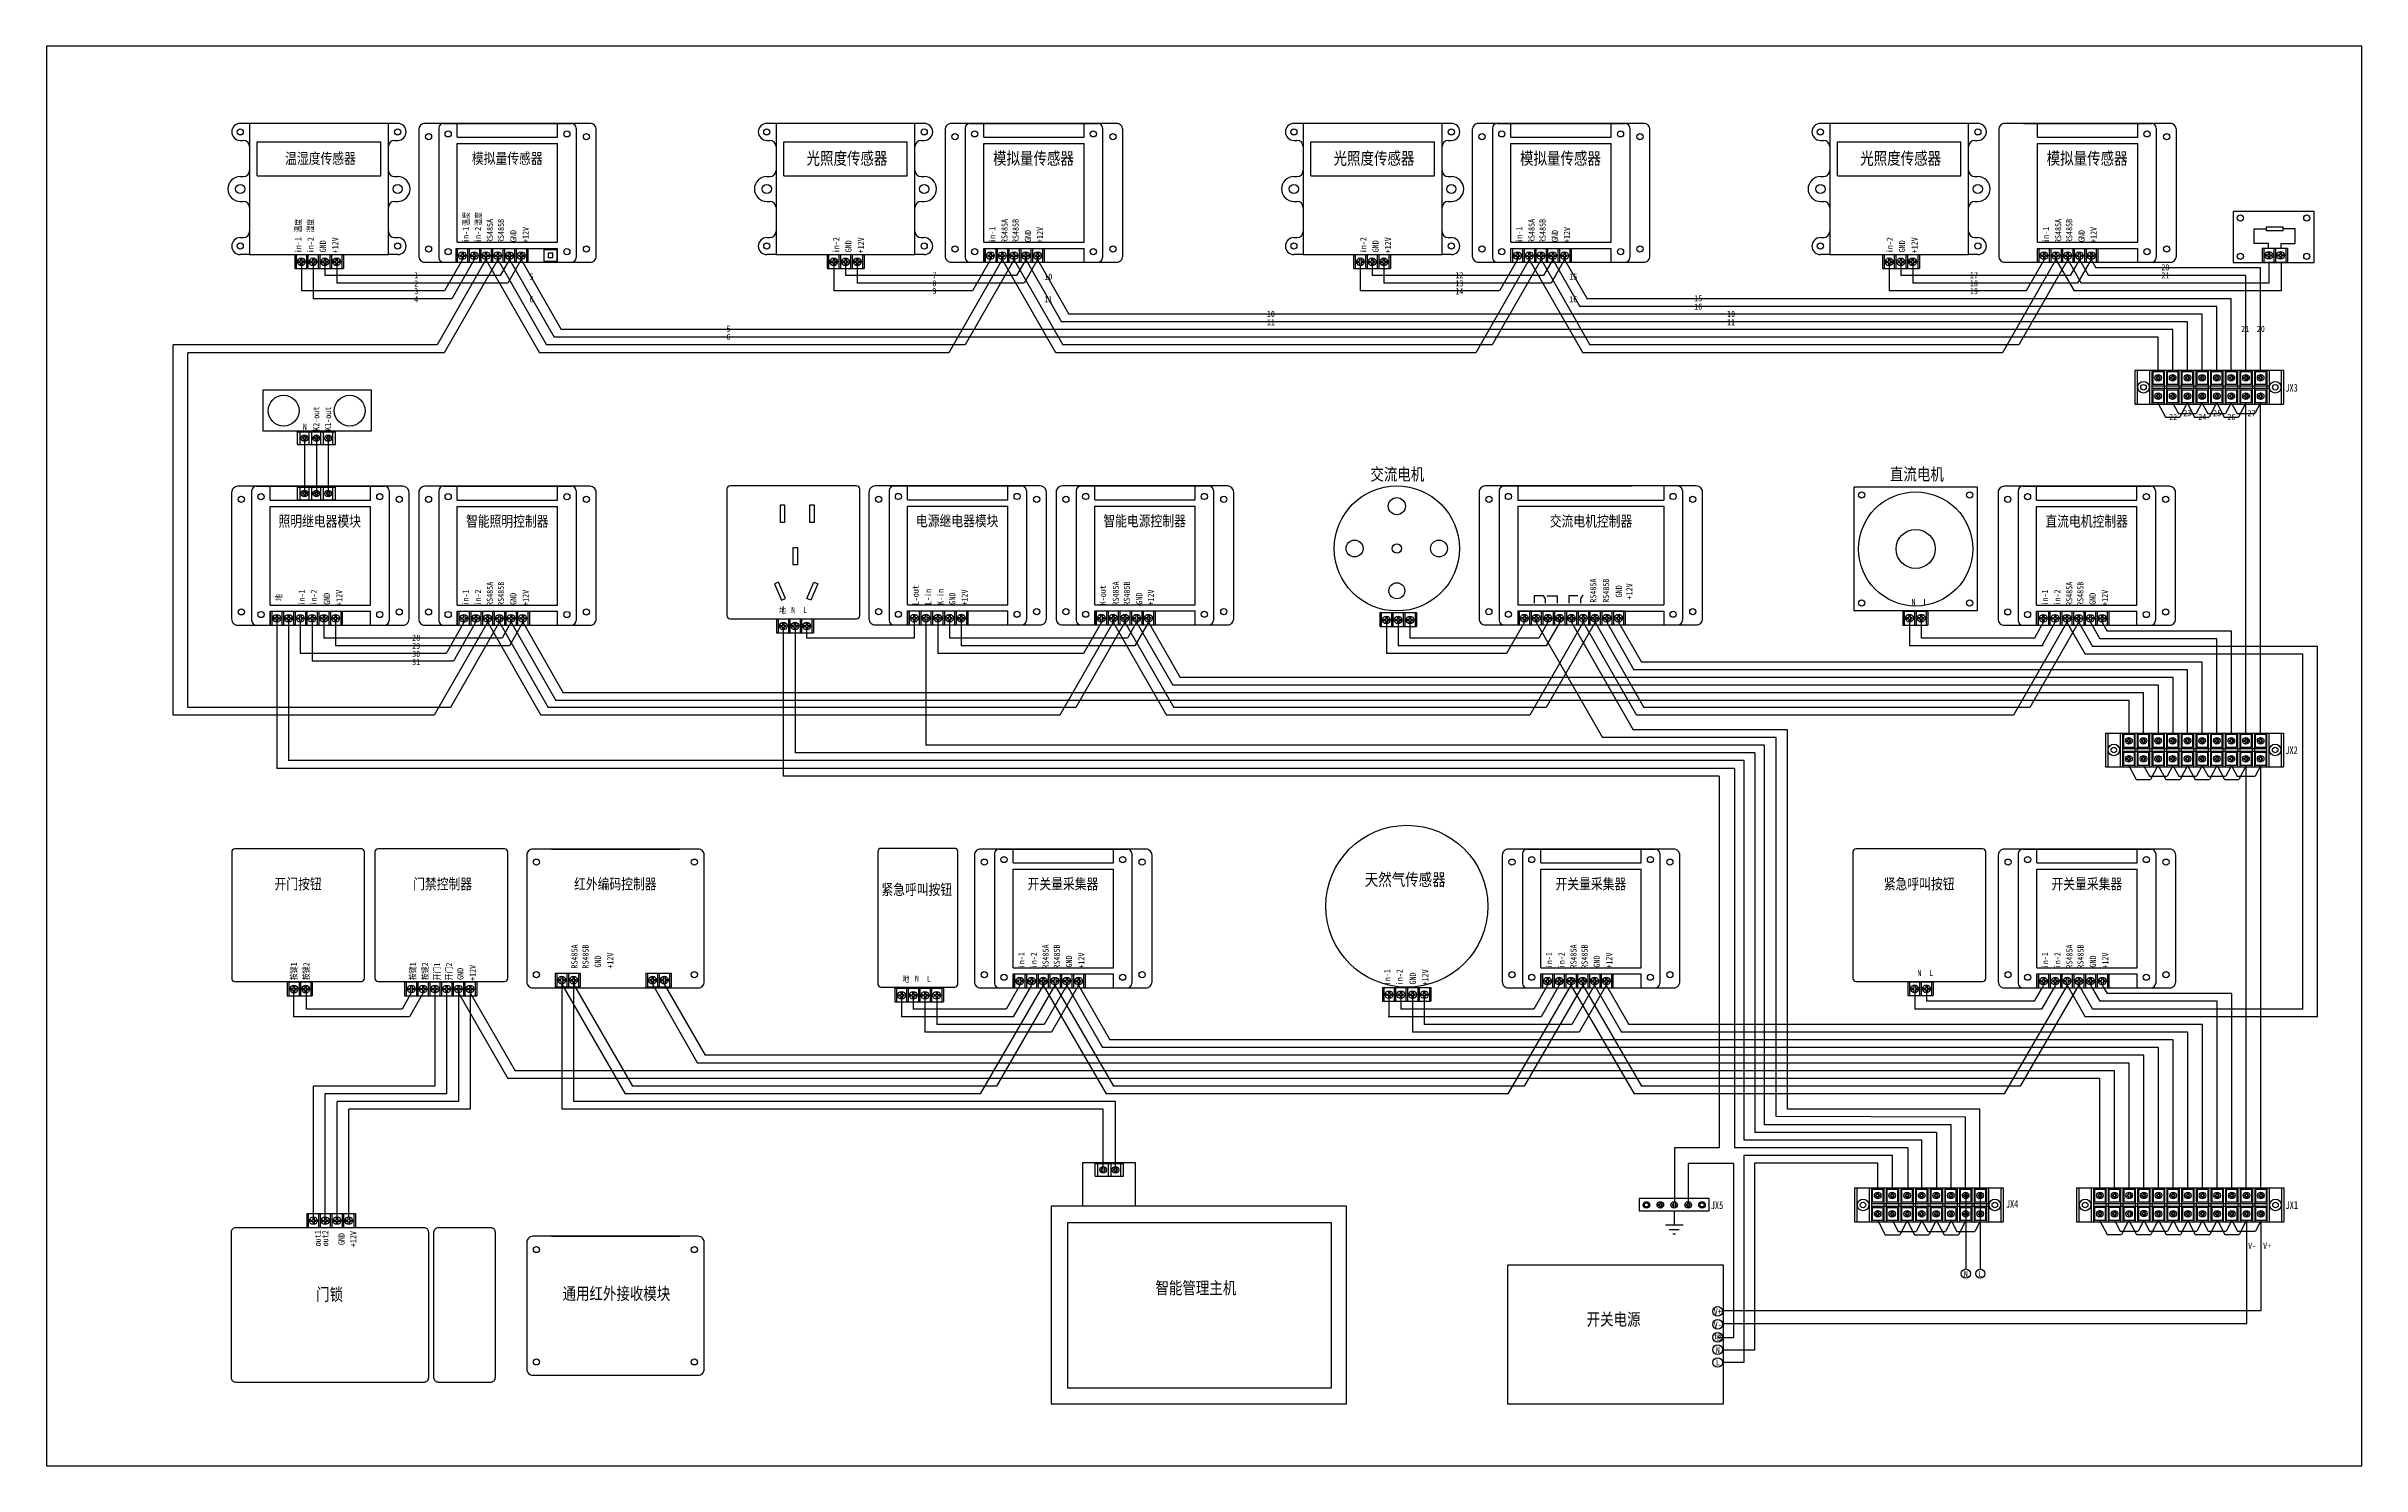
# Model space of a CAD drawing. Extents: x 1266371 to 2543862, y 307832 to 617203.
# Drawn here: x 1269957 to 1271457, y 308114 to 309034 of the extents above; entities that cross this region are included whole.
import ezdxf
from ezdxf.enums import TextEntityAlignment as Align

# ---------------------------------------------------------------- set-up
doc = ezdxf.new("R2010")
doc.units = 0
doc.header["$LTSCALE"] = 1000
doc.header["$MEASUREMENT"] = 0
doc.layers.get('0').update_dxf_attribs({"linetype": 'CONTINUOUS'})
doc.styles.add('-宋体', font='', dxfattribs={"width": 0.8})
doc.styles.get('-宋体').set_extended_font_data('SimSun')

msp = doc.modelspace()

# ---------------------------------------------------------------- texts
at = {"style": '-宋体', "width": 0.8}
for s, height, p in [('温湿度传感器', 7, (1270134.6, 308961.6)), ('模拟量传感器', 7, (1270255.6, 308961.6)), ('光照度传感器', 8, (1270475.7, 308961.6)), ('模拟量传感器', 8, (1270596.5, 308961.6)), ('光照度传感器', 8, (1270817.1, 308961.6)), ('模拟量传感器', 8, (1270937.9, 308961.6)), ('光照度传感器', 8, (1271158.3, 308961.6)), ('模拟量传感器', 8, (1271279.1, 308961.6)), ('2', 4, (1270196.6, 308880.4)), ('1', 4, (1270196.6, 308885.8)), ('5', 4, (1270271.3, 308884.8)), ('7', 4, (1270532.3, 308885.8)), ('8', 4, (1270532.3, 308880.4)), ('10', 4, (1270606.1, 308884.8)), ('12', 4, (1270872.4, 308885.8)), ('13', 4, (1270872.4, 308880.4)), ('15', 4, (1270946.2, 308884.8)), ('17', 4, (1271205.8, 308885.8)), ('18', 4, (1271205.8, 308880.4)), ('20', 4, (1271329.8, 308890.8)), ('21', 4, (1271329.8, 308885.6)), ('3', 4, (1270196.6, 308875.4)), ('4', 4, (1270196.6, 308870.1)), ('6', 4, (1270271.3, 308870.1)), ('9', 4, (1270532.3, 308875.4)), ('11', 4, (1270606.1, 308870.1)), ('14', 4, (1270872.4, 308875.4)), ('16', 4, (1270946.2, 308870.1)), ('15', 4, (1271027.1, 308870.7)), ('16', 4, (1271027.1, 308865.3)), ('19', 4, (1271205.8, 308875.4)), ('5', 4, (1270398.9, 308851.1)), ('10', 4, (1270750.3, 308860.6)), ('11', 4, (1270750.3, 308855.2)), ('10', 4, (1271048.4, 308860.6)), ('11', 4, (1271048.4, 308855.2)), ('21', 4, (1271381.5, 308850.9)), ('20', 4, (1271391.6, 308850.9)), ('6', 4, (1270398.9, 308845.7)), ('JX3', 5, (1271411.5, 308812.7)), ('22', 4, (1271334.8, 308793.8)), ('23', 4, (1271344, 308796.3)), ('24', 4, (1271353.7, 308793.8)), ('25', 4, (1271363.3, 308796.3)), ('26', 4, (1271372.6, 308793.8)), ('27', 4, (1271385.6, 308796.3)), ('N', 4, (1270124.4, 308787.5)), ('交流电机', 8, (1270832.2, 308756.9)), ('直流电机', 8, (1271168.8, 308756.9)), ('照明继电器模块', 7, (1270134.1, 308726.4)), ('智能照明控制器', 7, (1270255.6, 308726.4)), ('电源继电器模块', 7, (1270547.1, 308726.6)), ('智能电源控制器', 7, (1270668.5, 308726.6)), ('交流电机控制器', 7, (1270957.7, 308726.5)), ('直流电机控制器', 7, (1271278.8, 308726.4)), ('地', 4, (1270433.9, 308668.7)), ('N', 4, (1270440.9, 308668.7)), ('L', 4, (1270448.6, 308668.7)), ('N', 4, (1271166.6, 308673.8)), ('L', 4, (1271174.3, 308673.8)), ('28', 4, (1270196.6, 308650.7)), ('29', 4, (1270196.6, 308645.4)), ('30', 4, (1270196.6, 308640.3)), ('31', 4, (1270196.6, 308635)), ('JX2', 5, (1271411.5, 308577.8)), ('开门按钮', 7, (1270120.1, 308491.3)), ('门禁控制器', 7, (1270213.7, 308491.3)), ('红外编码控制器', 7, (1270325.6, 308491.3)), ('紧急呼叫按钮', 7, (1270520.9, 308487.7)), ('开关量采集器', 7, (1270615.6, 308491.3)), ('天然气传感器', 8, (1270837.3, 308494.2)), ('开关量采集器', 7, (1270957.6, 308491.3)), ('紧急呼叫按钮', 7, (1271170.3, 308491.3)), ('开关量采集器', 7, (1271278.9, 308491.3)), ('地', 4, (1270513.9, 308429.8)), ('N', 4, (1270521, 308429.8)), ('L', 4, (1270528.7, 308429.8)), ('N', 4, (1271170.4, 308433.5)), ('L', 4, (1271178.1, 308433.5)), ('JX5', 5, (1271039.3, 308282.9)), ('JX4', 5, (1271230.5, 308283.8)), ('JX1', 5, (1271411.7, 308283)), ('V-', 4, (1271386, 308256.5)), ('V+', 4, (1271395.7, 308256.6)), ('N', 4, (1271200.5, 308238.4)), ('L', 4, (1271210, 308238.4)), ('门锁', 8, (1270140.5, 308225.3)), ('通用红外接收模块', 8, (1270326.3, 308225.8)), ('智能管理主机', 8, (1270701.7, 308229.5)), ('开关电源', 8, (1270972.3, 308209.1)), ('V+', 4, (1271039.8, 308214)), ('V-', 4, (1271039.8, 308205.5)), ('地', 4, (1271039.8, 308197.5)), ('N', 4, (1271039.8, 308189.2)), ('L', 4, (1271039.9, 308181.1))]:
    msp.add_text(s, height=height, dxfattribs=at).set_placement(p, align=Align.MIDDLE)
for s, p in [('温度', (1270228.8, 308922.2)), ('湿度', (1270236.8, 308922.2)), ('温度', (1270120, 308917.8)), ('湿度', (1270128, 308917.8)), ('in-1', (1270228.5, 308911.9)), ('in-2', (1270236.4, 308911.9)), ('RS485A', (1270244.3, 308914.4)), ('RS485B', (1270251.5, 308914.4)), ('GND', (1270259.5, 308911.1)), ('+12V', (1270267.5, 308911.8)), ('in-1', (1270569.6, 308911.9)), ('RS485A', (1270577.7, 308914.4)), ('RS485B', (1270584.9, 308914.4)), ('GND', (1270592.9, 308911.1)), ('+12V', (1270600.6, 308911.8)), ('in-1', (1270911, 308911.9)), ('RS485A', (1270919.1, 308914.4)), ('RS485B', (1270926.3, 308914.4)), ('GND', (1270934.3, 308911.1)), ('+12V', (1270942.1, 308911.8)), ('in-1', (1271252.2, 308911.9)), ('RS485A', (1271260.3, 308914.4)), ('RS485B', (1271267.5, 308914.4)), ('GND', (1271275.5, 308911.1)), ('+12V', (1271283.2, 308911.8)), ('in-1', (1270120, 308905.2)), ('in-2', (1270128, 308905.2)), ('GND', (1270136.1, 308904.4)), ('+12V', (1270144.1, 308905.1)), ('in-2', (1270468.5, 308905.2)), ('GND', (1270476.6, 308904.4)), ('+12V', (1270484.6, 308905.1)), ('in-2', (1270810, 308905.2)), ('GND', (1270818.1, 308904.4)), ('+12V', (1270826.1, 308905.1)), ('in-2', (1271151.1, 308905.2)), ('GND', (1271159.2, 308904.4)), ('+12V', (1271167.2, 308905.1)), ('K2-out', (1270131.8, 308792.7)), ('K1-out', (1270139.5, 308792.7)), ('RS485A', (1270244.3, 308679.2)), ('RS485B', (1270251.5, 308679.2)), ('RS485A', (1270649.8, 308679.4)), ('RS485B', (1270657, 308679.4)), ('RS485A', (1270959.1, 308681.3)), ('RS485B', (1270967.4, 308681.3)), ('+12V', (1270982.5, 308680.8)), ('RS485A', (1271267.5, 308679.2)), ('RS485B', (1271274.7, 308679.2)), ('地', (1270107.4, 308676.8)), ('in-1', (1270122.3, 308676.8)), ('in-2', (1270130.1, 308676.8)), ('GND', (1270138.7, 308676)), ('+12V', (1270146.7, 308676.6)), ('in-1', (1270228.5, 308676.8)), ('in-2', (1270236.4, 308676.8)), ('GND', (1270259.5, 308676)), ('+12V', (1270267.5, 308676.6)), ('L-out', (1270520.1, 308678.3)), ('L-in', (1270528.1, 308677.2)), ('K-in', (1270536.1, 308677.2)), ('GND', (1270543.9, 308676.1)), ('+12V', (1270551.9, 308676.8)), ('K-out', (1270641.4, 308678.3)), ('GND', (1270665, 308676.1)), ('+12V', (1270672.5, 308676.8)), ('GND', (1270975.7, 308680.8)), ('in-1', (1271251.6, 308676.8)), ('in-2', (1271259.6, 308676.8)), ('GND', (1271282.6, 308676)), ('+12V', (1271290.6, 308676.6)), ('RS485A', (1270299.1, 308444.1)), ('RS485B', (1270306.3, 308444.1)), ('+12V', (1270322.3, 308441.5)), ('in-1', (1270588.5, 308441.7)), ('in-2', (1270596.5, 308441.7)), ('RS485A', (1270604.3, 308444.1)), ('RS485B', (1270611.6, 308444.1)), ('+12V', (1270627.5, 308441.5)), ('in-1', (1270930.4, 308441.7)), ('in-2', (1270938.4, 308441.7)), ('RS485A', (1270946.3, 308444.1)), ('RS485B', (1270953.5, 308444.1)), ('+12V', (1270969.4, 308441.5)), ('in-1', (1271251.7, 308441.7)), ('in-2', (1271259.7, 308441.7)), ('RS485A', (1271267.6, 308444.1)), ('RS485B', (1271274.8, 308444.1)), ('+12V', (1271290.8, 308441.5)), ('按键1', (1270117.2, 308434.6)), ('按键2', (1270125.2, 308434.6)), ('按键1', (1270194.2, 308434.6)), ('按键2', (1270202.2, 308434.6)), ('开门1', (1270210, 308434.4)), ('开门2', (1270217.7, 308434.4)), ('GND', (1270225.2, 308432.9)), ('+12V', (1270233.2, 308433.5)), ('GND', (1270314.3, 308440.9)), ('GND', (1270619.5, 308440.9)), ('in-1', (1270825.5, 308430.7)), ('in-2', (1270833.5, 308430.7)), ('GND', (1270842.2, 308429.9)), ('+12V', (1270850.2, 308430.6)), ('GND', (1270961.4, 308440.9)), ('GND', (1271282.8, 308440.9)), ('out1', (1270132.8, 308261.5)), ('out2', (1270137.7, 308261.5)), ('+12V', (1270155.8, 308261)), ('GND', (1270148.2, 308261))]:
    msp.add_text(s, height=4, rotation=90, dxfattribs=at).set_placement(p, align=Align.MIDDLE)

# ---------------------------------------------------------------- linework, layer by layer
for p, q in [((1270088.6, 308984.1), (1270082.6, 308984.1)), ((1270082.6, 308973.1), (1270084.6, 308973.1)), ((1270093.6, 308972.1), (1270173.6, 308972.1)), ((1270093.6, 308950.1), (1270093.6, 308972.1)), ((1270173.6, 308950.1), (1270173.6, 308972.1)), ((1270184.6, 308984.1), (1270178.6, 308984.1)), ((1270182.6, 308973.1), (1270184.6, 308973.1)), ((1270211.2, 308981.1), (1270211.2, 308928.6)), ((1270214.2, 308984.1), (1270297.2, 308984.1)), ((1270223.2, 308975.1), (1270223.2, 308984.1)), ((1270223.2, 308975.1), (1270288.2, 308975.1)), ((1270223.2, 308907.1), (1270223.2, 308971.1)), ((1270223.2, 308971.1), (1270288.2, 308971.1)), ((1270288.2, 308975.1), (1270288.2, 308984.1)), ((1270288.2, 308907.1), (1270288.2, 308971.1)), ((1270300.2, 308981.1), (1270300.2, 308922.1)), ((1270429.7, 308984.1), (1270423.7, 308984.1)), ((1270423.7, 308973.1), (1270425.7, 308973.1)), ((1270434.7, 308972.1), (1270514.7, 308972.1)), ((1270434.7, 308950.1), (1270434.7, 308972.1)), ((1270514.7, 308950.1), (1270514.7, 308972.1)), ((1270525.7, 308984.1), (1270519.7, 308984.1)), ((1270523.7, 308973.1), (1270525.7, 308973.1)), ((1270552.3, 308981.1), (1270552.3, 308928.6)), ((1270555.3, 308984.1), (1270638.3, 308984.1)), ((1270564.3, 308975.1), (1270564.3, 308984.1)), ((1270564.3, 308975.1), (1270629.3, 308975.1)), ((1270564.3, 308907.1), (1270564.3, 308971.1)), ((1270564.3, 308971.1), (1270629.3, 308971.1)), ((1270629.3, 308975.1), (1270629.3, 308984.1)), ((1270629.3, 308907.1), (1270629.3, 308971.1)), ((1270641.3, 308981.1), (1270641.3, 308922.1)), ((1270771.2, 308984.1), (1270765.2, 308984.1)), ((1270765.2, 308973.1), (1270767.2, 308973.1)), ((1270776.2, 308972.1), (1270856.2, 308972.1)), ((1270776.2, 308950.1), (1270776.2, 308972.1)), ((1270856.2, 308950.1), (1270856.2, 308972.1)), ((1270867.2, 308984.1), (1270861.2, 308984.1)), ((1270865.2, 308973.1), (1270867.2, 308973.1)), ((1270893.8, 308981.1), (1270893.8, 308928.6)), ((1270896.8, 308984.1), (1270979.8, 308984.1)), ((1270905.8, 308975.1), (1270905.8, 308984.1)), ((1270905.8, 308975.1), (1270970.8, 308975.1)), ((1270905.8, 308907.1), (1270905.8, 308971.1)), ((1270905.8, 308971.1), (1270970.8, 308971.1)), ((1270970.8, 308975.1), (1270970.8, 308984.1)), ((1270970.8, 308907.1), (1270970.8, 308971.1)), ((1270982.8, 308981.1), (1270982.8, 308922.1)), ((1271112.3, 308984.1), (1271106.3, 308984.1)), ((1271106.3, 308973.1), (1271108.3, 308973.1)), ((1271117.3, 308972.1), (1271197.3, 308972.1)), ((1271117.3, 308950.1), (1271117.3, 308972.1)), ((1271197.3, 308950.1), (1271197.3, 308972.1)), ((1271208.3, 308984.1), (1271202.3, 308984.1)), ((1271206.3, 308973.1), (1271208.3, 308973.1)), ((1271237.9, 308984.1), (1271320.9, 308984.1)), ((1271246.9, 308975.1), (1271246.9, 308984.1)), ((1271246.9, 308975.1), (1271311.9, 308975.1)), ((1271246.9, 308907.1), (1271246.9, 308971.1)), ((1271246.9, 308971.1), (1271311.9, 308971.1)), ((1271311.9, 308975.1), (1271311.9, 308984.1)), ((1271311.9, 308907.1), (1271311.9, 308971.1)), ((1271323.9, 308981.1), (1271323.9, 308922.1)), ((1270211.2, 308956.1), (1270211.2, 308897.1)), ((1270300.2, 308955.7), (1270300.2, 308897.1)), ((1270552.3, 308956.1), (1270552.3, 308897.1)), ((1270641.3, 308955.7), (1270641.3, 308897.1)), ((1270893.8, 308956.1), (1270893.8, 308897.1)), ((1270982.8, 308955.7), (1270982.8, 308897.1)), ((1271323.9, 308955.7), (1271323.9, 308897.1)), ((1270082.6, 308949.6), (1270084.6, 308949.6)), ((1270093.6, 308950.1), (1270173.6, 308950.1)), ((1270182.6, 308949.6), (1270184.6, 308949.6)), ((1270423.7, 308949.6), (1270425.7, 308949.6)), ((1270434.7, 308950.1), (1270514.7, 308950.1)), ((1270523.7, 308949.6), (1270525.7, 308949.6)), ((1270765.2, 308949.6), (1270767.2, 308949.6)), ((1270776.2, 308950.1), (1270856.2, 308950.1)), ((1270865.2, 308949.6), (1270867.2, 308949.6)), ((1271106.3, 308949.6), (1271108.3, 308949.6)), ((1271117.3, 308950.1), (1271197.3, 308950.1)), ((1271206.3, 308949.6), (1271208.3, 308949.6)), ((1270082.6, 308933.6), (1270084.6, 308933.6)), ((1270182.6, 308933.6), (1270184.6, 308933.6)), ((1270423.7, 308933.6), (1270425.7, 308933.6)), ((1270523.7, 308933.6), (1270525.7, 308933.6)), ((1270765.2, 308933.6), (1270767.2, 308933.6)), ((1270865.2, 308933.6), (1270867.2, 308933.6)), ((1271106.3, 308933.6), (1271108.3, 308933.6)), ((1271206.3, 308933.6), (1271208.3, 308933.6)), ((1270082.6, 308910.1), (1270084.6, 308910.1)), ((1270182.6, 308910.1), (1270184.6, 308910.1)), ((1270423.7, 308910.1), (1270425.7, 308910.1)), ((1270523.7, 308910.1), (1270525.7, 308910.1)), ((1270765.2, 308910.1), (1270767.2, 308910.1)), ((1270865.2, 308910.1), (1270867.2, 308910.1)), ((1271106.3, 308910.1), (1271108.3, 308910.1)), ((1271206.3, 308910.1), (1271208.3, 308910.1)), ((1271387.3, 308906.3), (1271387.3, 308915.7)), ((1271387.3, 308915.7), (1271395, 308915.7)), ((1271413.9, 308915.7), (1271406.3, 308915.7)), ((1271413.9, 308906.3), (1271413.9, 308915.7)), ((1270088.6, 308899.1), (1270082.6, 308899.1)), ((1270117.9, 308899.1), (1270149.4, 308899.1)), ((1270117.9, 308899.1), (1270117.9, 308890.1)), ((1270118.9, 308899.1), (1270118.9, 308890.1)), ((1270121.7, 308896.8), (1270121.7, 308894.8)), ((1270122.6, 308896.9), (1270122.6, 308894.8)), ((1270125.5, 308899.1), (1270125.5, 308890.1)), ((1270126.5, 308899.1), (1270126.5, 308890.1)), ((1270129.4, 308896.8), (1270129.4, 308894.8)), ((1270130.3, 308896.9), (1270130.3, 308894.8)), ((1270133.1, 308899.1), (1270133.1, 308890.1)), ((1270134.1, 308899.1), (1270134.1, 308890.1)), ((1270137, 308896.8), (1270137, 308894.8)), ((1270137.9, 308896.9), (1270137.9, 308894.8)), ((1270140.7, 308899.1), (1270140.7, 308890.1)), ((1270141.7, 308899.1), (1270141.7, 308890.1)), ((1270144.6, 308896.8), (1270144.6, 308894.8)), ((1270145.5, 308896.9), (1270145.5, 308894.8)), ((1270148.4, 308899.1), (1270148.4, 308890.1)), ((1270149.4, 308899.1), (1270149.4, 308890.1)), ((1270184.6, 308899.1), (1270178.5, 308899.1)), ((1270222.2, 308903.1), (1270269, 308903.1)), ((1270222.2, 308903.1), (1270222.2, 308894.1)), ((1270223.2, 308907.1), (1270288.2, 308907.1)), ((1270223.2, 308894.1), (1270223.2, 308903.1)), ((1270223.2, 308903.1), (1270288.2, 308903.1)), ((1270223.2, 308903.1), (1270223.2, 308894.1)), ((1270225.1, 308898.8), (1270226.1, 308898.8)), ((1270225.1, 308898), (1270226.1, 308898)), ((1270226.1, 308900.9), (1270226.1, 308898.8)), ((1270226.1, 308898), (1270226.1, 308895.9)), ((1270227, 308900.9), (1270227, 308898.8)), ((1270227, 308898.8), (1270228, 308898.8)), ((1270227, 308898), (1270227, 308895.9)), ((1270227, 308898), (1270228, 308898)), ((1270229.9, 308903.1), (1270229.9, 308894.1)), ((1270230.9, 308903.1), (1270230.9, 308894.1)), ((1270232.7, 308898.8), (1270233.7, 308898.8)), ((1270232.7, 308898), (1270233.7, 308898)), ((1270233.7, 308900.9), (1270233.7, 308898.8)), ((1270233.7, 308898), (1270233.7, 308895.9)), ((1270234.6, 308900.9), (1270234.6, 308898.8)), ((1270234.6, 308898.8), (1270235.6, 308898.8)), ((1270234.6, 308898), (1270234.6, 308895.9)), ((1270234.6, 308898), (1270235.6, 308898)), ((1270237.5, 308903.1), (1270237.5, 308894.1)), ((1270238.5, 308903.1), (1270238.5, 308894.1)), ((1270240.3, 308898.8), (1270241.3, 308898.8)), ((1270240.3, 308898), (1270241.3, 308898)), ((1270241.3, 308900.9), (1270241.3, 308898.8)), ((1270241.3, 308898), (1270241.3, 308895.9)), ((1270242.2, 308900.9), (1270242.2, 308898.8)), ((1270242.2, 308898.8), (1270243.2, 308898.8)), ((1270242.2, 308898), (1270242.2, 308895.9)), ((1270242.2, 308898), (1270243.3, 308898)), ((1270245.1, 308903.1), (1270245.1, 308894.1)), ((1270246.1, 308903.1), (1270246.1, 308894.1)), ((1270247.9, 308898.8), (1270249, 308898.8)), ((1270247.9, 308898), (1270249, 308898)), ((1270249, 308900.9), (1270249, 308898.8)), ((1270249, 308898), (1270249, 308895.9)), ((1270249.9, 308900.9), (1270249.9, 308898.8)), ((1270249.9, 308898.8), (1270250.9, 308898.8)), ((1270249.9, 308898), (1270249.9, 308895.9)), ((1270249.9, 308898), (1270250.9, 308898)), ((1270252.7, 308903.1), (1270252.7, 308894.1)), ((1270253.7, 308903.1), (1270253.7, 308894.1)), ((1270255.6, 308898.8), (1270256.6, 308898.8)), ((1270255.6, 308898), (1270256.6, 308898)), ((1270256.6, 308900.9), (1270256.6, 308898.8)), ((1270256.6, 308898), (1270256.6, 308895.9)), ((1270257.5, 308900.9), (1270257.5, 308898.8)), ((1270257.5, 308898.8), (1270258.5, 308898.8)), ((1270257.5, 308898), (1270257.5, 308895.9)), ((1270257.5, 308898), (1270258.5, 308898)), ((1270260.3, 308903.1), (1270260.3, 308894.1)), ((1270261.3, 308903.1), (1270261.3, 308894.1)), ((1270263.2, 308898.8), (1270264.2, 308898.8)), ((1270263.2, 308898), (1270264.2, 308898)), ((1270264.2, 308900.9), (1270264.2, 308898.8)), ((1270264.2, 308898), (1270264.2, 308895.9)), ((1270265.1, 308900.9), (1270265.1, 308898.8)), ((1270265.1, 308898.8), (1270266.1, 308898.8)), ((1270265.1, 308898), (1270265.1, 308895.9)), ((1270265.1, 308898), (1270266.1, 308898)), ((1270268, 308903.1), (1270268, 308894.1)), ((1270269, 308903.1), (1270269, 308894.1)), ((1270288.2, 308894.1), (1270288.2, 308903.1)), ((1270429.7, 308899.1), (1270423.7, 308899.1)), ((1270462.8, 308899.1), (1270486.7, 308899.1)), ((1270462.8, 308899.1), (1270462.8, 308890.1)), ((1270463.8, 308899.1), (1270463.8, 308890.1)), ((1270466.7, 308896.8), (1270466.7, 308894.8)), ((1270467.6, 308896.9), (1270467.6, 308894.8)), ((1270470.4, 308899.1), (1270470.4, 308890.1)), ((1270471.4, 308899.1), (1270471.4, 308890.1)), ((1270474.3, 308896.8), (1270474.3, 308894.8)), ((1270475.2, 308896.9), (1270475.2, 308894.8)), ((1270478, 308899.1), (1270478, 308890.1)), ((1270479, 308899.1), (1270479, 308890.1)), ((1270481.9, 308896.8), (1270481.9, 308894.8)), ((1270482.8, 308896.9), (1270482.8, 308894.8)), ((1270485.7, 308899.1), (1270485.7, 308890.1)), ((1270486.7, 308899.1), (1270486.7, 308890.1)), ((1270525.7, 308899.1), (1270519.6, 308899.1)), ((1270564.3, 308907.1), (1270629.3, 308907.1)), ((1270564.3, 308894.1), (1270564.3, 308903.1)), ((1270564.3, 308903.1), (1270629.3, 308903.1)), ((1270564.3, 308903.1), (1270603.4, 308903.1)), ((1270564.3, 308903.1), (1270564.3, 308894.1)), ((1270565.3, 308903.1), (1270565.3, 308894.1)), ((1270567.2, 308898.8), (1270568.2, 308898.8)), ((1270567.2, 308898), (1270568.2, 308898)), ((1270568.2, 308900.9), (1270568.2, 308898.8)), ((1270568.2, 308898), (1270568.2, 308895.9)), ((1270569.1, 308900.9), (1270569.1, 308898.8)), ((1270569.1, 308898.8), (1270570.1, 308898.8)), ((1270569.1, 308898), (1270569.1, 308895.9)), ((1270569.1, 308898), (1270570.1, 308898)), ((1270572, 308903.1), (1270572, 308894.1)), ((1270573, 308903.1), (1270573, 308894.1)), ((1270574.8, 308898.8), (1270575.8, 308898.8)), ((1270574.8, 308898), (1270575.8, 308898)), ((1270575.8, 308900.9), (1270575.8, 308898.8)), ((1270575.8, 308898), (1270575.8, 308895.9)), ((1270576.7, 308900.9), (1270576.7, 308898.8)), ((1270576.7, 308898.8), (1270577.7, 308898.8)), ((1270576.7, 308898), (1270576.7, 308895.9)), ((1270576.7, 308898), (1270577.7, 308898)), ((1270579.6, 308903.1), (1270579.6, 308894.1)), ((1270580.6, 308903.1), (1270580.6, 308894.1)), ((1270582.4, 308898.8), (1270583.4, 308898.8)), ((1270582.4, 308898), (1270583.4, 308898)), ((1270583.4, 308900.9), (1270583.4, 308898.8)), ((1270583.4, 308898), (1270583.4, 308895.9)), ((1270584.3, 308900.9), (1270584.3, 308898.8)), ((1270584.3, 308898.8), (1270585.3, 308898.8)), ((1270584.3, 308898), (1270584.3, 308895.9)), ((1270584.3, 308898), (1270585.4, 308898)), ((1270587.2, 308903.1), (1270587.2, 308894.1)), ((1270588.2, 308903.1), (1270588.2, 308894.1)), ((1270590, 308898.8), (1270591.1, 308898.8)), ((1270590, 308898), (1270591.1, 308898)), ((1270591.1, 308900.9), (1270591.1, 308898.8)), ((1270591.1, 308898), (1270591.1, 308895.9)), ((1270591.9, 308900.9), (1270591.9, 308898.8)), ((1270591.9, 308898.8), (1270593, 308898.8)), ((1270591.9, 308898), (1270591.9, 308895.9)), ((1270591.9, 308898), (1270593, 308898)), ((1270594.8, 308903.1), (1270594.8, 308894.1)), ((1270595.8, 308903.1), (1270595.8, 308894.1)), ((1270597.7, 308898.8), (1270598.7, 308898.8)), ((1270597.7, 308898), (1270598.7, 308898)), ((1270598.7, 308900.9), (1270598.7, 308898.8)), ((1270598.7, 308898), (1270598.7, 308895.9)), ((1270599.6, 308900.9), (1270599.6, 308898.8)), ((1270599.6, 308898.8), (1270600.6, 308898.8)), ((1270599.6, 308898), (1270599.6, 308895.9)), ((1270599.6, 308898), (1270600.6, 308898)), ((1270602.4, 308903.1), (1270602.4, 308894.1)), ((1270603.4, 308903.1), (1270603.4, 308894.1)), ((1270629.3, 308894.1), (1270629.3, 308903.1)), ((1270771.2, 308899.1), (1270765.2, 308899.1)), ((1270803.9, 308899.1), (1270827.8, 308899.1)), ((1270803.9, 308899.1), (1270803.9, 308890.1)), ((1270804.9, 308899.1), (1270804.9, 308890.1)), ((1270807.8, 308896.8), (1270807.8, 308894.8)), ((1270808.7, 308896.9), (1270808.7, 308894.8)), ((1270811.6, 308899.1), (1270811.6, 308890.1)), ((1270812.6, 308899.1), (1270812.6, 308890.1)), ((1270815.4, 308896.8), (1270815.4, 308894.8)), ((1270816.3, 308896.9), (1270816.3, 308894.8)), ((1270819.2, 308899.1), (1270819.2, 308890.1)), ((1270820.2, 308899.1), (1270820.2, 308890.1)), ((1270823, 308896.8), (1270823, 308894.8)), ((1270823.9, 308896.9), (1270823.9, 308894.8)), ((1270826.8, 308899.1), (1270826.8, 308890.1)), ((1270827.8, 308899.1), (1270827.8, 308890.1)), ((1270867.2, 308899.1), (1270861, 308899.1)), ((1270905.8, 308907.1), (1270970.8, 308907.1)), ((1270905.8, 308894.1), (1270905.8, 308903.1)), ((1270905.8, 308903.1), (1270970.8, 308903.1)), ((1270905.8, 308894.1), (1270905.8, 308903.1)), ((1270905.8, 308903.1), (1270944.9, 308903.1)), ((1270906.8, 308903.1), (1270906.8, 308894.1)), ((1270908.6, 308898.8), (1270909.6, 308898.8)), ((1270908.6, 308898), (1270909.6, 308898)), ((1270909.6, 308900.9), (1270909.6, 308898.8)), ((1270909.6, 308898), (1270909.6, 308895.9)), ((1270910.5, 308900.9), (1270910.5, 308898.8)), ((1270910.5, 308898.8), (1270911.5, 308898.8)), ((1270910.5, 308898), (1270910.5, 308895.9)), ((1270910.5, 308898), (1270911.5, 308898)), ((1270913.4, 308903.1), (1270913.4, 308894.1)), ((1270914.4, 308903.1), (1270914.4, 308894.1)), ((1270916.2, 308898.8), (1270917.2, 308898.8)), ((1270916.2, 308898), (1270917.2, 308898)), ((1270917.2, 308900.9), (1270917.2, 308898.8)), ((1270917.2, 308898), (1270917.2, 308895.9)), ((1270918.1, 308900.9), (1270918.1, 308898.8)), ((1270918.1, 308898.8), (1270919.2, 308898.8)), ((1270918.1, 308898), (1270918.1, 308895.9)), ((1270918.1, 308898), (1270919.2, 308898)), ((1270921, 308903.1), (1270921, 308894.1)), ((1270922, 308903.1), (1270922, 308894.1)), ((1270923.8, 308898.8), (1270924.9, 308898.8)), ((1270923.8, 308898), (1270924.9, 308898)), ((1270924.9, 308900.9), (1270924.9, 308898.8)), ((1270924.9, 308898), (1270924.9, 308895.9)), ((1270925.8, 308900.9), (1270925.8, 308898.8)), ((1270925.8, 308898.8), (1270926.8, 308898.8)), ((1270925.8, 308898), (1270925.8, 308895.9)), ((1270925.8, 308898), (1270926.8, 308898)), ((1270928.6, 308903.1), (1270928.6, 308894.1)), ((1270929.6, 308903.1), (1270929.6, 308894.1)), ((1270931.5, 308898.8), (1270932.5, 308898.8)), ((1270931.5, 308898), (1270932.5, 308898)), ((1270932.5, 308900.9), (1270932.5, 308898.8)), ((1270932.5, 308898), (1270932.5, 308895.9)), ((1270933.4, 308900.9), (1270933.4, 308898.8)), ((1270933.4, 308898.8), (1270934.4, 308898.8)), ((1270933.4, 308898), (1270933.4, 308895.9)), ((1270933.4, 308898), (1270934.4, 308898)), ((1270936.2, 308903.1), (1270936.2, 308894.1)), ((1270937.2, 308903.1), (1270937.2, 308894.1)), ((1270939.1, 308898.8), (1270940.1, 308898.8)), ((1270939.1, 308898), (1270940.1, 308898)), ((1270940.1, 308900.9), (1270940.1, 308898.8)), ((1270940.1, 308898), (1270940.1, 308895.9)), ((1270941, 308900.9), (1270941, 308898.8)), ((1270941, 308898.8), (1270942, 308898.8)), ((1270941, 308898), (1270941, 308895.9)), ((1270941, 308898), (1270942, 308898)), ((1270943.9, 308903.1), (1270943.9, 308894.1)), ((1270944.9, 308903.1), (1270944.9, 308894.1)), ((1270970.8, 308894.1), (1270970.8, 308903.1)), ((1271112.3, 308899.1), (1271106.3, 308899.1)), ((1271146.5, 308899.1), (1271170.4, 308899.1)), ((1271146.5, 308899.1), (1271146.5, 308890.1)), ((1271147.5, 308899.1), (1271147.5, 308890.1)), ((1271150.4, 308896.8), (1271150.4, 308894.8)), ((1271151.3, 308896.9), (1271151.3, 308894.8)), ((1271154.1, 308899.1), (1271154.1, 308890.1)), ((1271155.1, 308899.1), (1271155.1, 308890.1)), ((1271158, 308896.8), (1271158, 308894.8)), ((1271158.9, 308896.9), (1271158.9, 308894.8)), ((1271161.7, 308899.1), (1271161.7, 308890.1)), ((1271162.7, 308899.1), (1271162.7, 308890.1)), ((1271165.6, 308896.8), (1271165.6, 308894.8)), ((1271166.5, 308896.9), (1271166.5, 308894.8)), ((1271169.4, 308899.1), (1271169.4, 308890.1)), ((1271170.4, 308899.1), (1271170.4, 308890.1)), ((1271208.3, 308899.1), (1271202.2, 308899.1)), ((1271246.9, 308907.1), (1271311.9, 308907.1)), ((1271246.9, 308894.1), (1271246.9, 308903.1)), ((1271246.9, 308903.1), (1271311.9, 308903.1)), ((1271246.9, 308894.1), (1271246.9, 308903.1)), ((1271246.9, 308903.1), (1271286, 308903.1)), ((1271247.9, 308903.1), (1271247.9, 308894.1)), ((1271249.8, 308898.8), (1271250.8, 308898.8)), ((1271249.8, 308898), (1271250.8, 308898)), ((1271250.8, 308900.9), (1271250.8, 308898.8)), ((1271250.8, 308898), (1271250.8, 308895.9)), ((1271251.7, 308900.9), (1271251.7, 308898.8)), ((1271251.7, 308898.8), (1271252.7, 308898.8)), ((1271251.7, 308898), (1271251.7, 308895.9)), ((1271251.7, 308898), (1271252.7, 308898)), ((1271254.5, 308903.1), (1271254.5, 308894.1)), ((1271255.5, 308903.1), (1271255.5, 308894.1)), ((1271257.4, 308898.8), (1271258.4, 308898.8)), ((1271257.4, 308898), (1271258.4, 308898)), ((1271258.4, 308900.9), (1271258.4, 308898.8)), ((1271258.4, 308898), (1271258.4, 308895.9)), ((1271259.3, 308900.9), (1271259.3, 308898.8)), ((1271259.3, 308898.8), (1271260.3, 308898.8)), ((1271259.3, 308898), (1271259.3, 308895.9)), ((1271259.3, 308898), (1271260.3, 308898)), ((1271262.2, 308903.1), (1271262.2, 308894.1)), ((1271263.2, 308903.1), (1271263.2, 308894.1)), ((1271265, 308898.8), (1271266, 308898.8)), ((1271265, 308898), (1271266, 308898)), ((1271266, 308900.9), (1271266, 308898.8)), ((1271266, 308898), (1271266, 308895.9)), ((1271266.9, 308900.9), (1271266.9, 308898.8)), ((1271266.9, 308898.8), (1271267.9, 308898.8)), ((1271266.9, 308898), (1271266.9, 308895.9)), ((1271266.9, 308898), (1271268, 308898)), ((1271269.8, 308903.1), (1271269.8, 308894.1)), ((1271270.8, 308903.1), (1271270.8, 308894.1)), ((1271272.6, 308898.8), (1271273.6, 308898.8)), ((1271272.6, 308898), (1271273.6, 308898)), ((1271273.6, 308900.9), (1271273.6, 308898.8)), ((1271273.6, 308898), (1271273.6, 308895.9)), ((1271274.5, 308900.9), (1271274.5, 308898.8)), ((1271274.5, 308898.8), (1271275.6, 308898.8)), ((1271274.5, 308898), (1271274.5, 308895.9)), ((1271274.5, 308898), (1271275.6, 308898)), ((1271277.4, 308903.1), (1271277.4, 308894.1)), ((1271278.4, 308903.1), (1271278.4, 308894.1)), ((1271280.2, 308898.8), (1271281.3, 308898.8)), ((1271280.2, 308898), (1271281.3, 308898)), ((1271281.3, 308900.9), (1271281.3, 308898.8)), ((1271281.3, 308898), (1271281.3, 308895.9)), ((1271282.2, 308900.9), (1271282.2, 308898.8)), ((1271282.2, 308898.8), (1271283.2, 308898.8)), ((1271282.2, 308898), (1271282.2, 308895.9)), ((1271282.2, 308898), (1271283.2, 308898)), ((1271285, 308903.1), (1271285, 308894.1)), ((1271286, 308903.1), (1271286, 308894.1)), ((1271311.9, 308894.1), (1271311.9, 308903.1)), ((1271396.6, 308906.3), (1271387.3, 308906.3)), ((1271392.5, 308903.2), (1271408.8, 308903.2)), ((1271392.5, 308903.2), (1271392.5, 308894.2)), ((1271393.5, 308903.2), (1271393.5, 308894.2)), ((1271395.3, 308899), (1271396.4, 308899)), ((1271395.3, 308898.2), (1271396.4, 308898.2)), ((1271396.4, 308901), (1271396.4, 308899)), ((1271396.4, 308898.2), (1271396.4, 308896.1)), ((1271396.6, 308903.2), (1271396.6, 308906.3)), ((1271397.3, 308901), (1271397.3, 308899)), ((1271397.3, 308899), (1271398.3, 308899)), ((1271397.3, 308898.2), (1271397.3, 308896.1)), ((1271397.3, 308898.2), (1271398.3, 308898.2)), ((1271400.1, 308903.2), (1271400.1, 308894.2)), ((1271401.1, 308903.2), (1271401.1, 308894.2)), ((1271403, 308899), (1271404, 308899)), ((1271403, 308898.2), (1271404, 308898.2)), ((1271404, 308901), (1271404, 308899)), ((1271404, 308898.2), (1271404, 308896.1)), ((1271404.7, 308903.2), (1271404.7, 308906.3)), ((1271404.7, 308906.3), (1271413.9, 308906.3)), ((1271404.9, 308901), (1271404.9, 308899)), ((1271404.9, 308899), (1271405.9, 308899)), ((1271404.9, 308898.2), (1271404.9, 308896.1)), ((1271404.9, 308898.2), (1271405.9, 308898.2)), ((1271407.8, 308903.2), (1271407.8, 308894.2)), ((1271408.8, 308903.2), (1271408.8, 308894.2)), ((1270117.9, 308890.1), (1270149.4, 308890.1)), ((1270120.7, 308894.8), (1270121.7, 308894.8)), ((1270120.7, 308894), (1270121.7, 308894)), ((1270121.7, 308894), (1270121.7, 308891.9)), ((1270122.6, 308894.8), (1270123.7, 308894.8)), ((1270122.6, 308894), (1270122.6, 308891.9)), ((1270122.6, 308894), (1270123.7, 308894)), ((1270128.3, 308894.8), (1270129.4, 308894.8)), ((1270128.3, 308894), (1270129.4, 308894)), ((1270129.4, 308894), (1270129.4, 308891.9)), ((1270130.3, 308894.8), (1270131.3, 308894.8)), ((1270130.3, 308894), (1270130.3, 308891.9)), ((1270130.3, 308894), (1270131.3, 308894)), ((1270136, 308894.8), (1270137, 308894.8)), ((1270136, 308894), (1270137, 308894)), ((1270137, 308894), (1270137, 308891.9)), ((1270137.9, 308894.8), (1270138.9, 308894.8)), ((1270137.9, 308894), (1270137.9, 308891.9)), ((1270137.9, 308894), (1270138.9, 308894)), ((1270143.6, 308894.8), (1270144.6, 308894.8)), ((1270143.6, 308894), (1270144.6, 308894)), ((1270144.6, 308894), (1270144.6, 308891.9)), ((1270145.5, 308894.8), (1270146.5, 308894.8)), ((1270145.5, 308894), (1270145.5, 308891.9)), ((1270145.5, 308894), (1270146.5, 308894)), ((1270214.2, 308894.1), (1270297.2, 308894.1)), ((1270222.2, 308894.1), (1270269, 308894.1)), ((1270462.8, 308890.1), (1270486.7, 308890.1)), ((1270465.6, 308894.8), (1270466.7, 308894.8)), ((1270465.6, 308894), (1270466.7, 308894)), ((1270466.7, 308894), (1270466.7, 308891.9)), ((1270467.6, 308894.8), (1270468.6, 308894.8)), ((1270467.6, 308894), (1270467.6, 308891.9)), ((1270467.6, 308894), (1270468.6, 308894)), ((1270473.3, 308894.8), (1270474.3, 308894.8)), ((1270473.3, 308894), (1270474.3, 308894)), ((1270474.3, 308894), (1270474.3, 308891.9)), ((1270475.2, 308894.8), (1270476.2, 308894.8)), ((1270475.2, 308894), (1270475.2, 308891.9)), ((1270475.2, 308894), (1270476.2, 308894)), ((1270480.9, 308894.8), (1270481.9, 308894.8)), ((1270480.9, 308894), (1270481.9, 308894)), ((1270481.9, 308894), (1270481.9, 308891.9)), ((1270482.8, 308894.8), (1270483.8, 308894.8)), ((1270482.8, 308894), (1270482.8, 308891.9)), ((1270482.8, 308894), (1270483.8, 308894)), ((1270555.3, 308894.1), (1270638.3, 308894.1)), ((1270564.3, 308894.1), (1270603.4, 308894.1)), ((1270803.9, 308890.1), (1270827.8, 308890.1)), ((1270806.8, 308894.8), (1270807.8, 308894.8)), ((1270806.8, 308894), (1270807.8, 308894)), ((1270807.8, 308894), (1270807.8, 308891.9)), ((1270808.7, 308894.8), (1270809.7, 308894.8)), ((1270808.7, 308894), (1270808.7, 308891.9)), ((1270808.7, 308894), (1270809.7, 308894)), ((1270814.4, 308894.8), (1270815.4, 308894.8)), ((1270814.4, 308894), (1270815.4, 308894)), ((1270815.4, 308894), (1270815.4, 308891.9)), ((1270816.3, 308894.8), (1270817.3, 308894.8)), ((1270816.3, 308894), (1270816.3, 308891.9)), ((1270816.3, 308894), (1270817.4, 308894)), ((1270822, 308894.8), (1270823, 308894.8)), ((1270822, 308894), (1270823, 308894)), ((1270823, 308894), (1270823, 308891.9)), ((1270823.9, 308894.8), (1270825, 308894.8)), ((1270823.9, 308894), (1270823.9, 308891.9)), ((1270823.9, 308894), (1270825, 308894)), ((1270896.8, 308894.1), (1270979.8, 308894.1)), ((1270905.8, 308894.1), (1270944.9, 308894.1)), ((1271146.5, 308890.1), (1271170.4, 308890.1)), ((1271149.3, 308894.8), (1271150.4, 308894.8)), ((1271149.3, 308894), (1271150.4, 308894)), ((1271150.4, 308894), (1271150.4, 308891.9)), ((1271151.3, 308894.8), (1271152.3, 308894.8)), ((1271151.3, 308894), (1271151.3, 308891.9)), ((1271151.3, 308894), (1271152.3, 308894)), ((1271157, 308894.8), (1271158, 308894.8)), ((1271157, 308894), (1271158, 308894)), ((1271158, 308894), (1271158, 308891.9)), ((1271158.9, 308894.8), (1271159.9, 308894.8)), ((1271158.9, 308894), (1271158.9, 308891.9)), ((1271158.9, 308894), (1271159.9, 308894)), ((1271164.6, 308894.8), (1271165.6, 308894.8)), ((1271164.6, 308894), (1271165.6, 308894)), ((1271165.6, 308894), (1271165.6, 308891.9)), ((1271166.5, 308894.8), (1271167.5, 308894.8)), ((1271166.5, 308894), (1271166.5, 308891.9)), ((1271166.5, 308894), (1271167.5, 308894)), ((1271237.9, 308894.1), (1271320.9, 308894.1)), ((1271246.9, 308894.1), (1271286, 308894.1)), ((1271392.5, 308894.2), (1271408.8, 308894.2)), ((1271310.1, 308824.1), (1271406.4, 308824.1)), ((1271310.1, 308824.1), (1271310.1, 308802.2)), ((1271311.6, 308824.1), (1271311.6, 308802.2)), ((1271319.6, 308824.1), (1271319.6, 308802.2)), ((1271321.1, 308824.1), (1271321.1, 308802.2)), ((1271324.6, 308821.2), (1271324.6, 308819.6)), ((1271325.5, 308821.2), (1271325.5, 308819.6)), ((1271329.1, 308824.1), (1271329.1, 308802.2)), ((1271330.6, 308824.1), (1271330.6, 308802.2)), ((1271334.1, 308821.2), (1271334.1, 308819.6)), ((1271335, 308821.2), (1271335, 308819.6)), ((1271338.6, 308824.1), (1271338.6, 308802.2)), ((1271340.1, 308824.1), (1271340.1, 308802.2)), ((1271343.6, 308821.2), (1271343.6, 308819.6)), ((1271344.5, 308821.2), (1271344.5, 308819.6)), ((1271348.1, 308824.1), (1271348.1, 308802.2)), ((1271349.6, 308824.1), (1271349.6, 308802.2)), ((1271353.1, 308821.2), (1271353.1, 308819.6)), ((1271354, 308821.2), (1271354, 308819.6)), ((1271357.6, 308824.1), (1271357.6, 308802.2)), ((1271359.1, 308824.1), (1271359.1, 308802.2)), ((1271362.6, 308821.2), (1271362.6, 308819.6)), ((1271363.5, 308821.2), (1271363.5, 308819.6)), ((1271367.1, 308824.1), (1271367.1, 308802.2)), ((1271368.6, 308824.1), (1271368.6, 308802.2)), ((1271372.1, 308821.2), (1271372.1, 308819.6)), ((1271373, 308821.2), (1271373, 308819.6)), ((1271376.6, 308824.1), (1271376.6, 308802.2)), ((1271378.1, 308824.1), (1271378.1, 308802.2)), ((1271381.6, 308821.2), (1271381.6, 308819.6)), ((1271382.5, 308821.2), (1271382.5, 308819.6)), ((1271386.1, 308824.1), (1271386.1, 308802.2)), ((1271387.6, 308824.1), (1271387.6, 308802.2)), ((1271391, 308821.2), (1271391, 308819.6)), ((1271391.9, 308821.2), (1271391.9, 308819.6)), ((1271395.5, 308824.1), (1271395.5, 308802.2)), ((1271397, 308824.1), (1271397, 308802.2)), ((1271404.9, 308824.1), (1271404.9, 308802.2)), ((1271406.4, 308824.1), (1271406.4, 308802.2)), ((1271321.1, 308814.1), (1271397, 308814.1)), ((1271321.1, 308812.4), (1271397, 308812.4)), ((1271324.1, 308819.6), (1271324.6, 308819.6)), ((1271324.1, 308818.8), (1271324.6, 308818.8)), ((1271324.1, 308807.7), (1271324.6, 308807.7)), ((1271324.1, 308806.9), (1271324.6, 308806.9)), ((1271324.6, 308818.8), (1271324.6, 308817.1)), ((1271324.6, 308809.4), (1271324.6, 308807.7)), ((1271324.6, 308806.9), (1271324.6, 308805.2)), ((1271325.5, 308819.6), (1271326.1, 308819.6)), ((1271325.5, 308818.8), (1271325.5, 308817.1)), ((1271325.5, 308818.8), (1271326.1, 308818.8)), ((1271325.5, 308809.4), (1271325.5, 308807.7)), ((1271325.5, 308807.7), (1271326.1, 308807.7)), ((1271325.5, 308806.9), (1271325.5, 308805.2)), ((1271325.5, 308806.9), (1271326.1, 308806.9)), ((1271333.5, 308819.6), (1271334.1, 308819.6)), ((1271333.5, 308818.8), (1271334.1, 308818.8)), ((1271333.5, 308807.7), (1271334.1, 308807.7)), ((1271333.5, 308806.9), (1271334.1, 308806.9)), ((1271334.1, 308818.8), (1271334.1, 308817.1)), ((1271334.1, 308809.4), (1271334.1, 308807.7)), ((1271334.1, 308806.9), (1271334.1, 308805.2)), ((1271335, 308819.6), (1271335.5, 308819.6)), ((1271335, 308818.8), (1271335, 308817.1)), ((1271335, 308818.8), (1271335.5, 308818.8)), ((1271335, 308809.4), (1271335, 308807.7)), ((1271335, 308807.7), (1271335.5, 308807.7)), ((1271335, 308806.9), (1271335, 308805.2)), ((1271335, 308806.9), (1271335.5, 308806.9)), ((1271343.1, 308819.6), (1271343.6, 308819.6)), ((1271343.1, 308818.8), (1271343.6, 308818.8)), ((1271343.1, 308807.7), (1271343.6, 308807.7)), ((1271343.1, 308806.9), (1271343.6, 308806.9)), ((1271343.6, 308818.8), (1271343.6, 308817.1)), ((1271343.6, 308809.4), (1271343.6, 308807.7)), ((1271343.6, 308806.9), (1271343.6, 308805.2)), ((1271344.5, 308819.6), (1271345, 308819.6)), ((1271344.5, 308818.8), (1271344.5, 308817.1)), ((1271344.5, 308818.8), (1271345, 308818.8)), ((1271344.5, 308809.4), (1271344.5, 308807.7)), ((1271344.5, 308807.7), (1271345, 308807.7)), ((1271344.5, 308806.9), (1271344.5, 308805.2)), ((1271344.5, 308806.9), (1271345, 308806.9)), ((1271352.6, 308819.6), (1271353.1, 308819.6)), ((1271352.6, 308818.8), (1271353.1, 308818.8)), ((1271352.6, 308807.7), (1271353.1, 308807.7)), ((1271352.6, 308806.9), (1271353.1, 308806.9)), ((1271353.1, 308818.8), (1271353.1, 308817.1)), ((1271353.1, 308809.4), (1271353.1, 308807.7)), ((1271353.1, 308806.9), (1271353.1, 308805.2)), ((1271354, 308819.6), (1271354.6, 308819.6)), ((1271354, 308818.8), (1271354, 308817.1)), ((1271354, 308818.8), (1271354.6, 308818.8)), ((1271354, 308809.4), (1271354, 308807.7)), ((1271354, 308807.7), (1271354.6, 308807.7)), ((1271354, 308806.9), (1271354, 308805.2)), ((1271354, 308806.9), (1271354.6, 308806.9)), ((1271362.1, 308819.6), (1271362.6, 308819.6)), ((1271362.1, 308818.8), (1271362.6, 308818.8)), ((1271362.1, 308807.7), (1271362.6, 308807.7)), ((1271362.1, 308806.9), (1271362.6, 308806.9)), ((1271362.6, 308818.8), (1271362.6, 308817.1)), ((1271362.6, 308809.4), (1271362.6, 308807.7)), ((1271362.6, 308806.9), (1271362.6, 308805.2)), ((1271363.5, 308819.6), (1271364, 308819.6)), ((1271363.5, 308818.8), (1271363.5, 308817.1)), ((1271363.5, 308818.8), (1271364.1, 308818.8)), ((1271363.5, 308809.4), (1271363.5, 308807.7)), ((1271363.5, 308807.7), (1271364, 308807.7)), ((1271363.5, 308806.9), (1271363.5, 308805.2)), ((1271363.5, 308806.9), (1271364.1, 308806.9)), ((1271371.6, 308819.6), (1271372.1, 308819.6)), ((1271371.6, 308818.8), (1271372.1, 308818.8)), ((1271371.6, 308807.7), (1271372.1, 308807.7)), ((1271371.6, 308806.9), (1271372.1, 308806.9)), ((1271372.1, 308818.8), (1271372.1, 308817.1)), ((1271372.1, 308809.4), (1271372.1, 308807.7)), ((1271372.1, 308806.9), (1271372.1, 308805.2)), ((1271373, 308819.6), (1271373.5, 308819.6)), ((1271373, 308818.8), (1271373, 308817.1)), ((1271373, 308818.8), (1271373.5, 308818.8)), ((1271373, 308809.4), (1271373, 308807.7)), ((1271373, 308807.7), (1271373.5, 308807.7)), ((1271373, 308806.9), (1271373, 308805.2)), ((1271373, 308806.9), (1271373.5, 308806.9)), ((1271381, 308819.6), (1271381.6, 308819.6)), ((1271381, 308818.8), (1271381.6, 308818.8)), ((1271381, 308807.7), (1271381.6, 308807.7)), ((1271381, 308806.9), (1271381.6, 308806.9)), ((1271381.6, 308818.8), (1271381.6, 308817.1)), ((1271381.6, 308809.4), (1271381.6, 308807.7)), ((1271381.6, 308806.9), (1271381.6, 308805.2)), ((1271382.5, 308819.6), (1271383, 308819.6)), ((1271382.5, 308818.8), (1271382.5, 308817.1)), ((1271382.5, 308818.8), (1271383, 308818.8)), ((1271382.5, 308809.4), (1271382.5, 308807.7)), ((1271382.5, 308807.7), (1271383, 308807.7)), ((1271382.5, 308806.9), (1271382.5, 308805.2)), ((1271382.5, 308806.9), (1271383, 308806.9)), ((1271390.5, 308819.6), (1271391, 308819.6)), ((1271390.5, 308818.8), (1271391, 308818.8)), ((1271390.5, 308807.7), (1271391, 308807.7)), ((1271390.5, 308806.9), (1271391, 308806.9)), ((1271391, 308818.8), (1271391, 308817.1)), ((1271391, 308809.4), (1271391, 308807.7)), ((1271391, 308806.9), (1271391, 308805.2)), ((1271391.9, 308819.6), (1271392.4, 308819.6)), ((1271391.9, 308818.8), (1271391.9, 308817.1)), ((1271391.9, 308818.8), (1271392.4, 308818.8)), ((1271391.9, 308809.4), (1271391.9, 308807.7)), ((1271391.9, 308807.7), (1271392.4, 308807.7)), ((1271391.9, 308806.9), (1271391.9, 308805.2)), ((1271391.9, 308806.9), (1271392.4, 308806.9)), ((1271310.1, 308802.1), (1271406.4, 308802.2)), ((1270119.6, 308776.1), (1270119.6, 308784.2)), ((1270119.6, 308784.2), (1270144.3, 308784.2)), ((1270119.6, 308776.1), (1270144.3, 308776.1)), ((1270121.4, 308776.1), (1270121.4, 308784.2)), ((1270123.3, 308780.5), (1270123.8, 308780.5)), ((1270123.3, 308779.8), (1270123.8, 308779.8)), ((1270123.8, 308782.2), (1270123.8, 308780.5)), ((1270123.8, 308779.8), (1270123.8, 308778.1)), ((1270124.3, 308778), (1270124.3, 308746.5)), ((1270124.7, 308782.2), (1270124.7, 308780.5)), ((1270124.7, 308780.5), (1270125.2, 308780.5)), ((1270124.7, 308779.8), (1270124.7, 308778.1)), ((1270124.7, 308779.8), (1270125.3, 308779.8)), ((1270127.2, 308776.1), (1270127.2, 308784.2)), ((1270129, 308776.1), (1270129, 308784.2)), ((1270130.9, 308780.5), (1270131.5, 308780.5)), ((1270130.9, 308779.8), (1270131.5, 308779.8)), ((1270131.5, 308782.2), (1270131.5, 308780.5)), ((1270131.5, 308779.8), (1270131.5, 308778.1)), ((1270131.9, 308778), (1270131.9, 308746.5)), ((1270132.4, 308782.2), (1270132.4, 308780.5)), ((1270132.4, 308780.5), (1270132.9, 308780.5)), ((1270132.4, 308779.8), (1270132.4, 308778.1)), ((1270132.4, 308779.8), (1270132.9, 308779.8)), ((1270134.8, 308776.1), (1270134.8, 308784.2)), ((1270136.6, 308776.1), (1270136.6, 308784.2)), ((1270138.6, 308780.5), (1270139.1, 308780.5)), ((1270138.6, 308779.8), (1270139.1, 308779.8)), ((1270139.1, 308782.2), (1270139.1, 308780.5)), ((1270139.1, 308779.8), (1270139.1, 308778.1)), ((1270139.5, 308778), (1270139.5, 308746.5)), ((1270140, 308782.2), (1270140, 308780.5)), ((1270140, 308780.5), (1270140.5, 308780.5)), ((1270140, 308779.8), (1270140, 308778.1)), ((1270140, 308779.8), (1270140.5, 308779.8)), ((1270142.5, 308776.1), (1270142.5, 308784.2)), ((1270144.3, 308776.1), (1270144.3, 308784.2)), ((1270090, 308745.9), (1270090, 308693.5)), ((1270093, 308748.9), (1270176, 308748.9)), ((1270102, 308739.9), (1270102, 308748.9)), ((1270119.6, 308740.2), (1270119.6, 308748.4)), ((1270119.6, 308748.4), (1270144.3, 308748.4)), ((1270121.4, 308740.2), (1270121.4, 308748.4)), ((1270123.8, 308746.4), (1270123.8, 308744.7)), ((1270124.7, 308746.4), (1270124.7, 308744.7)), ((1270127.2, 308740.2), (1270127.2, 308748.4)), ((1270129, 308740.2), (1270129, 308748.4)), ((1270131.5, 308746.4), (1270131.5, 308744.7)), ((1270132.4, 308746.4), (1270132.4, 308744.7)), ((1270134.8, 308740.2), (1270134.8, 308748.4)), ((1270136.6, 308740.2), (1270136.6, 308748.4)), ((1270139.1, 308746.4), (1270139.1, 308744.7)), ((1270140, 308746.4), (1270140, 308744.7)), ((1270142.5, 308740.2), (1270142.5, 308748.4)), ((1270144.3, 308740.2), (1270144.3, 308748.4)), ((1270167, 308739.9), (1270167, 308748.9)), ((1270179, 308745.9), (1270179, 308686.9)), ((1270211.2, 308745.9), (1270211.2, 308693.5)), ((1270214.2, 308748.9), (1270297.2, 308748.9)), ((1270223.2, 308739.9), (1270223.2, 308748.9)), ((1270288.2, 308739.9), (1270288.2, 308748.9)), ((1270300.2, 308745.9), (1270300.2, 308686.9)), ((1270502.9, 308746.1), (1270502.9, 308693.6)), ((1270505.9, 308749.1), (1270588.9, 308749.1)), ((1270514.9, 308740.1), (1270514.9, 308749.1)), ((1270579.9, 308740.1), (1270579.9, 308749.1)), ((1270591.9, 308746.1), (1270591.9, 308687.1)), ((1270624.2, 308746.1), (1270624.2, 308693.6)), ((1270627.2, 308749.1), (1270710.2, 308749.1)), ((1270636.2, 308740.1), (1270636.2, 308749.1)), ((1270701.2, 308740.1), (1270701.2, 308749.1)), ((1270713.2, 308746.1), (1270713.2, 308687.1)), ((1270898.2, 308746.1), (1270898.2, 308693.6)), ((1270901.2, 308749.1), (1270984.2, 308749.1)), ((1270910.2, 308749.1), (1270910.2, 308740)), ((1271004.9, 308749.1), (1271004.9, 308740)), ((1271016.9, 308746.1), (1271016.9, 308687.1)), ((1271234.4, 308745.9), (1271234.4, 308693.5)), ((1271237.4, 308748.9), (1271320.4, 308748.9)), ((1271246.4, 308739.9), (1271246.4, 308748.9)), ((1271311.4, 308739.9), (1271311.4, 308748.9)), ((1271323.4, 308745.9), (1271323.4, 308686.9)), ((1270102, 308739.9), (1270167, 308739.9)), ((1270102, 308671.9), (1270102, 308735.9)), ((1270102, 308735.9), (1270167, 308735.9)), ((1270119.6, 308740.2), (1270144.3, 308740.2)), ((1270123.3, 308744.7), (1270123.8, 308744.7)), ((1270123.3, 308744), (1270123.8, 308744)), ((1270123.8, 308744), (1270123.8, 308742.2)), ((1270124.7, 308744.7), (1270125.2, 308744.7)), ((1270124.7, 308744), (1270124.7, 308742.2)), ((1270124.7, 308744), (1270125.3, 308744)), ((1270130.9, 308744.7), (1270131.5, 308744.7)), ((1270130.9, 308744), (1270131.5, 308744)), ((1270131.5, 308744), (1270131.5, 308742.2)), ((1270132.4, 308744.7), (1270132.9, 308744.7)), ((1270132.4, 308744), (1270132.4, 308742.2)), ((1270132.4, 308744), (1270132.9, 308744)), ((1270138.6, 308744.7), (1270139.1, 308744.7)), ((1270138.6, 308744), (1270139.1, 308744)), ((1270139.1, 308744), (1270139.1, 308742.2)), ((1270140, 308744.7), (1270140.5, 308744.7)), ((1270140, 308744), (1270140, 308742.2)), ((1270140, 308744), (1270140.5, 308744)), ((1270167, 308671.9), (1270167, 308735.9)), ((1270223.2, 308739.9), (1270288.2, 308739.9)), ((1270223.2, 308671.9), (1270223.2, 308735.9)), ((1270223.2, 308735.9), (1270288.2, 308735.9)), ((1270288.2, 308671.9), (1270288.2, 308735.9)), ((1270514.9, 308740.1), (1270579.9, 308740.1)), ((1270514.9, 308672.1), (1270514.9, 308736.1)), ((1270514.9, 308736.1), (1270579.9, 308736.1)), ((1270579.9, 308672.1), (1270579.9, 308736.1)), ((1270636.2, 308740.1), (1270701.2, 308740.1)), ((1270636.2, 308672.1), (1270636.2, 308736.1)), ((1270636.2, 308736.1), (1270701.2, 308736.1)), ((1270701.2, 308672.1), (1270701.2, 308736.1)), ((1270910.2, 308740), (1271004.9, 308740)), ((1270910.2, 308736), (1270910.2, 308672)), ((1270910.2, 308736), (1271004.9, 308736)), ((1271004.9, 308736), (1271004.9, 308672)), ((1271246.4, 308739.9), (1271311.4, 308739.9)), ((1271246.4, 308671.9), (1271246.4, 308735.9)), ((1271246.4, 308735.9), (1271311.4, 308735.9)), ((1271311.4, 308671.9), (1271311.4, 308735.9)), ((1270090, 308721), (1270090, 308661.9)), ((1270179, 308720.5), (1270179, 308661.9)), ((1270211.2, 308721), (1270211.2, 308661.9)), ((1270300.2, 308720.5), (1270300.2, 308661.9)), ((1270502.9, 308721.1), (1270502.9, 308662.1)), ((1270591.9, 308720.7), (1270591.9, 308662.1)), ((1270624.2, 308721.1), (1270624.2, 308662.1)), ((1270713.2, 308720.7), (1270713.2, 308662.1)), ((1270898.2, 308721.1), (1270898.2, 308662.1)), ((1271016.9, 308720.7), (1271016.9, 308662.1)), ((1271234.4, 308721), (1271234.4, 308661.9)), ((1271323.4, 308720.5), (1271323.4, 308661.9)), ((1270102, 308671.9), (1270167, 308671.9)), ((1270223.2, 308671.9), (1270288.2, 308671.9)), ((1270514.9, 308672.1), (1270579.9, 308672.1)), ((1270636.2, 308672.1), (1270701.2, 308672.1)), ((1270910.2, 308672), (1271004.9, 308672)), ((1270926.6, 308677.9), (1270920.8, 308677.9)), ((1270920.8, 308677.9), (1270920.8, 308673.2)), ((1270928.1, 308676), (1270926.6, 308678.3)), ((1270928.1, 308673.2), (1270928.1, 308676)), ((1270929.1, 308677.8), (1270935.7, 308677.8)), ((1270935.7, 308677.8), (1270935.7, 308673.2)), ((1270949.2, 308677.9), (1270943.4, 308677.9)), ((1270943.4, 308677.9), (1270943.4, 308673.2)), ((1270951.1, 308676), (1270952.5, 308678.3)), ((1270951.1, 308673.2), (1270951.1, 308676)), ((1271246.4, 308671.9), (1271311.4, 308671.9)), ((1270093, 308658.9), (1270176, 308658.9)), ((1270102, 308658.9), (1270102, 308667.9)), ((1270102, 308667.9), (1270167, 308667.9)), ((1270102, 308667.9), (1270148.7, 308667.9)), ((1270102, 308667.9), (1270102, 308658.9)), ((1270102, 308667.9), (1270148.7, 308667.9)), ((1270102, 308667.9), (1270102, 308658.9)), ((1270102, 308658.9), (1270148.7, 308658.9)), ((1270102, 308658.9), (1270148.7, 308658.9)), ((1270103, 308667.9), (1270103, 308658.9)), ((1270103, 308667.9), (1270103, 308658.9)), ((1270104.8, 308663.7), (1270105.8, 308663.7)), ((1270104.8, 308663.7), (1270105.8, 308663.7)), ((1270104.8, 308662.9), (1270105.8, 308662.9)), ((1270104.8, 308662.9), (1270105.8, 308662.9)), ((1270105.8, 308665.7), (1270105.8, 308663.7)), ((1270105.8, 308665.7), (1270105.8, 308663.7)), ((1270105.8, 308662.9), (1270105.8, 308660.8)), ((1270105.8, 308662.9), (1270105.8, 308660.8)), ((1270106.3, 308660.7), (1270106.3, 308566.1)), ((1270106.7, 308665.7), (1270106.7, 308663.7)), ((1270106.7, 308665.7), (1270106.7, 308663.7)), ((1270106.7, 308663.7), (1270107.7, 308663.7)), ((1270106.7, 308663.7), (1270107.7, 308663.7)), ((1270106.7, 308662.9), (1270106.7, 308660.8)), ((1270106.7, 308662.9), (1270107.8, 308662.9)), ((1270106.7, 308662.9), (1270106.7, 308660.8)), ((1270106.7, 308662.9), (1270107.8, 308662.9)), ((1270109.6, 308667.9), (1270109.6, 308658.9)), ((1270109.6, 308667.9), (1270109.6, 308658.9)), ((1270110.6, 308667.9), (1270110.6, 308658.9)), ((1270110.6, 308667.9), (1270110.6, 308658.9)), ((1270112.4, 308663.7), (1270113.4, 308663.7)), ((1270112.4, 308663.7), (1270113.4, 308663.7)), ((1270112.4, 308662.9), (1270113.4, 308662.9)), ((1270112.4, 308662.9), (1270113.4, 308662.9)), ((1270113.4, 308665.7), (1270113.4, 308663.7)), ((1270113.4, 308665.7), (1270113.4, 308663.7)), ((1270113.4, 308662.9), (1270113.4, 308660.8)), ((1270113.4, 308662.9), (1270113.4, 308660.8)), ((1270113.9, 308660.7), (1270113.9, 308571.1)), ((1270114.3, 308665.7), (1270114.3, 308663.7)), ((1270114.3, 308665.7), (1270114.3, 308663.7)), ((1270114.3, 308663.7), (1270115.4, 308663.7)), ((1270114.3, 308663.7), (1270115.4, 308663.7)), ((1270114.3, 308662.9), (1270114.3, 308660.8)), ((1270114.3, 308662.9), (1270115.4, 308662.9)), ((1270114.3, 308662.9), (1270114.3, 308660.8)), ((1270114.3, 308662.9), (1270115.4, 308662.9)), ((1270117.2, 308667.9), (1270117.2, 308658.9)), ((1270117.2, 308667.9), (1270117.2, 308658.9)), ((1270118.2, 308667.9), (1270118.2, 308658.9)), ((1270118.2, 308667.9), (1270118.2, 308658.9)), ((1270120, 308663.7), (1270121.1, 308663.7)), ((1270120, 308663.7), (1270121.1, 308663.7)), ((1270120, 308662.9), (1270121.1, 308662.9)), ((1270120, 308662.9), (1270121.1, 308662.9)), ((1270121.1, 308665.7), (1270121.1, 308663.7)), ((1270121.1, 308665.7), (1270121.1, 308663.7)), ((1270121.1, 308662.9), (1270121.1, 308660.8)), ((1270121.1, 308662.9), (1270121.1, 308660.8)), ((1270122, 308665.7), (1270122, 308663.7)), ((1270122, 308665.7), (1270122, 308663.7)), ((1270122, 308663.7), (1270123, 308663.7)), ((1270122, 308663.7), (1270123, 308663.7)), ((1270122, 308662.9), (1270122, 308660.8)), ((1270122, 308662.9), (1270123, 308662.9)), ((1270122, 308662.9), (1270122, 308660.8)), ((1270122, 308662.9), (1270123, 308662.9)), ((1270124.8, 308667.9), (1270124.8, 308658.9)), ((1270124.8, 308667.9), (1270124.8, 308658.9)), ((1270125.8, 308667.9), (1270125.8, 308658.9)), ((1270125.8, 308667.9), (1270125.8, 308658.9)), ((1270127.7, 308663.7), (1270128.7, 308663.7)), ((1270127.7, 308663.7), (1270128.7, 308663.7)), ((1270127.7, 308662.9), (1270128.7, 308662.9)), ((1270127.7, 308662.9), (1270128.7, 308662.9)), ((1270128.7, 308665.7), (1270128.7, 308663.7)), ((1270128.7, 308665.7), (1270128.7, 308663.7)), ((1270128.7, 308662.9), (1270128.7, 308660.8)), ((1270128.7, 308662.9), (1270128.7, 308660.8)), ((1270129.6, 308665.7), (1270129.6, 308663.7)), ((1270129.6, 308665.7), (1270129.6, 308663.7)), ((1270129.6, 308663.7), (1270130.6, 308663.7)), ((1270129.6, 308663.7), (1270130.6, 308663.7)), ((1270129.6, 308662.9), (1270129.6, 308660.8)), ((1270129.6, 308662.9), (1270130.6, 308662.9)), ((1270129.6, 308662.9), (1270129.6, 308660.8)), ((1270129.6, 308662.9), (1270130.6, 308662.9)), ((1270132.5, 308667.9), (1270132.5, 308658.9)), ((1270132.5, 308667.9), (1270132.5, 308658.9)), ((1270133.5, 308667.9), (1270133.5, 308658.9)), ((1270133.5, 308667.9), (1270133.5, 308658.9)), ((1270135.3, 308663.7), (1270136.3, 308663.7)), ((1270135.3, 308663.7), (1270136.3, 308663.7)), ((1270135.3, 308662.9), (1270136.3, 308662.9)), ((1270135.3, 308662.9), (1270136.3, 308662.9)), ((1270136.3, 308665.7), (1270136.3, 308663.7)), ((1270136.3, 308665.7), (1270136.3, 308663.7)), ((1270136.3, 308662.9), (1270136.3, 308660.8)), ((1270136.3, 308662.9), (1270136.3, 308660.8)), ((1270137.2, 308665.7), (1270137.2, 308663.7)), ((1270137.2, 308665.7), (1270137.2, 308663.7)), ((1270137.2, 308663.7), (1270138.2, 308663.7)), ((1270137.2, 308663.7), (1270138.2, 308663.7)), ((1270137.2, 308662.9), (1270137.2, 308660.8)), ((1270137.2, 308662.9), (1270138.2, 308662.9)), ((1270137.2, 308662.9), (1270137.2, 308660.8)), ((1270137.2, 308662.9), (1270138.2, 308662.9)), ((1270140.1, 308667.9), (1270140.1, 308658.9)), ((1270140.1, 308667.9), (1270140.1, 308658.9)), ((1270141.1, 308667.9), (1270141.1, 308658.9)), ((1270141.1, 308667.9), (1270141.1, 308658.9)), ((1270142.9, 308663.7), (1270143.9, 308663.7)), ((1270142.9, 308663.7), (1270143.9, 308663.7)), ((1270142.9, 308662.9), (1270143.9, 308662.9)), ((1270142.9, 308662.9), (1270143.9, 308662.9)), ((1270143.9, 308665.7), (1270143.9, 308663.7)), ((1270143.9, 308665.7), (1270143.9, 308663.7)), ((1270143.9, 308662.9), (1270143.9, 308660.8)), ((1270143.9, 308662.9), (1270143.9, 308660.8)), ((1270144.8, 308665.7), (1270144.8, 308663.7)), ((1270144.8, 308665.7), (1270144.8, 308663.7)), ((1270144.8, 308663.7), (1270145.8, 308663.7)), ((1270144.8, 308663.7), (1270145.8, 308663.7)), ((1270144.8, 308662.9), (1270144.8, 308660.8)), ((1270144.8, 308662.9), (1270145.9, 308662.9)), ((1270144.8, 308662.9), (1270144.8, 308660.8)), ((1270144.8, 308662.9), (1270145.9, 308662.9)), ((1270147.7, 308667.9), (1270147.7, 308658.9)), ((1270147.7, 308667.9), (1270147.7, 308658.9)), ((1270148.7, 308667.9), (1270148.7, 308658.9)), ((1270148.7, 308667.9), (1270148.7, 308658.9)), ((1270167, 308658.9), (1270167, 308667.9)), ((1270214.2, 308658.9), (1270297.2, 308658.9)), ((1270223.2, 308658.9), (1270223.2, 308667.9)), ((1270223.2, 308667.9), (1270288.2, 308667.9)), ((1270223.2, 308667.9), (1270270, 308667.9)), ((1270223.2, 308667.9), (1270223.2, 308658.9)), ((1270223.2, 308667.9), (1270270, 308667.9)), ((1270223.2, 308667.9), (1270223.2, 308658.9)), ((1270223.2, 308658.9), (1270270, 308658.9)), ((1270223.2, 308658.9), (1270270, 308658.9)), ((1270224.2, 308667.9), (1270224.2, 308658.9)), ((1270224.2, 308667.9), (1270224.2, 308658.9)), ((1270226.1, 308663.7), (1270227.1, 308663.7)), ((1270226.1, 308663.7), (1270227.1, 308663.7)), ((1270226.1, 308662.9), (1270227.1, 308662.9)), ((1270226.1, 308662.9), (1270227.1, 308662.9)), ((1270227.1, 308665.7), (1270227.1, 308663.7)), ((1270227.1, 308665.7), (1270227.1, 308663.7)), ((1270227.1, 308662.9), (1270227.1, 308660.8)), ((1270227.1, 308662.9), (1270227.1, 308660.8)), ((1270228, 308665.7), (1270228, 308663.7)), ((1270228, 308665.7), (1270228, 308663.7)), ((1270228, 308663.7), (1270229, 308663.7)), ((1270228, 308663.7), (1270229, 308663.7)), ((1270228, 308662.9), (1270228, 308660.8)), ((1270228, 308662.9), (1270229, 308662.9)), ((1270228, 308662.9), (1270228, 308660.8)), ((1270228, 308662.9), (1270229, 308662.9)), ((1270230.9, 308667.9), (1270230.9, 308658.9)), ((1270230.9, 308667.9), (1270230.9, 308658.9)), ((1270231.9, 308667.9), (1270231.9, 308658.9)), ((1270231.9, 308667.9), (1270231.9, 308658.9)), ((1270233.7, 308663.7), (1270234.7, 308663.7)), ((1270233.7, 308663.7), (1270234.7, 308663.7)), ((1270233.7, 308662.9), (1270234.7, 308662.9)), ((1270233.7, 308662.9), (1270234.7, 308662.9)), ((1270234.7, 308665.7), (1270234.7, 308663.7)), ((1270234.7, 308665.7), (1270234.7, 308663.7)), ((1270234.7, 308662.9), (1270234.7, 308660.8)), ((1270234.7, 308662.9), (1270234.7, 308660.8)), ((1270235.6, 308665.7), (1270235.6, 308663.7)), ((1270235.6, 308665.7), (1270235.6, 308663.7)), ((1270235.6, 308663.7), (1270236.6, 308663.7)), ((1270235.6, 308663.7), (1270236.6, 308663.7)), ((1270235.6, 308662.9), (1270235.6, 308660.8)), ((1270235.6, 308662.9), (1270236.6, 308662.9)), ((1270235.6, 308662.9), (1270235.6, 308660.8)), ((1270235.6, 308662.9), (1270236.6, 308662.9)), ((1270238.5, 308667.9), (1270238.5, 308658.9)), ((1270238.5, 308667.9), (1270238.5, 308658.9)), ((1270239.5, 308667.9), (1270239.5, 308658.9)), ((1270239.5, 308667.9), (1270239.5, 308658.9)), ((1270241.3, 308663.7), (1270242.3, 308663.7)), ((1270241.3, 308663.7), (1270242.3, 308663.7)), ((1270241.3, 308662.9), (1270242.3, 308662.9)), ((1270241.3, 308662.9), (1270242.3, 308662.9)), ((1270242.3, 308665.7), (1270242.3, 308663.7)), ((1270242.3, 308665.7), (1270242.3, 308663.7)), ((1270242.3, 308662.9), (1270242.3, 308660.8)), ((1270242.3, 308662.9), (1270242.3, 308660.8)), ((1270243.2, 308665.7), (1270243.2, 308663.7)), ((1270243.2, 308665.7), (1270243.2, 308663.7)), ((1270243.2, 308663.7), (1270244.2, 308663.7)), ((1270243.2, 308663.7), (1270244.2, 308663.7)), ((1270243.2, 308662.9), (1270243.2, 308660.8)), ((1270243.2, 308662.9), (1270244.3, 308662.9)), ((1270243.2, 308662.9), (1270243.2, 308660.8)), ((1270243.2, 308662.9), (1270244.3, 308662.9)), ((1270246.1, 308667.9), (1270246.1, 308658.9)), ((1270246.1, 308667.9), (1270246.1, 308658.9)), ((1270247.1, 308667.9), (1270247.1, 308658.9)), ((1270247.1, 308667.9), (1270247.1, 308658.9)), ((1270248.9, 308663.7), (1270250, 308663.7)), ((1270248.9, 308663.7), (1270250, 308663.7)), ((1270248.9, 308662.9), (1270250, 308662.9)), ((1270248.9, 308662.9), (1270250, 308662.9)), ((1270250, 308665.7), (1270250, 308663.7)), ((1270250, 308665.7), (1270250, 308663.7)), ((1270250, 308662.9), (1270250, 308660.8)), ((1270250, 308662.9), (1270250, 308660.8)), ((1270250.9, 308665.7), (1270250.9, 308663.7)), ((1270250.9, 308665.7), (1270250.9, 308663.7)), ((1270250.9, 308663.7), (1270251.9, 308663.7)), ((1270250.9, 308663.7), (1270251.9, 308663.7)), ((1270250.9, 308662.9), (1270250.9, 308660.8)), ((1270250.9, 308662.9), (1270251.9, 308662.9)), ((1270250.9, 308662.9), (1270250.9, 308660.8)), ((1270250.9, 308662.9), (1270251.9, 308662.9)), ((1270253.7, 308667.9), (1270253.7, 308658.9)), ((1270253.7, 308667.9), (1270253.7, 308658.9)), ((1270254.7, 308667.9), (1270254.7, 308658.9)), ((1270254.7, 308667.9), (1270254.7, 308658.9)), ((1270256.6, 308663.7), (1270257.6, 308663.7)), ((1270256.6, 308663.7), (1270257.6, 308663.7)), ((1270256.6, 308662.9), (1270257.6, 308662.9)), ((1270256.6, 308662.9), (1270257.6, 308662.9)), ((1270257.6, 308665.7), (1270257.6, 308663.7)), ((1270257.6, 308665.7), (1270257.6, 308663.7)), ((1270257.6, 308662.9), (1270257.6, 308660.8)), ((1270257.6, 308662.9), (1270257.6, 308660.8)), ((1270258.5, 308665.7), (1270258.5, 308663.7)), ((1270258.5, 308665.7), (1270258.5, 308663.7)), ((1270258.5, 308663.7), (1270259.5, 308663.7)), ((1270258.5, 308663.7), (1270259.5, 308663.7)), ((1270258.5, 308662.9), (1270258.5, 308660.8)), ((1270258.5, 308662.9), (1270259.5, 308662.9)), ((1270258.5, 308662.9), (1270258.5, 308660.8)), ((1270258.5, 308662.9), (1270259.5, 308662.9)), ((1270261.3, 308667.9), (1270261.3, 308658.9)), ((1270261.3, 308667.9), (1270261.3, 308658.9)), ((1270262.3, 308667.9), (1270262.3, 308658.9)), ((1270262.3, 308667.9), (1270262.3, 308658.9)), ((1270264.2, 308663.7), (1270265.2, 308663.7)), ((1270264.2, 308663.7), (1270265.2, 308663.7)), ((1270264.2, 308662.9), (1270265.2, 308662.9)), ((1270264.2, 308662.9), (1270265.2, 308662.9)), ((1270265.2, 308665.7), (1270265.2, 308663.7)), ((1270265.2, 308665.7), (1270265.2, 308663.7)), ((1270265.2, 308662.9), (1270265.2, 308660.8)), ((1270265.2, 308662.9), (1270265.2, 308660.8)), ((1270266.1, 308665.7), (1270266.1, 308663.7)), ((1270266.1, 308665.7), (1270266.1, 308663.7)), ((1270266.1, 308663.7), (1270267.1, 308663.7)), ((1270266.1, 308663.7), (1270267.1, 308663.7)), ((1270266.1, 308662.9), (1270266.1, 308660.8)), ((1270266.1, 308662.9), (1270267.1, 308662.9)), ((1270266.1, 308662.9), (1270266.1, 308660.8)), ((1270266.1, 308662.9), (1270267.1, 308662.9)), ((1270269, 308667.9), (1270269, 308658.9)), ((1270269, 308667.9), (1270269, 308658.9)), ((1270270, 308667.9), (1270270, 308658.9)), ((1270270, 308667.9), (1270270, 308658.9)), ((1270288.2, 308658.9), (1270288.2, 308667.9)), ((1270430.1, 308663), (1270453.9, 308663)), ((1270430.1, 308663), (1270430.1, 308654)), ((1270431.1, 308663), (1270431.1, 308654)), ((1270432.9, 308658.7), (1270433.9, 308658.7)), ((1270432.9, 308657.9), (1270433.9, 308657.9)), ((1270433.9, 308660.8), (1270433.9, 308658.7)), ((1270433.9, 308657.9), (1270433.9, 308655.8)), ((1270434.4, 308655.8), (1270434.4, 308561.1)), ((1270434.8, 308660.8), (1270434.8, 308658.7)), ((1270434.8, 308658.7), (1270435.8, 308658.7)), ((1270434.8, 308657.9), (1270434.8, 308655.8)), ((1270434.8, 308657.9), (1270435.8, 308657.9)), ((1270437.7, 308663), (1270437.7, 308654)), ((1270438.7, 308663), (1270438.7, 308654)), ((1270440.5, 308658.7), (1270441.5, 308658.7)), ((1270440.5, 308657.9), (1270441.5, 308657.9)), ((1270441.5, 308660.8), (1270441.5, 308658.7)), ((1270441.5, 308657.9), (1270441.5, 308655.8)), ((1270442, 308655.8), (1270442, 308576.1)), ((1270442.4, 308660.8), (1270442.4, 308658.7)), ((1270442.4, 308658.7), (1270443.4, 308658.7)), ((1270442.4, 308657.9), (1270442.4, 308655.8)), ((1270442.4, 308657.9), (1270443.5, 308657.9)), ((1270445.3, 308663), (1270445.3, 308654)), ((1270446.3, 308663), (1270446.3, 308654)), ((1270448.1, 308658.7), (1270449.2, 308658.7)), ((1270448.1, 308657.9), (1270449.2, 308657.9)), ((1270449.2, 308660.8), (1270449.2, 308658.7)), ((1270449.2, 308657.9), (1270449.2, 308655.8)), ((1270449.6, 308650.5), (1270449.6, 308655.8)), ((1270450, 308660.8), (1270450, 308658.7)), ((1270450, 308658.7), (1270451.1, 308658.7)), ((1270450, 308657.9), (1270450, 308655.8)), ((1270450, 308657.9), (1270451.1, 308657.9)), ((1270452.9, 308663), (1270452.9, 308654)), ((1270453.9, 308663), (1270453.9, 308654)), ((1270505.9, 308659.1), (1270588.9, 308659.1)), ((1270514.9, 308659.1), (1270514.9, 308668.1)), ((1270514.9, 308668.1), (1270579.9, 308668.1)), ((1270514.9, 308668.1), (1270554, 308668.1)), ((1270514.9, 308668.1), (1270514.9, 308659.1)), ((1270514.9, 308659.1), (1270554, 308659.1)), ((1270515.9, 308668.1), (1270515.9, 308659.1)), ((1270517.7, 308663.8), (1270518.8, 308663.8)), ((1270517.7, 308663), (1270518.8, 308663)), ((1270518.8, 308665.9), (1270518.8, 308663.8)), ((1270518.8, 308663), (1270518.8, 308660.9)), ((1270519.2, 308660.9), (1270519.2, 308650.5)), ((1270519.7, 308665.9), (1270519.7, 308663.8)), ((1270519.7, 308663.8), (1270520.7, 308663.8)), ((1270519.7, 308663), (1270519.7, 308660.9)), ((1270519.7, 308663), (1270520.7, 308663)), ((1270522.5, 308668.1), (1270522.5, 308659.1)), ((1270523.5, 308668.1), (1270523.5, 308659.1)), ((1270525.4, 308663.8), (1270526.4, 308663.8)), ((1270525.4, 308663), (1270526.4, 308663)), ((1270526.4, 308665.9), (1270526.4, 308663.8)), ((1270526.4, 308663), (1270526.4, 308660.9)), ((1270526.8, 308660.9), (1270526.8, 308581.1)), ((1270527.3, 308665.9), (1270527.3, 308663.8)), ((1270527.3, 308663.8), (1270528.3, 308663.8)), ((1270527.3, 308663), (1270527.3, 308660.9)), ((1270527.3, 308663), (1270528.3, 308663)), ((1270530.1, 308668.1), (1270530.1, 308659.1)), ((1270531.1, 308668.1), (1270531.1, 308659.1)), ((1270533, 308663.8), (1270534, 308663.8)), ((1270533, 308663), (1270534, 308663)), ((1270534, 308665.9), (1270534, 308663.8)), ((1270534, 308663), (1270534, 308660.9)), ((1270534.9, 308665.9), (1270534.9, 308663.8)), ((1270534.9, 308663.8), (1270535.9, 308663.8)), ((1270534.9, 308663), (1270534.9, 308660.9)), ((1270534.9, 308663), (1270535.9, 308663)), ((1270537.8, 308668.1), (1270537.8, 308659.1)), ((1270538.8, 308668.1), (1270538.8, 308659.1)), ((1270540.6, 308663.8), (1270541.6, 308663.8)), ((1270540.6, 308663), (1270541.6, 308663)), ((1270541.6, 308665.9), (1270541.6, 308663.8)), ((1270541.6, 308663), (1270541.6, 308660.9)), ((1270542.5, 308665.9), (1270542.5, 308663.8)), ((1270542.5, 308663.8), (1270543.5, 308663.8)), ((1270542.5, 308663), (1270542.5, 308660.9)), ((1270542.5, 308663), (1270543.5, 308663)), ((1270545.4, 308668.1), (1270545.4, 308659.1)), ((1270546.4, 308668.1), (1270546.4, 308659.1)), ((1270548.2, 308663.8), (1270549.2, 308663.8)), ((1270548.2, 308663), (1270549.2, 308663)), ((1270549.2, 308665.9), (1270549.2, 308663.8)), ((1270549.2, 308663), (1270549.2, 308660.9)), ((1270550.1, 308665.9), (1270550.1, 308663.8)), ((1270550.1, 308663.8), (1270551.1, 308663.8)), ((1270550.1, 308663), (1270550.1, 308660.9)), ((1270550.1, 308663), (1270551.2, 308663)), ((1270553, 308668.1), (1270553, 308659.1)), ((1270554, 308668.1), (1270554, 308659.1)), ((1270579.9, 308659.1), (1270579.9, 308668.1)), ((1270627.2, 308659.1), (1270710.2, 308659.1)), ((1270636.2, 308659.1), (1270636.2, 308668.1)), ((1270636.2, 308668.1), (1270701.2, 308668.1)), ((1270636.2, 308668.1), (1270675.3, 308668.1)), ((1270636.2, 308668.1), (1270636.2, 308659.1)), ((1270636.2, 308659.1), (1270675.3, 308659.1)), ((1270637.2, 308668.1), (1270637.2, 308659.1)), ((1270639, 308663.8), (1270640, 308663.8)), ((1270639, 308663), (1270640, 308663)), ((1270640, 308665.9), (1270640, 308663.8)), ((1270640, 308663), (1270640, 308660.9)), ((1270640.9, 308665.9), (1270640.9, 308663.8)), ((1270640.9, 308663.8), (1270641.9, 308663.8)), ((1270640.9, 308663), (1270640.9, 308660.9)), ((1270640.9, 308663), (1270642, 308663)), ((1270643.8, 308668.1), (1270643.8, 308659.1)), ((1270644.8, 308668.1), (1270644.8, 308659.1)), ((1270646.6, 308663.8), (1270647.6, 308663.8)), ((1270646.6, 308663), (1270647.6, 308663)), ((1270647.6, 308665.9), (1270647.6, 308663.8)), ((1270647.6, 308663), (1270647.6, 308660.9)), ((1270648.5, 308665.9), (1270648.5, 308663.8)), ((1270648.5, 308663.8), (1270649.6, 308663.8)), ((1270648.5, 308663), (1270648.5, 308660.9)), ((1270648.5, 308663), (1270649.6, 308663)), ((1270651.4, 308668.1), (1270651.4, 308659.1)), ((1270652.4, 308668.1), (1270652.4, 308659.1)), ((1270654.2, 308663.8), (1270655.3, 308663.8)), ((1270654.2, 308663), (1270655.3, 308663)), ((1270655.3, 308665.9), (1270655.3, 308663.8)), ((1270655.3, 308663), (1270655.3, 308660.9)), ((1270656.2, 308665.9), (1270656.2, 308663.8)), ((1270656.2, 308663.8), (1270657.2, 308663.8)), ((1270656.2, 308663), (1270656.2, 308660.9)), ((1270656.2, 308663), (1270657.2, 308663)), ((1270659, 308668.1), (1270659, 308659.1)), ((1270660, 308668.1), (1270660, 308659.1)), ((1270661.9, 308663.8), (1270662.9, 308663.8)), ((1270661.9, 308663), (1270662.9, 308663)), ((1270662.9, 308665.9), (1270662.9, 308663.8)), ((1270662.9, 308663), (1270662.9, 308660.9)), ((1270663.8, 308665.9), (1270663.8, 308663.8)), ((1270663.8, 308663.8), (1270664.8, 308663.8)), ((1270663.8, 308663), (1270663.8, 308660.9)), ((1270663.8, 308663), (1270664.8, 308663)), ((1270666.6, 308668.1), (1270666.6, 308659.1)), ((1270667.6, 308668.1), (1270667.6, 308659.1)), ((1270669.5, 308663.8), (1270670.5, 308663.8)), ((1270669.5, 308663), (1270670.5, 308663)), ((1270670.5, 308665.9), (1270670.5, 308663.8)), ((1270670.5, 308663), (1270670.5, 308660.9)), ((1270671.4, 308665.9), (1270671.4, 308663.8)), ((1270671.4, 308663.8), (1270672.4, 308663.8)), ((1270671.4, 308663), (1270671.4, 308660.9)), ((1270671.4, 308663), (1270672.4, 308663)), ((1270674.3, 308668.1), (1270674.3, 308659.1)), ((1270675.3, 308668.1), (1270675.3, 308659.1)), ((1270701.2, 308659.1), (1270701.2, 308668.1)), ((1270820.8, 308667), (1270844.7, 308667)), ((1270820.8, 308667), (1270820.8, 308658)), ((1270820.8, 308658), (1270844.7, 308658)), ((1270821.8, 308667), (1270821.8, 308658)), ((1270823.6, 308661.9), (1270824.7, 308661.9)), ((1270823.7, 308662.7), (1270824.7, 308662.7)), ((1270824.7, 308664.8), (1270824.7, 308662.7)), ((1270824.7, 308661.9), (1270824.7, 308659.8)), ((1270825.6, 308664.8), (1270825.6, 308662.7)), ((1270825.6, 308662.7), (1270826.6, 308662.7)), ((1270825.6, 308661.9), (1270825.6, 308659.8)), ((1270825.6, 308661.9), (1270826.6, 308661.9)), ((1270828.4, 308667), (1270828.4, 308658)), ((1270829.4, 308667), (1270829.4, 308658)), ((1270831.3, 308662.7), (1270832.3, 308662.7)), ((1270831.3, 308661.9), (1270832.3, 308661.9)), ((1270832.3, 308664.8), (1270832.3, 308662.7)), ((1270832.3, 308661.9), (1270832.3, 308659.8)), ((1270833.2, 308664.8), (1270833.2, 308662.7)), ((1270833.2, 308662.7), (1270834.2, 308662.7)), ((1270833.2, 308661.9), (1270833.2, 308659.8)), ((1270833.2, 308661.9), (1270834.2, 308661.9)), ((1270836.1, 308667), (1270836.1, 308658)), ((1270837.1, 308667), (1270837.1, 308658)), ((1270838.9, 308662.7), (1270839.9, 308662.7)), ((1270838.9, 308661.9), (1270839.9, 308661.9)), ((1270839.9, 308664.8), (1270839.9, 308662.7)), ((1270839.9, 308661.9), (1270839.9, 308659.8)), ((1270840.8, 308664.8), (1270840.8, 308662.7)), ((1270840.8, 308662.7), (1270841.8, 308662.7)), ((1270840.8, 308661.9), (1270840.8, 308659.8)), ((1270840.8, 308661.9), (1270841.8, 308661.9)), ((1270843.7, 308667), (1270843.7, 308658)), ((1270844.7, 308667), (1270844.7, 308658)), ((1270910.2, 308668.1), (1270910.2, 308659.2)), ((1270910.2, 308668.1), (1270979.8, 308668.1)), ((1270910.2, 308668.1), (1270910.2, 308659.1)), ((1270910.2, 308668), (1271004.9, 308668)), ((1270910.2, 308659.1), (1270979.8, 308659.1)), ((1270911.2, 308668.1), (1270911.2, 308659.1)), ((1270913.1, 308663.8), (1270914.1, 308663.8)), ((1270913.1, 308663), (1270914.1, 308663)), ((1270914.1, 308665.9), (1270914.1, 308663.8)), ((1270914.1, 308663), (1270914.1, 308660.9)), ((1270915, 308665.9), (1270915, 308663.8)), ((1270915, 308663.8), (1270916, 308663.8)), ((1270915, 308663), (1270915, 308660.9)), ((1270915, 308663), (1270916, 308663)), ((1270917.9, 308668.1), (1270917.9, 308659.1)), ((1270918.9, 308668.1), (1270918.9, 308659.1)), ((1270920.7, 308663.8), (1270921.7, 308663.8)), ((1270920.7, 308663), (1270921.7, 308663)), ((1270921.7, 308665.9), (1270921.7, 308663.8)), ((1270921.7, 308663), (1270921.7, 308660.9)), ((1270922.2, 308660.9), (1270965.2, 308586.1)), ((1270922.6, 308665.9), (1270922.6, 308663.8)), ((1270922.6, 308663.8), (1270923.6, 308663.8)), ((1270922.6, 308663), (1270922.6, 308660.9)), ((1270922.6, 308663), (1270923.6, 308663)), ((1270925.5, 308668.1), (1270925.5, 308659.1)), ((1270926.5, 308668.1), (1270926.5, 308659.1)), ((1270928.3, 308663.8), (1270929.3, 308663.8)), ((1270928.3, 308663), (1270929.3, 308663)), ((1270929.3, 308665.9), (1270929.3, 308663.8)), ((1270929.3, 308663), (1270929.3, 308660.9)), ((1270930.2, 308665.9), (1270930.2, 308663.8)), ((1270930.2, 308663.8), (1270931.2, 308663.8)), ((1270930.2, 308663), (1270930.2, 308660.9)), ((1270930.2, 308663), (1270931.3, 308663)), ((1270933.1, 308668.1), (1270933.1, 308659.1)), ((1270934.1, 308668.1), (1270934.1, 308659.1)), ((1270935.9, 308663.8), (1270936.9, 308663.8)), ((1270935.9, 308663), (1270936.9, 308663)), ((1270936.9, 308665.9), (1270936.9, 308663.8)), ((1270936.9, 308663), (1270936.9, 308660.9)), ((1270937.8, 308665.9), (1270937.8, 308663.8)), ((1270937.8, 308663.8), (1270938.9, 308663.8)), ((1270937.8, 308663), (1270937.8, 308660.9)), ((1270937.8, 308663), (1270938.9, 308663)), ((1270940.7, 308668.1), (1270940.7, 308659.1)), ((1270941.7, 308668.1), (1270941.7, 308659.1)), ((1270943.5, 308663.8), (1270944.6, 308663.8)), ((1270943.5, 308663), (1270944.6, 308663)), ((1270944.6, 308665.9), (1270944.6, 308663.8)), ((1270944.6, 308663), (1270944.6, 308660.9)), ((1270945, 308660.9), (1270985.1, 308591.1)), ((1270945.5, 308665.9), (1270945.5, 308663.8)), ((1270945.5, 308663.8), (1270946.5, 308663.8)), ((1270945.5, 308663), (1270945.5, 308660.9)), ((1270945.5, 308663), (1270946.5, 308663)), ((1270948.3, 308668.1), (1270948.3, 308659.1)), ((1270949.3, 308668.1), (1270949.3, 308659.1)), ((1270951.2, 308663.8), (1270952.2, 308663.8)), ((1270951.2, 308663), (1270952.2, 308663)), ((1270952.2, 308665.9), (1270952.2, 308663.8)), ((1270952.2, 308663), (1270952.2, 308660.9)), ((1270953.1, 308665.9), (1270953.1, 308663.8)), ((1270953.1, 308663.8), (1270954.1, 308663.8)), ((1270953.1, 308663), (1270953.1, 308660.9)), ((1270953.1, 308663), (1270954.1, 308663)), ((1270956, 308668.1), (1270956, 308659.1)), ((1270957, 308668.1), (1270957, 308659.1)), ((1270958.8, 308663.8), (1270959.8, 308663.8)), ((1270958.8, 308663), (1270959.8, 308663)), ((1270959.8, 308665.9), (1270959.8, 308663.8)), ((1270959.8, 308663), (1270959.8, 308660.9)), ((1270960.7, 308665.9), (1270960.7, 308663.8)), ((1270960.7, 308663.8), (1270961.7, 308663.8)), ((1270960.7, 308663), (1270960.7, 308660.9)), ((1270960.7, 308663), (1270961.7, 308663)), ((1270963.6, 308668.1), (1270963.6, 308659.1)), ((1270964.6, 308668.1), (1270964.6, 308659.1)), ((1270966.4, 308663.8), (1270967.4, 308663.8)), ((1270966.4, 308663), (1270967.4, 308663)), ((1270967.4, 308665.9), (1270967.4, 308663.8)), ((1270967.4, 308663), (1270967.4, 308660.9)), ((1270968.3, 308665.9), (1270968.3, 308663.8)), ((1270968.3, 308663.8), (1270969.3, 308663.8)), ((1270968.3, 308663), (1270968.3, 308660.9)), ((1270968.3, 308663), (1270969.4, 308663)), ((1270971.2, 308668.1), (1270971.2, 308659.1)), ((1270972.2, 308668.1), (1270972.2, 308659.1)), ((1270974, 308663.8), (1270975, 308663.8)), ((1270974, 308663), (1270975, 308663)), ((1270975, 308665.9), (1270975, 308663.8)), ((1270975, 308663), (1270975, 308660.9)), ((1270975.9, 308665.9), (1270975.9, 308663.8)), ((1270975.9, 308663.8), (1270977, 308663.8)), ((1270975.9, 308663), (1270975.9, 308660.9)), ((1270975.9, 308663), (1270977, 308663)), ((1270978.8, 308668.1), (1270978.8, 308659.1)), ((1270979.8, 308668.1), (1270979.8, 308659.1)), ((1271004.9, 308668), (1271004.9, 308659.1)), ((1271159.6, 308668), (1271175.9, 308668)), ((1271159.6, 308668), (1271159.6, 308659)), ((1271159.6, 308659), (1271175.9, 308659)), ((1271160.6, 308668), (1271160.6, 308659)), ((1271162.5, 308663.8), (1271163.5, 308663.8)), ((1271162.5, 308663), (1271163.5, 308663)), ((1271163.5, 308665.8), (1271163.5, 308663.8)), ((1271163.5, 308663), (1271163.5, 308660.9)), ((1271164.4, 308665.8), (1271164.4, 308663.8)), ((1271164.4, 308663.8), (1271165.4, 308663.8)), ((1271164.4, 308663), (1271164.4, 308660.9)), ((1271164.4, 308663), (1271165.4, 308663)), ((1271167.3, 308668), (1271167.3, 308659)), ((1271168.3, 308668), (1271168.3, 308659)), ((1271170.1, 308663.8), (1271171.1, 308663.8)), ((1271170.1, 308663), (1271171.1, 308663)), ((1271171.1, 308665.8), (1271171.1, 308663.8)), ((1271171.1, 308663), (1271171.1, 308660.9)), ((1271172, 308665.8), (1271172, 308663.8)), ((1271172, 308663.8), (1271173, 308663.8)), ((1271172, 308663), (1271172, 308660.9)), ((1271172, 308663), (1271173.1, 308663)), ((1271174.9, 308668), (1271174.9, 308659)), ((1271175.9, 308668), (1271175.9, 308659)), ((1271237.4, 308658.9), (1271320.4, 308658.9)), ((1271246.4, 308658.9), (1271246.4, 308667.9)), ((1271246.4, 308667.9), (1271311.4, 308667.9)), ((1271246.4, 308667.9), (1271293.1, 308667.9)), ((1271246.4, 308667.9), (1271246.4, 308658.9)), ((1271246.4, 308667.9), (1271293.1, 308667.9)), ((1271246.4, 308667.9), (1271246.4, 308658.9)), ((1271246.4, 308658.9), (1271293.1, 308658.9)), ((1271246.4, 308658.9), (1271293.1, 308658.9)), ((1271247.4, 308667.9), (1271247.4, 308658.9)), ((1271247.4, 308667.9), (1271247.4, 308658.9)), ((1271249.2, 308663.7), (1271250.2, 308663.7)), ((1271249.2, 308663.7), (1271250.2, 308663.7)), ((1271249.2, 308662.9), (1271250.2, 308662.9)), ((1271249.2, 308662.9), (1271250.2, 308662.9)), ((1271250.2, 308665.7), (1271250.2, 308663.7)), ((1271250.2, 308665.7), (1271250.2, 308663.7)), ((1271250.2, 308662.9), (1271250.2, 308660.8)), ((1271250.2, 308662.9), (1271250.2, 308660.8)), ((1271251.1, 308665.7), (1271251.1, 308663.7)), ((1271251.1, 308665.7), (1271251.1, 308663.7)), ((1271251.1, 308663.7), (1271252.1, 308663.7)), ((1271251.1, 308663.7), (1271252.1, 308663.7)), ((1271251.1, 308662.9), (1271251.1, 308660.8)), ((1271251.1, 308662.9), (1271252.2, 308662.9)), ((1271251.1, 308662.9), (1271251.1, 308660.8)), ((1271251.1, 308662.9), (1271252.2, 308662.9)), ((1271254, 308667.9), (1271254, 308658.9)), ((1271254, 308667.9), (1271254, 308658.9)), ((1271255, 308667.9), (1271255, 308658.9)), ((1271255, 308667.9), (1271255, 308658.9)), ((1271256.8, 308663.7), (1271257.9, 308663.7)), ((1271256.8, 308663.7), (1271257.9, 308663.7)), ((1271256.8, 308662.9), (1271257.9, 308662.9)), ((1271256.8, 308662.9), (1271257.9, 308662.9)), ((1271257.9, 308665.7), (1271257.9, 308663.7)), ((1271257.9, 308665.7), (1271257.9, 308663.7)), ((1271257.9, 308662.9), (1271257.9, 308660.8)), ((1271257.9, 308662.9), (1271257.9, 308660.8)), ((1271258.8, 308665.7), (1271258.8, 308663.7)), ((1271258.8, 308665.7), (1271258.8, 308663.7)), ((1271258.8, 308663.7), (1271259.8, 308663.7)), ((1271258.8, 308663.7), (1271259.8, 308663.7)), ((1271258.8, 308662.9), (1271258.8, 308660.8)), ((1271258.8, 308662.9), (1271259.8, 308662.9)), ((1271258.8, 308662.9), (1271258.8, 308660.8)), ((1271258.8, 308662.9), (1271259.8, 308662.9)), ((1271261.6, 308667.9), (1271261.6, 308658.9)), ((1271261.6, 308667.9), (1271261.6, 308658.9)), ((1271262.6, 308667.9), (1271262.6, 308658.9)), ((1271262.6, 308667.9), (1271262.6, 308658.9)), ((1271264.5, 308663.7), (1271265.5, 308663.7)), ((1271264.5, 308663.7), (1271265.5, 308663.7)), ((1271264.5, 308662.9), (1271265.5, 308662.9)), ((1271264.5, 308662.9), (1271265.5, 308662.9)), ((1271265.5, 308665.7), (1271265.5, 308663.7)), ((1271265.5, 308665.7), (1271265.5, 308663.7)), ((1271265.5, 308662.9), (1271265.5, 308660.8)), ((1271265.5, 308662.9), (1271265.5, 308660.8)), ((1271266.4, 308665.7), (1271266.4, 308663.7)), ((1271266.4, 308665.7), (1271266.4, 308663.7)), ((1271266.4, 308663.7), (1271267.4, 308663.7)), ((1271266.4, 308663.7), (1271267.4, 308663.7)), ((1271266.4, 308662.9), (1271266.4, 308660.8)), ((1271266.4, 308662.9), (1271267.4, 308662.9)), ((1271266.4, 308662.9), (1271266.4, 308660.8)), ((1271266.4, 308662.9), (1271267.4, 308662.9)), ((1271269.2, 308667.9), (1271269.2, 308658.9)), ((1271269.2, 308667.9), (1271269.2, 308658.9)), ((1271270.2, 308667.9), (1271270.2, 308658.9)), ((1271270.2, 308667.9), (1271270.2, 308658.9)), ((1271272.1, 308663.7), (1271273.1, 308663.7)), ((1271272.1, 308663.7), (1271273.1, 308663.7)), ((1271272.1, 308662.9), (1271273.1, 308662.9)), ((1271272.1, 308662.9), (1271273.1, 308662.9)), ((1271273.1, 308665.7), (1271273.1, 308663.7)), ((1271273.1, 308665.7), (1271273.1, 308663.7)), ((1271273.1, 308662.9), (1271273.1, 308660.8)), ((1271273.1, 308662.9), (1271273.1, 308660.8)), ((1271274, 308665.7), (1271274, 308663.7)), ((1271274, 308665.7), (1271274, 308663.7)), ((1271274, 308663.7), (1271275, 308663.7)), ((1271274, 308663.7), (1271275, 308663.7)), ((1271274, 308662.9), (1271274, 308660.8)), ((1271274, 308662.9), (1271275, 308662.9)), ((1271274, 308662.9), (1271274, 308660.8)), ((1271274, 308662.9), (1271275, 308662.9)), ((1271276.9, 308667.9), (1271276.9, 308658.9)), ((1271276.9, 308667.9), (1271276.9, 308658.9)), ((1271277.9, 308667.9), (1271277.9, 308658.9)), ((1271277.9, 308667.9), (1271277.9, 308658.9)), ((1271279.7, 308663.7), (1271280.7, 308663.7)), ((1271279.7, 308663.7), (1271280.7, 308663.7)), ((1271279.7, 308662.9), (1271280.7, 308662.9)), ((1271279.7, 308662.9), (1271280.7, 308662.9)), ((1271280.7, 308665.7), (1271280.7, 308663.7)), ((1271280.7, 308665.7), (1271280.7, 308663.7)), ((1271280.7, 308662.9), (1271280.7, 308660.8)), ((1271280.7, 308662.9), (1271280.7, 308660.8)), ((1271281.6, 308665.7), (1271281.6, 308663.7)), ((1271281.6, 308665.7), (1271281.6, 308663.7)), ((1271281.6, 308663.7), (1271282.6, 308663.7)), ((1271281.6, 308663.7), (1271282.6, 308663.7)), ((1271281.6, 308662.9), (1271281.6, 308660.8)), ((1271281.6, 308662.9), (1271282.6, 308662.9)), ((1271281.6, 308662.9), (1271281.6, 308660.8)), ((1271281.6, 308662.9), (1271282.6, 308662.9)), ((1271284.5, 308667.9), (1271284.5, 308658.9)), ((1271284.5, 308667.9), (1271284.5, 308658.9)), ((1271285.5, 308667.9), (1271285.5, 308658.9)), ((1271285.5, 308667.9), (1271285.5, 308658.9)), ((1271287.3, 308663.7), (1271288.3, 308663.7)), ((1271287.3, 308663.7), (1271288.3, 308663.7)), ((1271287.3, 308662.9), (1271288.3, 308662.9)), ((1271287.3, 308662.9), (1271288.3, 308662.9)), ((1271288.3, 308665.7), (1271288.3, 308663.7)), ((1271288.3, 308665.7), (1271288.3, 308663.7)), ((1271288.3, 308662.9), (1271288.3, 308660.8)), ((1271288.3, 308662.9), (1271288.3, 308660.8)), ((1271289.2, 308665.7), (1271289.2, 308663.7)), ((1271289.2, 308665.7), (1271289.2, 308663.7)), ((1271289.2, 308663.7), (1271290.2, 308663.7)), ((1271289.2, 308663.7), (1271290.2, 308663.7)), ((1271289.2, 308662.9), (1271289.2, 308660.8)), ((1271289.2, 308662.9), (1271290.3, 308662.9)), ((1271289.2, 308662.9), (1271289.2, 308660.8)), ((1271289.2, 308662.9), (1271290.3, 308662.9)), ((1271292.1, 308667.9), (1271292.1, 308658.9)), ((1271292.1, 308667.9), (1271292.1, 308658.9)), ((1271293.1, 308667.9), (1271293.1, 308658.9)), ((1271293.1, 308667.9), (1271293.1, 308658.9)), ((1271311.4, 308658.9), (1271311.4, 308667.9)), ((1270430.1, 308654), (1270453.9, 308654)), ((1270519.2, 308650.5), (1270449.6, 308650.5)), ((1271070.1, 308581.1), (1270526.8, 308581.1)), ((1271077.6, 308586.1), (1270965.2, 308586.1)), ((1271084.9, 308591.1), (1270985.1, 308591.1)), ((1271070.1, 308335.1), (1271070.1, 308581.1)), ((1271077.6, 308340.4), (1271077.6, 308586.1)), ((1271084.9, 308345.1), (1271084.9, 308591.1)), ((1271290.9, 308588.9), (1271406.4, 308588.9)), ((1271290.9, 308588.9), (1271290.9, 308567)), ((1271292.4, 308588.9), (1271292.4, 308567)), ((1271300.6, 308588.9), (1271300.6, 308567)), ((1271302.1, 308588.9), (1271302.1, 308567)), ((1271305.2, 308584.4), (1271305.7, 308584.4)), ((1271305.2, 308583.6), (1271305.7, 308583.6)), ((1271305.7, 308586.1), (1271305.7, 308584.4)), ((1271305.7, 308583.6), (1271305.7, 308581.9)), ((1271306.6, 308586.1), (1271306.6, 308584.4)), ((1271306.6, 308584.4), (1271307.1, 308584.4)), ((1271306.6, 308583.6), (1271306.6, 308581.9)), ((1271306.6, 308583.6), (1271307.1, 308583.6)), ((1271310.1, 308588.9), (1271310.1, 308567)), ((1271311.6, 308588.9), (1271311.6, 308567)), ((1271314.6, 308584.4), (1271315.1, 308584.4)), ((1271314.6, 308583.6), (1271315.1, 308583.6)), ((1271315.1, 308586.1), (1271315.1, 308584.4)), ((1271315.1, 308583.6), (1271315.1, 308581.9)), ((1271316, 308586.1), (1271316, 308584.4)), ((1271316, 308584.4), (1271316.5, 308584.4)), ((1271316, 308583.6), (1271316, 308581.9)), ((1271316, 308583.6), (1271316.5, 308583.6)), ((1271319.6, 308588.9), (1271319.6, 308567)), ((1271321.1, 308588.9), (1271321.1, 308567)), ((1271324.1, 308584.4), (1271324.6, 308584.4)), ((1271324.1, 308583.6), (1271324.6, 308583.6)), ((1271324.6, 308586.1), (1271324.6, 308584.4)), ((1271324.6, 308583.6), (1271324.6, 308581.9)), ((1271325.5, 308586.1), (1271325.5, 308584.4)), ((1271325.5, 308584.4), (1271326.1, 308584.4)), ((1271325.5, 308583.6), (1271325.5, 308581.9)), ((1271325.5, 308583.6), (1271326.1, 308583.6)), ((1271329.1, 308588.9), (1271329.1, 308567)), ((1271330.6, 308588.9), (1271330.6, 308567)), ((1271333.5, 308584.4), (1271334.1, 308584.4)), ((1271333.5, 308583.6), (1271334.1, 308583.6)), ((1271334.1, 308586.1), (1271334.1, 308584.4)), ((1271334.1, 308583.6), (1271334.1, 308581.9)), ((1271335, 308586.1), (1271335, 308584.4)), ((1271335, 308584.4), (1271335.5, 308584.4)), ((1271335, 308583.6), (1271335, 308581.9)), ((1271335, 308583.6), (1271335.5, 308583.6)), ((1271338.6, 308588.9), (1271338.6, 308567)), ((1271340.1, 308588.9), (1271340.1, 308567)), ((1271343.1, 308584.4), (1271343.6, 308584.4)), ((1271343.1, 308583.6), (1271343.6, 308583.6)), ((1271343.6, 308586.1), (1271343.6, 308584.4)), ((1271343.6, 308583.6), (1271343.6, 308581.9)), ((1271344.5, 308586.1), (1271344.5, 308584.4)), ((1271344.5, 308584.4), (1271345, 308584.4)), ((1271344.5, 308583.6), (1271344.5, 308581.9)), ((1271344.5, 308583.6), (1271345, 308583.6)), ((1271348.1, 308588.9), (1271348.1, 308567)), ((1271349.6, 308588.9), (1271349.6, 308567)), ((1271352.6, 308584.4), (1271353.1, 308584.4)), ((1271352.6, 308583.6), (1271353.1, 308583.6)), ((1271353.1, 308586.1), (1271353.1, 308584.4)), ((1271353.1, 308583.6), (1271353.1, 308581.9)), ((1271354, 308586.1), (1271354, 308584.4)), ((1271354, 308584.4), (1271354.6, 308584.4)), ((1271354, 308583.6), (1271354, 308581.9)), ((1271354, 308583.6), (1271354.6, 308583.6)), ((1271357.6, 308588.9), (1271357.6, 308567)), ((1271359.1, 308588.9), (1271359.1, 308567)), ((1271362.1, 308584.4), (1271362.6, 308584.4)), ((1271362.1, 308583.6), (1271362.6, 308583.6)), ((1271362.6, 308586.1), (1271362.6, 308584.4)), ((1271362.6, 308583.6), (1271362.6, 308581.9)), ((1271363.5, 308586.1), (1271363.5, 308584.4)), ((1271363.5, 308584.4), (1271364, 308584.4)), ((1271363.5, 308583.6), (1271363.5, 308581.9)), ((1271363.5, 308583.6), (1271364.1, 308583.6)), ((1271367.1, 308588.9), (1271367.1, 308567)), ((1271368.6, 308588.9), (1271368.6, 308567)), ((1271371.6, 308584.4), (1271372.1, 308584.4)), ((1271371.6, 308583.6), (1271372.1, 308583.6)), ((1271372.1, 308586.1), (1271372.1, 308584.4)), ((1271372.1, 308583.6), (1271372.1, 308581.9)), ((1271373, 308586.1), (1271373, 308584.4)), ((1271373, 308584.4), (1271373.5, 308584.4)), ((1271373, 308583.6), (1271373, 308581.9)), ((1271373, 308583.6), (1271373.5, 308583.6)), ((1271376.6, 308588.9), (1271376.6, 308567)), ((1271378.1, 308588.9), (1271378.1, 308567)), ((1271381, 308584.4), (1271381.6, 308584.4)), ((1271381, 308583.6), (1271381.6, 308583.6)), ((1271381.6, 308586.1), (1271381.6, 308584.4)), ((1271381.6, 308583.6), (1271381.6, 308581.9)), ((1271382.5, 308586.1), (1271382.5, 308584.4)), ((1271382.5, 308584.4), (1271383, 308584.4)), ((1271382.5, 308583.6), (1271382.5, 308581.9)), ((1271382.5, 308583.6), (1271383, 308583.6)), ((1271386.1, 308588.9), (1271386.1, 308567)), ((1271387.6, 308588.9), (1271387.6, 308567)), ((1271390.5, 308584.4), (1271391, 308584.4)), ((1271390.5, 308583.6), (1271391, 308583.6)), ((1271391, 308586.1), (1271391, 308584.4)), ((1271391, 308583.6), (1271391, 308581.9)), ((1271391.9, 308586.1), (1271391.9, 308584.4)), ((1271391.9, 308584.4), (1271392.4, 308584.4)), ((1271391.9, 308583.6), (1271391.9, 308581.9)), ((1271391.9, 308583.6), (1271392.4, 308583.6)), ((1271395.4, 308588.9), (1271395.4, 308567)), ((1271396.9, 308588.9), (1271396.9, 308567)), ((1271404.9, 308588.9), (1271404.9, 308567)), ((1271406.4, 308588.9), (1271406.4, 308567)), ((1271050.7, 308566.1), (1270106.3, 308566.1)), ((1271057, 308571.1), (1270113.9, 308571.1)), ((1271063.8, 308576.1), (1270442, 308576.1)), ((1271050.7, 308566.1), (1271050.7, 308320.1)), ((1271057, 308325.1), (1271057, 308571.1)), ((1271063.8, 308576.1), (1271063.8, 308330.1)), ((1271290.9, 308567), (1271406.4, 308567)), ((1271302.1, 308578.9), (1271395.4, 308578.9)), ((1271302.1, 308577.3), (1271395.4, 308577.3)), ((1271305.2, 308572.7), (1271305.7, 308572.7)), ((1271305.2, 308571.9), (1271305.7, 308571.9)), ((1271305.7, 308574.4), (1271305.7, 308572.7)), ((1271305.7, 308571.9), (1271305.7, 308570.2)), ((1271306.6, 308574.4), (1271306.6, 308572.7)), ((1271306.6, 308572.7), (1271307.1, 308572.7)), ((1271306.6, 308571.9), (1271306.6, 308570.2)), ((1271306.6, 308571.9), (1271307.1, 308571.9)), ((1271314.6, 308572.7), (1271315.1, 308572.7)), ((1271314.6, 308571.9), (1271315.1, 308571.9)), ((1271315.1, 308574.4), (1271315.1, 308572.7)), ((1271315.1, 308571.9), (1271315.1, 308570.2)), ((1271316, 308574.4), (1271316, 308572.7)), ((1271316, 308572.7), (1271316.5, 308572.7)), ((1271316, 308571.9), (1271316, 308570.2)), ((1271316, 308571.9), (1271316.5, 308571.9)), ((1271324.1, 308572.7), (1271324.6, 308572.7)), ((1271324.1, 308571.9), (1271324.6, 308571.9)), ((1271324.6, 308574.4), (1271324.6, 308572.7)), ((1271324.6, 308571.9), (1271324.6, 308570.2)), ((1271325.5, 308574.4), (1271325.5, 308572.7)), ((1271325.5, 308572.7), (1271326.1, 308572.7)), ((1271325.5, 308571.9), (1271325.5, 308570.2)), ((1271325.5, 308571.9), (1271326.1, 308571.9)), ((1271333.5, 308572.7), (1271334.1, 308572.7)), ((1271333.5, 308571.9), (1271334.1, 308571.9)), ((1271334.1, 308574.4), (1271334.1, 308572.7)), ((1271334.1, 308571.9), (1271334.1, 308570.2)), ((1271335, 308574.4), (1271335, 308572.7)), ((1271335, 308572.7), (1271335.5, 308572.7)), ((1271335, 308571.9), (1271335, 308570.2)), ((1271335, 308571.9), (1271335.5, 308571.9)), ((1271343.1, 308572.7), (1271343.6, 308572.7)), ((1271343.1, 308571.9), (1271343.6, 308571.9)), ((1271343.6, 308574.4), (1271343.6, 308572.7)), ((1271343.6, 308571.9), (1271343.6, 308570.2)), ((1271344.5, 308574.4), (1271344.5, 308572.7)), ((1271344.5, 308572.7), (1271345, 308572.7)), ((1271344.5, 308571.9), (1271344.5, 308570.2)), ((1271344.5, 308571.9), (1271345, 308571.9)), ((1271352.6, 308572.7), (1271353.1, 308572.7)), ((1271352.6, 308571.9), (1271353.1, 308571.9)), ((1271353.1, 308574.4), (1271353.1, 308572.7)), ((1271353.1, 308571.9), (1271353.1, 308570.2)), ((1271354, 308574.4), (1271354, 308572.7)), ((1271354, 308572.7), (1271354.6, 308572.7)), ((1271354, 308571.9), (1271354, 308570.2)), ((1271354, 308571.9), (1271354.6, 308571.9)), ((1271362.1, 308572.7), (1271362.6, 308572.7)), ((1271362.1, 308571.9), (1271362.6, 308571.9)), ((1271362.6, 308574.4), (1271362.6, 308572.7)), ((1271362.6, 308571.9), (1271362.6, 308570.2)), ((1271363.5, 308574.4), (1271363.5, 308572.7)), ((1271363.5, 308572.7), (1271364, 308572.7)), ((1271363.5, 308571.9), (1271363.5, 308570.2)), ((1271363.5, 308571.9), (1271364.1, 308571.9)), ((1271371.6, 308572.7), (1271372.1, 308572.7)), ((1271371.6, 308571.9), (1271372.1, 308571.9)), ((1271372.1, 308574.4), (1271372.1, 308572.7)), ((1271372.1, 308571.9), (1271372.1, 308570.2)), ((1271373, 308574.4), (1271373, 308572.7)), ((1271373, 308572.7), (1271373.5, 308572.7)), ((1271373, 308571.9), (1271373, 308570.2)), ((1271373, 308571.9), (1271373.5, 308571.9)), ((1271381, 308572.7), (1271381.6, 308572.7)), ((1271381, 308571.9), (1271381.6, 308571.9)), ((1271381.6, 308574.4), (1271381.6, 308572.7)), ((1271381.6, 308571.9), (1271381.6, 308570.2)), ((1271382.5, 308574.4), (1271382.5, 308572.7)), ((1271382.5, 308572.7), (1271383, 308572.7)), ((1271382.5, 308571.9), (1271382.5, 308570.2)), ((1271382.5, 308571.9), (1271383, 308571.9)), ((1271390.5, 308572.7), (1271391, 308572.7)), ((1271390.5, 308571.9), (1271391, 308571.9)), ((1271391, 308574.4), (1271391, 308572.7)), ((1271391, 308571.9), (1271391, 308570.2)), ((1271391.9, 308574.4), (1271391.9, 308572.7)), ((1271391.9, 308572.7), (1271392.4, 308572.7)), ((1271391.9, 308571.9), (1271391.9, 308570.2)), ((1271391.9, 308571.9), (1271392.4, 308571.9)), ((1271040.7, 308561.1), (1270434.4, 308561.1)), ((1271040.7, 308561.1), (1271040.7, 308320.1)), ((1270284.2, 308513.8), (1270367.2, 308513.8)), ((1270571.3, 308510.8), (1270571.3, 308458.4)), ((1270574.3, 308513.8), (1270657.3, 308513.8)), ((1270583.3, 308504.8), (1270583.3, 308513.8)), ((1270648.3, 308504.8), (1270648.3, 308513.8)), ((1270660.3, 308510.8), (1270660.3, 308451.8)), ((1270913.2, 308510.8), (1270913.2, 308458.4)), ((1270916.2, 308513.8), (1270999.2, 308513.8)), ((1270925.2, 308504.8), (1270925.2, 308513.8)), ((1270990.2, 308504.8), (1270990.2, 308513.8)), ((1271002.2, 308510.8), (1271002.2, 308451.8)), ((1271234.5, 308510.8), (1271234.5, 308458.4)), ((1271237.5, 308513.8), (1271320.5, 308513.8)), ((1271246.5, 308504.8), (1271246.5, 308513.8)), ((1271311.5, 308504.8), (1271311.5, 308513.8)), ((1271323.5, 308510.8), (1271323.5, 308451.8)), ((1270583.3, 308504.8), (1270648.3, 308504.8)), ((1270583.3, 308436.8), (1270583.3, 308500.8)), ((1270583.3, 308500.8), (1270648.3, 308500.8)), ((1270648.3, 308436.8), (1270648.3, 308500.8)), ((1270925.2, 308504.8), (1270990.2, 308504.8)), ((1270925.2, 308436.8), (1270925.2, 308500.8)), ((1270925.2, 308500.8), (1270990.2, 308500.8)), ((1270990.2, 308436.8), (1270990.2, 308500.8)), ((1271246.5, 308504.8), (1271311.5, 308504.8)), ((1271246.5, 308436.8), (1271246.5, 308500.8)), ((1271246.5, 308500.8), (1271311.5, 308500.8)), ((1271311.5, 308436.8), (1271311.5, 308500.8)), ((1270571.3, 308485.9), (1270571.3, 308426.8)), ((1270660.3, 308485.4), (1270660.3, 308426.8)), ((1270913.2, 308485.9), (1270913.2, 308426.8)), ((1271002.2, 308485.4), (1271002.2, 308426.8)), ((1271234.5, 308485.9), (1271234.5, 308426.8)), ((1271323.5, 308485.4), (1271323.5, 308426.8)), ((1270286.6, 308433.4), (1270302.8, 308433.4)), ((1270286.6, 308433.4), (1270286.6, 308424.4)), ((1270287.6, 308433.4), (1270287.6, 308424.4)), ((1270290.4, 308431.2), (1270290.4, 308429.2)), ((1270291.3, 308431.2), (1270291.3, 308429.2)), ((1270294.2, 308433.4), (1270294.2, 308424.4)), ((1270295.2, 308433.4), (1270295.2, 308424.4)), ((1270298, 308431.2), (1270298, 308429.2)), ((1270298.9, 308431.2), (1270298.9, 308429.2)), ((1270301.8, 308433.4), (1270301.8, 308424.4)), ((1270302.8, 308433.4), (1270302.8, 308424.4)), ((1270345.4, 308433.4), (1270361.7, 308433.4)), ((1270345.4, 308433.4), (1270345.4, 308424.4)), ((1270346.4, 308433.4), (1270346.4, 308424.4)), ((1270349.3, 308431.2), (1270349.3, 308429.2)), ((1270350.2, 308431.2), (1270350.2, 308429.2)), ((1270353, 308433.4), (1270353, 308424.4)), ((1270354, 308433.4), (1270354, 308424.4)), ((1270356.9, 308431.2), (1270356.9, 308429.2)), ((1270357.8, 308431.2), (1270357.8, 308429.2)), ((1270360.7, 308433.4), (1270360.7, 308424.4)), ((1270361.7, 308433.4), (1270361.7, 308424.4)), ((1270583.3, 308436.8), (1270648.3, 308436.8)), ((1270583.3, 308423.8), (1270583.3, 308432.8)), ((1270583.3, 308432.8), (1270648.3, 308432.8)), ((1270583.3, 308432.8), (1270630, 308432.8)), ((1270583.3, 308432.8), (1270583.3, 308423.8)), ((1270583.3, 308432.8), (1270630, 308432.8)), ((1270583.3, 308432.8), (1270583.3, 308423.8)), ((1270584.3, 308432.8), (1270584.3, 308423.8)), ((1270584.3, 308432.8), (1270584.3, 308423.8)), ((1270587.1, 308430.6), (1270587.1, 308428.6)), ((1270587.1, 308430.6), (1270587.1, 308428.6)), ((1270588, 308430.6), (1270588, 308428.6)), ((1270588, 308430.6), (1270588, 308428.6)), ((1270590.9, 308432.8), (1270590.9, 308423.8)), ((1270590.9, 308432.8), (1270590.9, 308423.8)), ((1270591.9, 308432.8), (1270591.9, 308423.8)), ((1270591.9, 308432.8), (1270591.9, 308423.8)), ((1270594.7, 308430.6), (1270594.7, 308428.6)), ((1270594.7, 308430.6), (1270594.7, 308428.6)), ((1270595.6, 308430.6), (1270595.6, 308428.6)), ((1270595.6, 308430.6), (1270595.6, 308428.6)), ((1270598.5, 308432.8), (1270598.5, 308423.8)), ((1270598.5, 308432.8), (1270598.5, 308423.8)), ((1270599.5, 308432.8), (1270599.5, 308423.8)), ((1270599.5, 308432.8), (1270599.5, 308423.8)), ((1270602.4, 308430.6), (1270602.4, 308428.6)), ((1270602.4, 308430.6), (1270602.4, 308428.6)), ((1270603.3, 308430.6), (1270603.3, 308428.6)), ((1270603.3, 308430.6), (1270603.3, 308428.6)), ((1270606.1, 308432.8), (1270606.1, 308423.8)), ((1270606.1, 308432.8), (1270606.1, 308423.8)), ((1270607.1, 308432.8), (1270607.1, 308423.8)), ((1270607.1, 308432.8), (1270607.1, 308423.8)), ((1270610, 308430.6), (1270610, 308428.6)), ((1270610, 308430.6), (1270610, 308428.6)), ((1270610.9, 308430.6), (1270610.9, 308428.6)), ((1270610.9, 308430.6), (1270610.9, 308428.6)), ((1270613.7, 308432.8), (1270613.7, 308423.8)), ((1270613.7, 308432.8), (1270613.7, 308423.8)), ((1270614.7, 308432.8), (1270614.7, 308423.8)), ((1270614.7, 308432.8), (1270614.7, 308423.8)), ((1270617.6, 308430.6), (1270617.6, 308428.6)), ((1270617.6, 308430.6), (1270617.6, 308428.6)), ((1270618.5, 308430.6), (1270618.5, 308428.6)), ((1270618.5, 308430.6), (1270618.5, 308428.6)), ((1270621.4, 308432.8), (1270621.4, 308423.8)), ((1270621.4, 308432.8), (1270621.4, 308423.8)), ((1270622.4, 308432.8), (1270622.4, 308423.8)), ((1270622.4, 308432.8), (1270622.4, 308423.8)), ((1270625.2, 308430.6), (1270625.2, 308428.6)), ((1270625.2, 308430.6), (1270625.2, 308428.6)), ((1270626.1, 308430.6), (1270626.1, 308428.6)), ((1270626.1, 308430.6), (1270626.1, 308428.6)), ((1270629, 308432.8), (1270629, 308423.8)), ((1270629, 308432.8), (1270629, 308423.8)), ((1270630, 308432.8), (1270630, 308423.8)), ((1270630, 308432.8), (1270630, 308423.8)), ((1270648.3, 308423.8), (1270648.3, 308432.8)), ((1270925.2, 308436.8), (1270990.2, 308436.8)), ((1270925.2, 308423.8), (1270925.2, 308432.8)), ((1270925.2, 308432.8), (1270990.2, 308432.8)), ((1270925.2, 308432.8), (1270971.9, 308432.8)), ((1270925.2, 308432.8), (1270925.2, 308423.8)), ((1270925.2, 308432.8), (1270971.9, 308432.8)), ((1270925.2, 308432.8), (1270925.2, 308423.8)), ((1270926.2, 308432.8), (1270926.2, 308423.8)), ((1270926.2, 308432.8), (1270926.2, 308423.8)), ((1270929, 308430.6), (1270929, 308428.6)), ((1270929, 308430.6), (1270929, 308428.6)), ((1270929.9, 308430.6), (1270929.9, 308428.6)), ((1270929.9, 308430.6), (1270929.9, 308428.6)), ((1270932.8, 308432.8), (1270932.8, 308423.8)), ((1270932.8, 308432.8), (1270932.8, 308423.8)), ((1270933.8, 308432.8), (1270933.8, 308423.8)), ((1270933.8, 308432.8), (1270933.8, 308423.8)), ((1270936.6, 308430.6), (1270936.6, 308428.6)), ((1270936.6, 308430.6), (1270936.6, 308428.6)), ((1270937.5, 308430.6), (1270937.5, 308428.6)), ((1270937.5, 308430.6), (1270937.5, 308428.6)), ((1270940.4, 308432.8), (1270940.4, 308423.8)), ((1270940.4, 308432.8), (1270940.4, 308423.8)), ((1270941.4, 308432.8), (1270941.4, 308423.8)), ((1270941.4, 308432.8), (1270941.4, 308423.8)), ((1270944.3, 308430.6), (1270944.3, 308428.6)), ((1270944.3, 308430.6), (1270944.3, 308428.6)), ((1270945.2, 308430.6), (1270945.2, 308428.6)), ((1270945.2, 308430.6), (1270945.2, 308428.6)), ((1270948, 308432.8), (1270948, 308423.8)), ((1270948, 308432.8), (1270948, 308423.8)), ((1270949, 308432.8), (1270949, 308423.8)), ((1270949, 308432.8), (1270949, 308423.8)), ((1270951.9, 308430.6), (1270951.9, 308428.6)), ((1270951.9, 308430.6), (1270951.9, 308428.6)), ((1270952.8, 308430.6), (1270952.8, 308428.6)), ((1270952.8, 308430.6), (1270952.8, 308428.6)), ((1270955.7, 308432.8), (1270955.7, 308423.8)), ((1270955.7, 308432.8), (1270955.7, 308423.8)), ((1270956.7, 308432.8), (1270956.7, 308423.8)), ((1270956.7, 308432.8), (1270956.7, 308423.8)), ((1270959.5, 308430.6), (1270959.5, 308428.6)), ((1270959.5, 308430.6), (1270959.5, 308428.6)), ((1270960.4, 308430.6), (1270960.4, 308428.6)), ((1270960.4, 308430.6), (1270960.4, 308428.6)), ((1270963.3, 308432.8), (1270963.3, 308423.8)), ((1270963.3, 308432.8), (1270963.3, 308423.8)), ((1270964.3, 308432.8), (1270964.3, 308423.8)), ((1270964.3, 308432.8), (1270964.3, 308423.8)), ((1270967.1, 308430.6), (1270967.1, 308428.6)), ((1270967.1, 308430.6), (1270967.1, 308428.6)), ((1270968, 308430.6), (1270968, 308428.6)), ((1270968, 308430.6), (1270968, 308428.6)), ((1270970.9, 308432.8), (1270970.9, 308423.8)), ((1270970.9, 308432.8), (1270970.9, 308423.8)), ((1270971.9, 308432.8), (1270971.9, 308423.8)), ((1270971.9, 308432.8), (1270971.9, 308423.8)), ((1270990.2, 308423.8), (1270990.2, 308432.8)), ((1271246.5, 308436.8), (1271311.5, 308436.8)), ((1271246.5, 308423.8), (1271246.5, 308432.8)), ((1271246.5, 308432.8), (1271311.5, 308432.8)), ((1271246.5, 308432.8), (1271293.2, 308432.8)), ((1271246.5, 308432.8), (1271246.5, 308423.8)), ((1271246.5, 308432.8), (1271293.2, 308432.8)), ((1271246.5, 308432.8), (1271246.5, 308423.8)), ((1271247.5, 308432.8), (1271247.5, 308423.8)), ((1271247.5, 308432.8), (1271247.5, 308423.8)), ((1271250.4, 308430.6), (1271250.4, 308428.6)), ((1271250.4, 308430.6), (1271250.4, 308428.6)), ((1271251.3, 308430.6), (1271251.3, 308428.6)), ((1271251.3, 308430.6), (1271251.3, 308428.6)), ((1271254.1, 308432.8), (1271254.1, 308423.8)), ((1271254.1, 308432.8), (1271254.1, 308423.8)), ((1271255.1, 308432.8), (1271255.1, 308423.8)), ((1271255.1, 308432.8), (1271255.1, 308423.8)), ((1271258, 308430.6), (1271258, 308428.6)), ((1271258, 308430.6), (1271258, 308428.6)), ((1271258.9, 308430.6), (1271258.9, 308428.6)), ((1271258.9, 308430.6), (1271258.9, 308428.6)), ((1271261.8, 308432.8), (1271261.8, 308423.8)), ((1271261.8, 308432.8), (1271261.8, 308423.8)), ((1271262.8, 308432.8), (1271262.8, 308423.8)), ((1271262.8, 308432.8), (1271262.8, 308423.8)), ((1271265.6, 308430.6), (1271265.6, 308428.6)), ((1271265.6, 308430.6), (1271265.6, 308428.6)), ((1271266.5, 308430.6), (1271266.5, 308428.6)), ((1271266.5, 308430.6), (1271266.5, 308428.6)), ((1271269.4, 308432.8), (1271269.4, 308423.8)), ((1271269.4, 308432.8), (1271269.4, 308423.8)), ((1271270.4, 308432.8), (1271270.4, 308423.8)), ((1271270.4, 308432.8), (1271270.4, 308423.8)), ((1271273.2, 308430.6), (1271273.2, 308428.6)), ((1271273.2, 308430.6), (1271273.2, 308428.6)), ((1271274.1, 308430.6), (1271274.1, 308428.6)), ((1271274.1, 308430.6), (1271274.1, 308428.6)), ((1271277, 308432.8), (1271277, 308423.8)), ((1271277, 308432.8), (1271277, 308423.8)), ((1271278, 308432.8), (1271278, 308423.8)), ((1271278, 308432.8), (1271278, 308423.8)), ((1271280.8, 308430.6), (1271280.8, 308428.6)), ((1271280.8, 308430.6), (1271280.8, 308428.6)), ((1271281.7, 308430.6), (1271281.7, 308428.6)), ((1271281.7, 308430.6), (1271281.7, 308428.6)), ((1271284.6, 308432.8), (1271284.6, 308423.8)), ((1271284.6, 308432.8), (1271284.6, 308423.8)), ((1271285.6, 308432.8), (1271285.6, 308423.8)), ((1271285.6, 308432.8), (1271285.6, 308423.8)), ((1271288.5, 308430.6), (1271288.5, 308428.6)), ((1271288.5, 308430.6), (1271288.5, 308428.6)), ((1271289.4, 308430.6), (1271289.4, 308428.6)), ((1271289.4, 308430.6), (1271289.4, 308428.6)), ((1271292.2, 308432.8), (1271292.2, 308423.8)), ((1271292.2, 308432.8), (1271292.2, 308423.8)), ((1271293.2, 308432.8), (1271293.2, 308423.8)), ((1271293.2, 308432.8), (1271293.2, 308423.8)), ((1271311.5, 308423.8), (1271311.5, 308432.8)), ((1270113.1, 308427.7), (1270129.3, 308427.7)), ((1270113.1, 308427.7), (1270113.1, 308418.7)), ((1270113.1, 308418.7), (1270129.3, 308418.7)), ((1270114.1, 308427.7), (1270114.1, 308418.7)), ((1270115.9, 308423.4), (1270116.9, 308423.4)), ((1270115.9, 308422.6), (1270116.9, 308422.6)), ((1270116.9, 308425.5), (1270116.9, 308423.4)), ((1270116.9, 308422.6), (1270116.9, 308420.5)), ((1270117.8, 308425.5), (1270117.8, 308423.4)), ((1270117.8, 308423.4), (1270118.8, 308423.4)), ((1270117.8, 308422.6), (1270117.8, 308420.5)), ((1270117.8, 308422.6), (1270118.8, 308422.6)), ((1270120.7, 308427.7), (1270120.7, 308418.7)), ((1270121.7, 308427.7), (1270121.7, 308418.7)), ((1270123.5, 308423.4), (1270124.5, 308423.4)), ((1270123.5, 308422.6), (1270124.5, 308422.6)), ((1270124.5, 308425.5), (1270124.5, 308423.4)), ((1270124.5, 308422.6), (1270124.5, 308420.5)), ((1270125.4, 308425.5), (1270125.4, 308423.4)), ((1270125.4, 308423.4), (1270126.5, 308423.4)), ((1270125.4, 308422.6), (1270125.4, 308420.5)), ((1270125.4, 308422.6), (1270126.5, 308422.6)), ((1270128.3, 308427.7), (1270128.3, 308418.7)), ((1270129.3, 308427.7), (1270129.3, 308418.7)), ((1270189.1, 308427.7), (1270235.8, 308427.7)), ((1270189.1, 308427.7), (1270189.1, 308418.7)), ((1270189.1, 308427.7), (1270235.8, 308427.7)), ((1270189.1, 308427.7), (1270189.1, 308418.7)), ((1270189.1, 308418.7), (1270235.8, 308418.7)), ((1270189.1, 308418.7), (1270235.8, 308418.7)), ((1270190.1, 308427.7), (1270190.1, 308418.7)), ((1270190.1, 308427.7), (1270190.1, 308418.7)), ((1270192, 308423.5), (1270193, 308423.5)), ((1270192, 308423.5), (1270193, 308423.5)), ((1270192, 308422.7), (1270193, 308422.7)), ((1270192, 308422.7), (1270193, 308422.7)), ((1270193, 308425.5), (1270193, 308423.5)), ((1270193, 308425.5), (1270193, 308423.5)), ((1270193, 308422.7), (1270193, 308420.6)), ((1270193, 308422.7), (1270193, 308420.6)), ((1270193.9, 308425.5), (1270193.9, 308423.5)), ((1270193.9, 308425.5), (1270193.9, 308423.5)), ((1270193.9, 308423.5), (1270194.9, 308423.5)), ((1270193.9, 308423.5), (1270194.9, 308423.5)), ((1270193.9, 308422.7), (1270193.9, 308420.6)), ((1270193.9, 308422.7), (1270194.9, 308422.7)), ((1270193.9, 308422.7), (1270193.9, 308420.6)), ((1270193.9, 308422.7), (1270194.9, 308422.7)), ((1270196.7, 308427.7), (1270196.7, 308418.7)), ((1270196.7, 308427.7), (1270196.7, 308418.7)), ((1270197.7, 308427.7), (1270197.7, 308418.7)), ((1270197.7, 308427.7), (1270197.7, 308418.7)), ((1270199.6, 308423.5), (1270200.6, 308423.5)), ((1270199.6, 308423.5), (1270200.6, 308423.5)), ((1270199.6, 308422.7), (1270200.6, 308422.7)), ((1270199.6, 308422.7), (1270200.6, 308422.7)), ((1270200.6, 308425.5), (1270200.6, 308423.5)), ((1270200.6, 308425.5), (1270200.6, 308423.5)), ((1270200.6, 308422.7), (1270200.6, 308420.6)), ((1270200.6, 308422.7), (1270200.6, 308420.6)), ((1270201.5, 308425.5), (1270201.5, 308423.5)), ((1270201.5, 308425.5), (1270201.5, 308423.5)), ((1270201.5, 308423.5), (1270202.5, 308423.5)), ((1270201.5, 308423.5), (1270202.5, 308423.5)), ((1270201.5, 308422.7), (1270201.5, 308420.6)), ((1270201.5, 308422.7), (1270202.5, 308422.7)), ((1270201.5, 308422.7), (1270201.5, 308420.6)), ((1270201.5, 308422.7), (1270202.5, 308422.7)), ((1270204.4, 308427.7), (1270204.4, 308418.7)), ((1270204.4, 308427.7), (1270204.4, 308418.7)), ((1270205.4, 308427.7), (1270205.4, 308418.7)), ((1270205.4, 308427.7), (1270205.4, 308418.7)), ((1270207.2, 308423.5), (1270208.2, 308423.5)), ((1270207.2, 308423.5), (1270208.2, 308423.5)), ((1270207.2, 308422.7), (1270208.2, 308422.7)), ((1270207.2, 308422.7), (1270208.2, 308422.7)), ((1270208.2, 308425.5), (1270208.2, 308423.5)), ((1270208.2, 308425.5), (1270208.2, 308423.5)), ((1270208.2, 308422.7), (1270208.2, 308420.6)), ((1270208.2, 308422.7), (1270208.2, 308420.6)), ((1270209.1, 308425.5), (1270209.1, 308423.5)), ((1270209.1, 308425.5), (1270209.1, 308423.5)), ((1270209.1, 308423.5), (1270210.1, 308423.5)), ((1270209.1, 308423.5), (1270210.1, 308423.5)), ((1270209.1, 308422.7), (1270209.1, 308420.6)), ((1270209.1, 308422.7), (1270210.1, 308422.7)), ((1270209.1, 308422.7), (1270209.1, 308420.6)), ((1270209.1, 308422.7), (1270210.1, 308422.7)), ((1270212, 308427.7), (1270212, 308418.7)), ((1270212, 308427.7), (1270212, 308418.7)), ((1270213, 308427.7), (1270213, 308418.7)), ((1270213, 308427.7), (1270213, 308418.7)), ((1270214.8, 308423.5), (1270215.8, 308423.5)), ((1270214.8, 308423.5), (1270215.8, 308423.5)), ((1270214.8, 308422.7), (1270215.8, 308422.7)), ((1270214.8, 308422.7), (1270215.8, 308422.7)), ((1270215.8, 308425.5), (1270215.8, 308423.5)), ((1270215.8, 308425.5), (1270215.8, 308423.5)), ((1270215.8, 308422.7), (1270215.8, 308420.6)), ((1270215.8, 308422.7), (1270215.8, 308420.6)), ((1270216.7, 308425.5), (1270216.7, 308423.5)), ((1270216.7, 308425.5), (1270216.7, 308423.5)), ((1270216.7, 308423.5), (1270217.7, 308423.5)), ((1270216.7, 308423.5), (1270217.7, 308423.5)), ((1270216.7, 308422.7), (1270216.7, 308420.6)), ((1270216.7, 308422.7), (1270217.8, 308422.7)), ((1270216.7, 308422.7), (1270216.7, 308420.6)), ((1270216.7, 308422.7), (1270217.8, 308422.7)), ((1270219.6, 308427.7), (1270219.6, 308418.7)), ((1270219.6, 308427.7), (1270219.6, 308418.7)), ((1270220.6, 308427.7), (1270220.6, 308418.7)), ((1270220.6, 308427.7), (1270220.6, 308418.7)), ((1270222.4, 308423.5), (1270223.5, 308423.5)), ((1270222.4, 308423.5), (1270223.5, 308423.5)), ((1270222.4, 308422.7), (1270223.5, 308422.7)), ((1270222.4, 308422.7), (1270223.5, 308422.7)), ((1270223.5, 308425.5), (1270223.5, 308423.5)), ((1270223.5, 308425.5), (1270223.5, 308423.5)), ((1270223.5, 308422.7), (1270223.5, 308420.6)), ((1270223.5, 308422.7), (1270223.5, 308420.6)), ((1270224.3, 308425.5), (1270224.3, 308423.5)), ((1270224.3, 308425.5), (1270224.3, 308423.5)), ((1270224.3, 308423.5), (1270225.4, 308423.5)), ((1270224.3, 308423.5), (1270225.4, 308423.5)), ((1270224.3, 308422.7), (1270224.3, 308420.6)), ((1270224.3, 308422.7), (1270225.4, 308422.7)), ((1270224.3, 308422.7), (1270224.3, 308420.6)), ((1270224.3, 308422.7), (1270225.4, 308422.7)), ((1270227.2, 308427.7), (1270227.2, 308418.7)), ((1270227.2, 308427.7), (1270227.2, 308418.7)), ((1270228.2, 308427.7), (1270228.2, 308418.7)), ((1270228.2, 308427.7), (1270228.2, 308418.7)), ((1270230.1, 308423.5), (1270231.1, 308423.5)), ((1270230.1, 308423.5), (1270231.1, 308423.5)), ((1270230.1, 308422.7), (1270231.1, 308422.7)), ((1270230.1, 308422.7), (1270231.1, 308422.7)), ((1270231.1, 308425.5), (1270231.1, 308423.5)), ((1270231.1, 308425.5), (1270231.1, 308423.5)), ((1270231.1, 308422.7), (1270231.1, 308420.6)), ((1270231.1, 308422.7), (1270231.1, 308420.6)), ((1270232, 308425.5), (1270232, 308423.5)), ((1270232, 308425.5), (1270232, 308423.5)), ((1270232, 308423.5), (1270233, 308423.5)), ((1270232, 308423.5), (1270233, 308423.5)), ((1270232, 308422.7), (1270232, 308420.6)), ((1270232, 308422.7), (1270233, 308422.7)), ((1270232, 308422.7), (1270232, 308420.6)), ((1270232, 308422.7), (1270233, 308422.7)), ((1270234.8, 308427.7), (1270234.8, 308418.7)), ((1270234.8, 308427.7), (1270234.8, 308418.7)), ((1270235.8, 308427.7), (1270235.8, 308418.7)), ((1270235.8, 308427.7), (1270235.8, 308418.7)), ((1270284.2, 308423.8), (1270367.2, 308423.8)), ((1270286.6, 308424.4), (1270302.8, 308424.4)), ((1270289.4, 308429.2), (1270290.4, 308429.2)), ((1270289.4, 308428.4), (1270290.4, 308428.4)), ((1270290.4, 308428.4), (1270290.4, 308426.3)), ((1270291.3, 308429.2), (1270292.3, 308429.2)), ((1270291.3, 308428.4), (1270291.3, 308426.3)), ((1270291.3, 308428.4), (1270292.4, 308428.4)), ((1270297, 308429.2), (1270298, 308429.2)), ((1270297, 308428.4), (1270298, 308428.4)), ((1270298, 308428.4), (1270298, 308426.3)), ((1270298.9, 308429.2), (1270300, 308429.2)), ((1270298.9, 308428.4), (1270298.9, 308426.3)), ((1270298.9, 308428.4), (1270300, 308428.4)), ((1270345.4, 308424.4), (1270361.7, 308424.4)), ((1270348.3, 308429.2), (1270349.3, 308429.2)), ((1270348.3, 308428.4), (1270349.3, 308428.4)), ((1270349.3, 308428.4), (1270349.3, 308426.3)), ((1270350.2, 308429.2), (1270351.2, 308429.2)), ((1270350.2, 308428.4), (1270350.2, 308426.3)), ((1270350.2, 308428.4), (1270351.2, 308428.4)), ((1270355.9, 308429.2), (1270356.9, 308429.2)), ((1270355.9, 308428.4), (1270356.9, 308428.4)), ((1270356.9, 308428.4), (1270356.9, 308426.3)), ((1270357.8, 308429.2), (1270358.8, 308429.2)), ((1270357.8, 308428.4), (1270357.8, 308426.3)), ((1270357.8, 308428.4), (1270358.8, 308428.4)), ((1270506.7, 308423.7), (1270538.1, 308423.7)), ((1270506.7, 308423.7), (1270506.7, 308414.7)), ((1270507.7, 308423.7), (1270507.7, 308414.7)), ((1270509.5, 308419.4), (1270510.5, 308419.4)), ((1270509.5, 308418.7), (1270510.5, 308418.7)), ((1270510.5, 308421.5), (1270510.5, 308419.4)), ((1270510.5, 308418.7), (1270510.5, 308416.6)), ((1270511.4, 308421.5), (1270511.4, 308419.4)), ((1270511.4, 308419.4), (1270512.4, 308419.4)), ((1270511.4, 308418.7), (1270511.4, 308416.6)), ((1270511.4, 308418.7), (1270512.5, 308418.7)), ((1270514.3, 308423.7), (1270514.3, 308414.7)), ((1270515.3, 308423.7), (1270515.3, 308414.7)), ((1270517.1, 308419.4), (1270518.1, 308419.4)), ((1270517.1, 308418.7), (1270518.1, 308418.7)), ((1270518.1, 308421.5), (1270518.1, 308419.4)), ((1270518.1, 308418.7), (1270518.1, 308416.6)), ((1270519, 308421.5), (1270519, 308419.4)), ((1270519, 308419.4), (1270520.1, 308419.4)), ((1270519, 308418.7), (1270519, 308416.6)), ((1270519, 308418.7), (1270520.1, 308418.7)), ((1270521.9, 308423.7), (1270521.9, 308414.7)), ((1270522.9, 308423.7), (1270522.9, 308414.7)), ((1270524.7, 308419.4), (1270525.8, 308419.4)), ((1270524.7, 308418.7), (1270525.8, 308418.7)), ((1270525.8, 308421.5), (1270525.8, 308419.4)), ((1270525.8, 308418.7), (1270525.8, 308416.6)), ((1270526.7, 308421.5), (1270526.7, 308419.4)), ((1270526.7, 308419.4), (1270527.7, 308419.4)), ((1270526.7, 308418.7), (1270526.7, 308416.6)), ((1270526.7, 308418.7), (1270527.7, 308418.7)), ((1270529.5, 308423.7), (1270529.5, 308414.7)), ((1270530.5, 308423.7), (1270530.5, 308414.7)), ((1270532.4, 308419.4), (1270533.4, 308419.4)), ((1270532.4, 308418.7), (1270533.4, 308418.7)), ((1270533.4, 308421.5), (1270533.4, 308419.4)), ((1270533.4, 308418.7), (1270533.4, 308416.6)), ((1270534.3, 308421.5), (1270534.3, 308419.4)), ((1270534.3, 308419.4), (1270535.3, 308419.4)), ((1270534.3, 308418.7), (1270534.3, 308416.6)), ((1270534.3, 308418.7), (1270535.3, 308418.7)), ((1270537.1, 308423.7), (1270537.1, 308414.7)), ((1270538.1, 308423.7), (1270538.1, 308414.7)), ((1270574.3, 308423.8), (1270657.3, 308423.8)), ((1270583.3, 308423.8), (1270630, 308423.8)), ((1270583.3, 308423.8), (1270630, 308423.8)), ((1270586.1, 308428.6), (1270587.1, 308428.6)), ((1270586.1, 308428.6), (1270587.1, 308428.6)), ((1270586.1, 308427.8), (1270587.1, 308427.8)), ((1270586.1, 308427.8), (1270587.1, 308427.8)), ((1270587.1, 308427.8), (1270587.1, 308425.7)), ((1270587.1, 308427.8), (1270587.1, 308425.7)), ((1270588, 308428.6), (1270589, 308428.6)), ((1270588, 308428.6), (1270589, 308428.6)), ((1270588, 308427.8), (1270588, 308425.7)), ((1270588, 308427.8), (1270589, 308427.8)), ((1270588, 308427.8), (1270588, 308425.7)), ((1270588, 308427.8), (1270589, 308427.8)), ((1270593.7, 308428.6), (1270594.7, 308428.6)), ((1270593.7, 308428.6), (1270594.7, 308428.6)), ((1270593.7, 308427.8), (1270594.7, 308427.8)), ((1270593.7, 308427.8), (1270594.7, 308427.8)), ((1270594.7, 308427.8), (1270594.7, 308425.7)), ((1270594.7, 308427.8), (1270594.7, 308425.7)), ((1270595.6, 308428.6), (1270596.6, 308428.6)), ((1270595.6, 308428.6), (1270596.6, 308428.6)), ((1270595.6, 308427.8), (1270595.6, 308425.7)), ((1270595.6, 308427.8), (1270596.7, 308427.8)), ((1270595.6, 308427.8), (1270595.6, 308425.7)), ((1270595.6, 308427.8), (1270596.7, 308427.8)), ((1270601.3, 308428.6), (1270602.4, 308428.6)), ((1270601.3, 308428.6), (1270602.4, 308428.6)), ((1270601.3, 308427.8), (1270602.4, 308427.8)), ((1270601.3, 308427.8), (1270602.4, 308427.8)), ((1270602.4, 308427.8), (1270602.4, 308425.7)), ((1270602.4, 308427.8), (1270602.4, 308425.7)), ((1270603.3, 308428.6), (1270604.3, 308428.6)), ((1270603.3, 308428.6), (1270604.3, 308428.6)), ((1270603.3, 308427.8), (1270603.3, 308425.7)), ((1270603.3, 308427.8), (1270604.3, 308427.8)), ((1270603.3, 308427.8), (1270603.3, 308425.7)), ((1270603.3, 308427.8), (1270604.3, 308427.8)), ((1270609, 308428.6), (1270610, 308428.6)), ((1270609, 308428.6), (1270610, 308428.6)), ((1270609, 308427.8), (1270610, 308427.8)), ((1270609, 308427.8), (1270610, 308427.8)), ((1270610, 308427.8), (1270610, 308425.7)), ((1270610, 308427.8), (1270610, 308425.7)), ((1270610.9, 308428.6), (1270611.9, 308428.6)), ((1270610.9, 308428.6), (1270611.9, 308428.6)), ((1270610.9, 308427.8), (1270610.9, 308425.7)), ((1270610.9, 308427.8), (1270611.9, 308427.8)), ((1270610.9, 308427.8), (1270610.9, 308425.7)), ((1270610.9, 308427.8), (1270611.9, 308427.8)), ((1270616.6, 308428.6), (1270617.6, 308428.6)), ((1270616.6, 308428.6), (1270617.6, 308428.6)), ((1270616.6, 308427.8), (1270617.6, 308427.8)), ((1270616.6, 308427.8), (1270617.6, 308427.8)), ((1270617.6, 308427.8), (1270617.6, 308425.7)), ((1270617.6, 308427.8), (1270617.6, 308425.7)), ((1270618.5, 308428.6), (1270619.5, 308428.6)), ((1270618.5, 308428.6), (1270619.5, 308428.6)), ((1270618.5, 308427.8), (1270618.5, 308425.7)), ((1270618.5, 308427.8), (1270619.5, 308427.8)), ((1270618.5, 308427.8), (1270618.5, 308425.7)), ((1270618.5, 308427.8), (1270619.5, 308427.8)), ((1270624.2, 308428.6), (1270625.2, 308428.6)), ((1270624.2, 308428.6), (1270625.2, 308428.6)), ((1270624.2, 308427.8), (1270625.2, 308427.8)), ((1270624.2, 308427.8), (1270625.2, 308427.8)), ((1270625.2, 308427.8), (1270625.2, 308425.7)), ((1270625.2, 308427.8), (1270625.2, 308425.7)), ((1270626.1, 308428.6), (1270627.1, 308428.6)), ((1270626.1, 308428.6), (1270627.1, 308428.6)), ((1270626.1, 308427.8), (1270626.1, 308425.7)), ((1270626.1, 308427.8), (1270627.1, 308427.8)), ((1270626.1, 308427.8), (1270626.1, 308425.7)), ((1270626.1, 308427.8), (1270627.1, 308427.8)), ((1270822.5, 308424.1), (1270854, 308424.1)), ((1270822.5, 308424.1), (1270822.5, 308415.1)), ((1270822.5, 308415.1), (1270854, 308415.1)), ((1270823.5, 308424.1), (1270823.5, 308415.1)), ((1270825.4, 308419.8), (1270826.4, 308419.8)), ((1270825.4, 308419), (1270826.4, 308419)), ((1270826.4, 308421.9), (1270826.4, 308419.8)), ((1270826.4, 308419), (1270826.4, 308416.9)), ((1270827.3, 308421.9), (1270827.3, 308419.8)), ((1270827.3, 308419.8), (1270828.3, 308419.8)), ((1270827.3, 308419), (1270827.3, 308416.9)), ((1270827.3, 308419), (1270828.3, 308419)), ((1270830.1, 308424.1), (1270830.1, 308415.1)), ((1270831.1, 308424.1), (1270831.1, 308415.1)), ((1270833, 308419.8), (1270834, 308419.8)), ((1270833, 308419), (1270834, 308419)), ((1270834, 308421.9), (1270834, 308419.8)), ((1270834, 308419), (1270834, 308416.9)), ((1270834.9, 308421.9), (1270834.9, 308419.8)), ((1270834.9, 308419.8), (1270835.9, 308419.8)), ((1270834.9, 308419), (1270834.9, 308416.9)), ((1270834.9, 308419), (1270835.9, 308419)), ((1270837.8, 308424.1), (1270837.8, 308415.1)), ((1270838.8, 308424.1), (1270838.8, 308415.1)), ((1270840.6, 308419.8), (1270841.6, 308419.8)), ((1270840.6, 308419), (1270841.6, 308419)), ((1270841.6, 308421.9), (1270841.6, 308419.8)), ((1270841.6, 308419), (1270841.6, 308416.9)), ((1270842.5, 308421.9), (1270842.5, 308419.8)), ((1270842.5, 308419.8), (1270843.5, 308419.8)), ((1270842.5, 308419), (1270842.5, 308416.9)), ((1270842.5, 308419), (1270843.6, 308419)), ((1270845.4, 308424.1), (1270845.4, 308415.1)), ((1270846.4, 308424.1), (1270846.4, 308415.1)), ((1270848.2, 308419.8), (1270849.2, 308419.8)), ((1270848.2, 308419), (1270849.2, 308419)), ((1270849.2, 308421.9), (1270849.2, 308419.8)), ((1270849.2, 308419), (1270849.2, 308416.9)), ((1270850.1, 308421.9), (1270850.1, 308419.8)), ((1270850.1, 308419.8), (1270851.2, 308419.8)), ((1270850.1, 308419), (1270850.1, 308416.9)), ((1270850.1, 308419), (1270851.2, 308419)), ((1270853, 308424.1), (1270853, 308415.1)), ((1270854, 308424.1), (1270854, 308415.1)), ((1270916.2, 308423.8), (1270999.2, 308423.8)), ((1270925.2, 308423.8), (1270971.9, 308423.8)), ((1270925.2, 308423.8), (1270971.9, 308423.8)), ((1270928, 308428.6), (1270929, 308428.6)), ((1270928, 308428.6), (1270929, 308428.6)), ((1270928, 308427.8), (1270929, 308427.8)), ((1270928, 308427.8), (1270929, 308427.8)), ((1270929, 308427.8), (1270929, 308425.7)), ((1270929, 308427.8), (1270929, 308425.7)), ((1270929.9, 308428.6), (1270930.9, 308428.6)), ((1270929.9, 308428.6), (1270930.9, 308428.6)), ((1270929.9, 308427.8), (1270929.9, 308425.7)), ((1270929.9, 308427.8), (1270931, 308427.8)), ((1270929.9, 308427.8), (1270929.9, 308425.7)), ((1270929.9, 308427.8), (1270931, 308427.8)), ((1270935.6, 308428.6), (1270936.6, 308428.6)), ((1270935.6, 308428.6), (1270936.6, 308428.6)), ((1270935.6, 308427.8), (1270936.6, 308427.8)), ((1270935.6, 308427.8), (1270936.6, 308427.8)), ((1270936.6, 308427.8), (1270936.6, 308425.7)), ((1270936.6, 308427.8), (1270936.6, 308425.7)), ((1270937.5, 308428.6), (1270938.6, 308428.6)), ((1270937.5, 308428.6), (1270938.6, 308428.6)), ((1270937.5, 308427.8), (1270937.5, 308425.7)), ((1270937.5, 308427.8), (1270938.6, 308427.8)), ((1270937.5, 308427.8), (1270937.5, 308425.7)), ((1270937.5, 308427.8), (1270938.6, 308427.8)), ((1270943.2, 308427.8), (1270944.3, 308427.8)), ((1270943.2, 308427.8), (1270944.3, 308427.8)), ((1270943.3, 308428.6), (1270944.3, 308428.6)), ((1270943.3, 308428.6), (1270944.3, 308428.6)), ((1270944.3, 308427.8), (1270944.3, 308425.7)), ((1270944.3, 308427.8), (1270944.3, 308425.7)), ((1270945.2, 308428.6), (1270946.2, 308428.6)), ((1270945.2, 308428.6), (1270946.2, 308428.6)), ((1270945.2, 308427.8), (1270945.2, 308425.7)), ((1270945.2, 308427.8), (1270946.2, 308427.8)), ((1270945.2, 308427.8), (1270945.2, 308425.7)), ((1270945.2, 308427.8), (1270946.2, 308427.8)), ((1270950.9, 308428.6), (1270951.9, 308428.6)), ((1270950.9, 308428.6), (1270951.9, 308428.6)), ((1270950.9, 308427.8), (1270951.9, 308427.8)), ((1270950.9, 308427.8), (1270951.9, 308427.8)), ((1270951.9, 308427.8), (1270951.9, 308425.7)), ((1270951.9, 308427.8), (1270951.9, 308425.7)), ((1270952.8, 308428.6), (1270953.8, 308428.6)), ((1270952.8, 308428.6), (1270953.8, 308428.6)), ((1270952.8, 308427.8), (1270952.8, 308425.7)), ((1270952.8, 308427.8), (1270953.8, 308427.8)), ((1270952.8, 308427.8), (1270952.8, 308425.7)), ((1270952.8, 308427.8), (1270953.8, 308427.8)), ((1270958.5, 308428.6), (1270959.5, 308428.6)), ((1270958.5, 308428.6), (1270959.5, 308428.6)), ((1270958.5, 308427.8), (1270959.5, 308427.8)), ((1270958.5, 308427.8), (1270959.5, 308427.8)), ((1270959.5, 308427.8), (1270959.5, 308425.7)), ((1270959.5, 308427.8), (1270959.5, 308425.7)), ((1270960.4, 308428.6), (1270961.4, 308428.6)), ((1270960.4, 308428.6), (1270961.4, 308428.6)), ((1270960.4, 308427.8), (1270960.4, 308425.7)), ((1270960.4, 308427.8), (1270961.4, 308427.8)), ((1270960.4, 308427.8), (1270960.4, 308425.7)), ((1270960.4, 308427.8), (1270961.4, 308427.8)), ((1270966.1, 308428.6), (1270967.1, 308428.6)), ((1270966.1, 308428.6), (1270967.1, 308428.6)), ((1270966.1, 308427.8), (1270967.1, 308427.8)), ((1270966.1, 308427.8), (1270967.1, 308427.8)), ((1270967.1, 308427.8), (1270967.1, 308425.7)), ((1270967.1, 308427.8), (1270967.1, 308425.7)), ((1270968, 308428.6), (1270969, 308428.6)), ((1270968, 308428.6), (1270969, 308428.6)), ((1270968, 308427.8), (1270968, 308425.7)), ((1270968, 308427.8), (1270969.1, 308427.8)), ((1270968, 308427.8), (1270968, 308425.7)), ((1270968, 308427.8), (1270969.1, 308427.8)), ((1271163, 308427.8), (1271179.3, 308427.8)), ((1271163, 308427.8), (1271163, 308418.8)), ((1271163, 308418.8), (1271179.3, 308418.8)), ((1271164, 308427.8), (1271164, 308418.8)), ((1271165.9, 308423.6), (1271166.9, 308423.6)), ((1271165.9, 308422.8), (1271166.9, 308422.8)), ((1271166.9, 308425.6), (1271166.9, 308423.6)), ((1271166.9, 308422.8), (1271166.9, 308420.7)), ((1271167.8, 308425.6), (1271167.8, 308423.6)), ((1271167.8, 308423.6), (1271168.8, 308423.6)), ((1271167.8, 308422.8), (1271167.8, 308420.7)), ((1271167.8, 308422.8), (1271168.8, 308422.8)), ((1271170.6, 308427.8), (1271170.6, 308418.8)), ((1271171.6, 308427.8), (1271171.6, 308418.8)), ((1271173.5, 308423.6), (1271174.5, 308423.6)), ((1271173.5, 308422.8), (1271174.5, 308422.8)), ((1271174.5, 308425.6), (1271174.5, 308423.6)), ((1271174.5, 308422.8), (1271174.5, 308420.7)), ((1271175.4, 308425.6), (1271175.4, 308423.6)), ((1271175.4, 308423.6), (1271176.4, 308423.6)), ((1271175.4, 308422.8), (1271175.4, 308420.7)), ((1271175.4, 308422.8), (1271176.4, 308422.8)), ((1271178.3, 308427.8), (1271178.3, 308418.8)), ((1271179.3, 308427.8), (1271179.3, 308418.8)), ((1271237.5, 308423.8), (1271320.5, 308423.8)), ((1271246.5, 308423.8), (1271293.2, 308423.8)), ((1271246.5, 308423.8), (1271293.2, 308423.8)), ((1271249.3, 308427.8), (1271250.4, 308427.8)), ((1271249.3, 308427.8), (1271250.4, 308427.8)), ((1271249.4, 308428.6), (1271250.4, 308428.6)), ((1271249.4, 308428.6), (1271250.4, 308428.6)), ((1271250.4, 308427.8), (1271250.4, 308425.7)), ((1271250.4, 308427.8), (1271250.4, 308425.7)), ((1271251.3, 308428.6), (1271252.3, 308428.6)), ((1271251.3, 308428.6), (1271252.3, 308428.6)), ((1271251.3, 308427.8), (1271251.3, 308425.7)), ((1271251.3, 308427.8), (1271252.3, 308427.8)), ((1271251.3, 308427.8), (1271251.3, 308425.7)), ((1271251.3, 308427.8), (1271252.3, 308427.8)), ((1271257, 308428.6), (1271258, 308428.6)), ((1271257, 308428.6), (1271258, 308428.6)), ((1271257, 308427.8), (1271258, 308427.8)), ((1271257, 308427.8), (1271258, 308427.8)), ((1271258, 308427.8), (1271258, 308425.7)), ((1271258, 308427.8), (1271258, 308425.7)), ((1271258.9, 308428.6), (1271259.9, 308428.6)), ((1271258.9, 308428.6), (1271259.9, 308428.6)), ((1271258.9, 308427.8), (1271258.9, 308425.7)), ((1271258.9, 308427.8), (1271259.9, 308427.8)), ((1271258.9, 308427.8), (1271258.9, 308425.7)), ((1271258.9, 308427.8), (1271259.9, 308427.8)), ((1271264.6, 308428.6), (1271265.6, 308428.6)), ((1271264.6, 308428.6), (1271265.6, 308428.6)), ((1271264.6, 308427.8), (1271265.6, 308427.8)), ((1271264.6, 308427.8), (1271265.6, 308427.8)), ((1271265.6, 308427.8), (1271265.6, 308425.7)), ((1271265.6, 308427.8), (1271265.6, 308425.7)), ((1271266.5, 308428.6), (1271267.5, 308428.6)), ((1271266.5, 308428.6), (1271267.5, 308428.6)), ((1271266.5, 308427.8), (1271266.5, 308425.7)), ((1271266.5, 308427.8), (1271267.5, 308427.8)), ((1271266.5, 308427.8), (1271266.5, 308425.7)), ((1271266.5, 308427.8), (1271267.5, 308427.8)), ((1271272.2, 308428.6), (1271273.2, 308428.6)), ((1271272.2, 308428.6), (1271273.2, 308428.6)), ((1271272.2, 308427.8), (1271273.2, 308427.8)), ((1271272.2, 308427.8), (1271273.2, 308427.8)), ((1271273.2, 308427.8), (1271273.2, 308425.7)), ((1271273.2, 308427.8), (1271273.2, 308425.7)), ((1271274.1, 308428.6), (1271275.1, 308428.6)), ((1271274.1, 308428.6), (1271275.1, 308428.6)), ((1271274.1, 308427.8), (1271274.1, 308425.7)), ((1271274.1, 308427.8), (1271275.2, 308427.8)), ((1271274.1, 308427.8), (1271274.1, 308425.7)), ((1271274.1, 308427.8), (1271275.2, 308427.8)), ((1271279.8, 308428.6), (1271280.8, 308428.6)), ((1271279.8, 308428.6), (1271280.8, 308428.6)), ((1271279.8, 308427.8), (1271280.8, 308427.8)), ((1271279.8, 308427.8), (1271280.8, 308427.8)), ((1271280.8, 308427.8), (1271280.8, 308425.7)), ((1271280.8, 308427.8), (1271280.8, 308425.7)), ((1271281.7, 308428.6), (1271282.8, 308428.6)), ((1271281.7, 308428.6), (1271282.8, 308428.6)), ((1271281.7, 308427.8), (1271281.7, 308425.7)), ((1271281.7, 308427.8), (1271282.8, 308427.8)), ((1271281.7, 308427.8), (1271281.7, 308425.7)), ((1271281.7, 308427.8), (1271282.8, 308427.8)), ((1271287.4, 308427.8), (1271288.5, 308427.8)), ((1271287.4, 308427.8), (1271288.5, 308427.8)), ((1271287.5, 308428.6), (1271288.5, 308428.6)), ((1271287.5, 308428.6), (1271288.5, 308428.6)), ((1271288.5, 308427.8), (1271288.5, 308425.7)), ((1271288.5, 308427.8), (1271288.5, 308425.7)), ((1271289.4, 308428.6), (1271290.4, 308428.6)), ((1271289.4, 308428.6), (1271290.4, 308428.6)), ((1271289.4, 308427.8), (1271289.4, 308425.7)), ((1271289.4, 308427.8), (1271290.4, 308427.8)), ((1271289.4, 308427.8), (1271289.4, 308425.7)), ((1271289.4, 308427.8), (1271290.4, 308427.8)), ((1270506.7, 308414.7), (1270538.1, 308414.7)), ((1271200.4, 308340.1), (1271077.6, 308340.4)), ((1271209.5, 308345.1), (1271084.9, 308345.1)), ((1271200.4, 308293.4), (1271200.4, 308340.1)), ((1271209.5, 308293.4), (1271209.5, 308345.1)), ((1271171.9, 308325.1), (1271057, 308325.1)), ((1271181.5, 308330.1), (1271063.8, 308330.1)), ((1271191, 308335.1), (1271070.1, 308335.1)), ((1271171.9, 308293.4), (1271171.9, 308325.1)), ((1271181.5, 308330.1), (1271181.5, 308293.5)), ((1271191, 308293.4), (1271191, 308335.1)), ((1271040.7, 308320.1), (1271011.7, 308320.1)), ((1271011.7, 308320.1), (1271011.7, 308285.3)), ((1271162.9, 308320.1), (1271050.7, 308320.1)), ((1271056.7, 308315.1), (1271056.7, 308180.9)), ((1271152.9, 308315.1), (1271056.7, 308315.1)), ((1271063.5, 308310.1), (1271063.5, 308188.9)), ((1271143.5, 308310.1), (1271063.5, 308310.1)), ((1271143.5, 308293.4), (1271143.5, 308310.1)), ((1271152.9, 308293.4), (1271152.9, 308315.1)), ((1271162.9, 308320.1), (1271162.9, 308293.4)), ((1270636.4, 308310), (1270654.8, 308310)), ((1270636.4, 308301.8), (1270636.4, 308310)), ((1270636.4, 308301.8), (1270654.8, 308301.8)), ((1270638.2, 308301.8), (1270638.2, 308310)), ((1270640.6, 308306.2), (1270641.1, 308306.2)), ((1270640.6, 308305.5), (1270641.1, 308305.5)), ((1270641.1, 308307.9), (1270641.1, 308306.2)), ((1270641.1, 308305.5), (1270641.1, 308303.8)), ((1270642, 308307.9), (1270642, 308306.2)), ((1270642, 308306.2), (1270642.6, 308306.2)), ((1270642, 308305.5), (1270642, 308303.8)), ((1270642, 308305.5), (1270642.6, 308305.5)), ((1270645, 308301.8), (1270645, 308310)), ((1270646.8, 308301.8), (1270646.8, 308310)), ((1270648.7, 308306.2), (1270649.2, 308306.2)), ((1270648.7, 308305.5), (1270649.2, 308305.5)), ((1270649.2, 308307.9), (1270649.2, 308306.2)), ((1270649.2, 308305.5), (1270649.2, 308303.8)), ((1270650.1, 308307.9), (1270650.1, 308306.2)), ((1270650.1, 308306.2), (1270650.6, 308306.2)), ((1270650.1, 308305.5), (1270650.1, 308303.8)), ((1270650.1, 308305.5), (1270650.6, 308305.5)), ((1270653, 308301.8), (1270653, 308310)), ((1270654.8, 308301.8), (1270654.8, 308310)), ((1271050.2, 308309.9), (1271020.6, 308309.9)), ((1271020.6, 308309.9), (1271020.6, 308285.3)), ((1271050.2, 308197.3), (1271050.2, 308309.9)), ((1271001.6, 308283.5), (1271002.2, 308283.5)), ((1271001.6, 308282.7), (1271002.2, 308282.7)), ((1271002.2, 308285.2), (1271002.2, 308283.5)), ((1271002.2, 308282.7), (1271002.2, 308281)), ((1271003.1, 308285.2), (1271003.1, 308283.5)), ((1271003.1, 308283.5), (1271003.6, 308283.5)), ((1271003.1, 308282.7), (1271003.1, 308281)), ((1271003.1, 308282.7), (1271003.6, 308282.7)), ((1271010.6, 308283.5), (1271011.2, 308283.5)), ((1271010.6, 308282.7), (1271011.2, 308282.7)), ((1271011.2, 308285.2), (1271011.2, 308283.5)), ((1271011.2, 308282.7), (1271011.2, 308281)), ((1271012.1, 308285.2), (1271012.1, 308283.5)), ((1271012.1, 308283.5), (1271012.6, 308283.5)), ((1271012.1, 308282.7), (1271012.1, 308281)), ((1271012.1, 308282.7), (1271012.6, 308282.7)), ((1271019.6, 308283.5), (1271020.2, 308283.5)), ((1271019.6, 308282.7), (1271020.2, 308282.7)), ((1271020.2, 308285.2), (1271020.2, 308283.5)), ((1271020.2, 308282.7), (1271020.2, 308281)), ((1271021.1, 308285.2), (1271021.1, 308283.5)), ((1271021.1, 308283.5), (1271021.6, 308283.5)), ((1271021.1, 308282.7), (1271021.1, 308281)), ((1271021.1, 308282.7), (1271021.6, 308282.7)), ((1271128.4, 308294.1), (1271224.7, 308294.1)), ((1271128.4, 308294.1), (1271128.4, 308272.2)), ((1271129.9, 308294.1), (1271129.9, 308272.2)), ((1271137.9, 308294.1), (1271137.9, 308272.2)), ((1271139.4, 308294.1), (1271139.4, 308272.2)), ((1271139.4, 308284.1), (1271215.3, 308284.1)), ((1271139.4, 308282.4), (1271215.3, 308282.4)), ((1271142.4, 308289.6), (1271142.9, 308289.6)), ((1271142.4, 308288.8), (1271142.9, 308288.8)), ((1271142.9, 308291.2), (1271142.9, 308289.6)), ((1271142.9, 308288.8), (1271142.9, 308287.1)), ((1271143.8, 308291.2), (1271143.8, 308289.6)), ((1271143.8, 308289.6), (1271144.3, 308289.6)), ((1271143.8, 308288.8), (1271143.8, 308287.1)), ((1271143.8, 308288.8), (1271144.4, 308288.8)), ((1271147.4, 308294.1), (1271147.4, 308272.2)), ((1271148.9, 308294.1), (1271148.9, 308272.2)), ((1271151.8, 308289.6), (1271152.4, 308289.6)), ((1271151.8, 308288.8), (1271152.4, 308288.8)), ((1271152.4, 308291.2), (1271152.4, 308289.6)), ((1271152.4, 308288.8), (1271152.4, 308287.1)), ((1271153.2, 308291.2), (1271153.2, 308289.6)), ((1271153.2, 308289.6), (1271153.8, 308289.6)), ((1271153.2, 308288.8), (1271153.2, 308287.1)), ((1271153.2, 308288.8), (1271153.8, 308288.8)), ((1271156.9, 308294.1), (1271156.9, 308272.2)), ((1271158.4, 308294.1), (1271158.4, 308272.2)), ((1271161.5, 308289.6), (1271162, 308289.6)), ((1271161.5, 308288.8), (1271162, 308288.8)), ((1271162, 308291.2), (1271162, 308289.6)), ((1271162, 308288.8), (1271162, 308287.1)), ((1271162.9, 308291.2), (1271162.9, 308289.6)), ((1271162.9, 308289.6), (1271163.4, 308289.6)), ((1271162.9, 308288.8), (1271162.9, 308287.1)), ((1271162.9, 308288.8), (1271163.4, 308288.8)), ((1271166.4, 308294.1), (1271166.4, 308272.2)), ((1271167.9, 308294.1), (1271167.9, 308272.2)), ((1271170.9, 308289.6), (1271171.4, 308289.6)), ((1271170.9, 308288.8), (1271171.4, 308288.8)), ((1271171.4, 308291.2), (1271171.4, 308289.6)), ((1271171.4, 308288.8), (1271171.4, 308287.1)), ((1271172.3, 308291.2), (1271172.3, 308289.6)), ((1271172.3, 308289.6), (1271172.8, 308289.6)), ((1271172.3, 308288.8), (1271172.3, 308287.1)), ((1271172.3, 308288.8), (1271172.8, 308288.8)), ((1271175.9, 308294.1), (1271175.9, 308272.2)), ((1271177.4, 308294.1), (1271177.4, 308272.2)), ((1271180.4, 308289.6), (1271180.9, 308289.6)), ((1271180.4, 308288.8), (1271180.9, 308288.8)), ((1271180.9, 308291.2), (1271180.9, 308289.6)), ((1271180.9, 308288.8), (1271180.9, 308287.1)), ((1271181.8, 308291.2), (1271181.8, 308289.6)), ((1271181.8, 308289.6), (1271182.3, 308289.6)), ((1271181.8, 308288.8), (1271181.8, 308287.1)), ((1271181.8, 308288.8), (1271182.3, 308288.8)), ((1271185.4, 308294.1), (1271185.4, 308272.2)), ((1271186.9, 308294.1), (1271186.9, 308272.2)), ((1271189.8, 308289.6), (1271190.3, 308289.6)), ((1271189.8, 308288.8), (1271190.3, 308288.8)), ((1271190.3, 308291.2), (1271190.3, 308289.6)), ((1271190.3, 308288.8), (1271190.3, 308287.1)), ((1271191.2, 308291.2), (1271191.2, 308289.6)), ((1271191.2, 308289.6), (1271191.7, 308289.6)), ((1271191.2, 308288.8), (1271191.2, 308287.1)), ((1271191.2, 308288.8), (1271191.7, 308288.8)), ((1271194.9, 308294.1), (1271194.9, 308272.2)), ((1271196.4, 308294.1), (1271196.4, 308272.2)), ((1271199.4, 308289.6), (1271200, 308289.6)), ((1271199.4, 308288.8), (1271200, 308288.8)), ((1271200, 308291.2), (1271200, 308289.6)), ((1271200, 308288.8), (1271200, 308287.1)), ((1271200.5, 308291.5), (1271200.5, 308241.6)), ((1271200.9, 308291.2), (1271200.9, 308289.6)), ((1271200.9, 308289.6), (1271201.4, 308289.6)), ((1271200.9, 308288.8), (1271200.9, 308287.1)), ((1271200.9, 308288.8), (1271201.4, 308288.8)), ((1271204.4, 308294.1), (1271204.4, 308272.2)), ((1271205.9, 308294.1), (1271205.9, 308272.2)), ((1271208.9, 308289.6), (1271209.4, 308289.6)), ((1271208.9, 308288.8), (1271209.4, 308288.8)), ((1271209.4, 308291.2), (1271209.4, 308289.6)), ((1271209.4, 308288.8), (1271209.4, 308287.1)), ((1271209.9, 308291.5), (1271209.9, 308241.6)), ((1271210.3, 308291.2), (1271210.3, 308289.6)), ((1271210.3, 308289.6), (1271210.8, 308289.6)), ((1271210.3, 308288.8), (1271210.3, 308287.1)), ((1271210.3, 308288.8), (1271210.8, 308288.8)), ((1271213.8, 308294.1), (1271213.8, 308272.2)), ((1271215.3, 308294.1), (1271215.3, 308272.2)), ((1271223.2, 308294.1), (1271223.2, 308272.2)), ((1271224.7, 308294.1), (1271224.7, 308272.2)), ((1271272.3, 308294.1), (1271406.5, 308294.1)), ((1271272.3, 308294.1), (1271272.3, 308272.2)), ((1271273.8, 308294.1), (1271273.8, 308272.2)), ((1271281.8, 308294.1), (1271281.8, 308272.2)), ((1271283.3, 308294.1), (1271283.3, 308272.2)), ((1271283.3, 308284.1), (1271395.6, 308284.1)), ((1271283.3, 308282.4), (1271395.6, 308282.4)), ((1271286.4, 308289.6), (1271286.9, 308289.6)), ((1271286.4, 308288.8), (1271286.9, 308288.8)), ((1271286.9, 308291.2), (1271286.9, 308289.6)), ((1271286.9, 308288.8), (1271286.9, 308287.1)), ((1271287.8, 308291.2), (1271287.8, 308289.6)), ((1271287.8, 308289.6), (1271288.3, 308289.6)), ((1271287.8, 308288.8), (1271287.8, 308287.1)), ((1271287.8, 308288.8), (1271288.3, 308288.8)), ((1271291.2, 308294.1), (1271291.2, 308272.2)), ((1271292.8, 308294.1), (1271292.8, 308272.2)), ((1271295.8, 308289.6), (1271296.3, 308289.6)), ((1271295.8, 308288.8), (1271296.3, 308288.8)), ((1271296.3, 308291.2), (1271296.3, 308289.6)), ((1271296.3, 308288.8), (1271296.3, 308287.1)), ((1271297.2, 308291.2), (1271297.2, 308289.6)), ((1271297.2, 308289.6), (1271297.7, 308289.6)), ((1271297.2, 308288.8), (1271297.2, 308287.1)), ((1271297.2, 308288.8), (1271297.7, 308288.8)), ((1271300.8, 308294.1), (1271300.8, 308272.2)), ((1271302.3, 308294.1), (1271302.3, 308272.2)), ((1271305.4, 308289.6), (1271306, 308289.6)), ((1271305.4, 308288.8), (1271306, 308288.8)), ((1271306, 308291.2), (1271306, 308289.6)), ((1271306, 308288.8), (1271306, 308287.1)), ((1271306.9, 308291.2), (1271306.9, 308289.6)), ((1271306.9, 308289.6), (1271307.4, 308289.6)), ((1271306.9, 308288.8), (1271306.9, 308287.1)), ((1271306.9, 308288.8), (1271307.4, 308288.8)), ((1271310.3, 308294.1), (1271310.3, 308272.2)), ((1271311.8, 308294.1), (1271311.8, 308272.2)), ((1271314.8, 308288.8), (1271315.4, 308288.8)), ((1271314.9, 308289.6), (1271315.4, 308289.6)), ((1271315.4, 308291.2), (1271315.4, 308289.6)), ((1271315.4, 308288.8), (1271315.4, 308287.1)), ((1271316.3, 308291.2), (1271316.3, 308289.6)), ((1271316.3, 308289.6), (1271316.8, 308289.6)), ((1271316.3, 308288.8), (1271316.3, 308287.1)), ((1271316.3, 308288.8), (1271316.8, 308288.8)), ((1271319.8, 308294.1), (1271319.8, 308272.2)), ((1271321.3, 308294.1), (1271321.3, 308272.2)), ((1271324.4, 308289.6), (1271324.9, 308289.6)), ((1271324.4, 308288.8), (1271324.9, 308288.8)), ((1271324.9, 308291.2), (1271324.9, 308289.6)), ((1271324.9, 308288.8), (1271324.9, 308287.1)), ((1271325.8, 308291.2), (1271325.8, 308289.6)), ((1271325.8, 308289.6), (1271326.3, 308289.6)), ((1271325.8, 308288.8), (1271325.8, 308287.1)), ((1271325.8, 308288.8), (1271326.3, 308288.8)), ((1271329.3, 308294.1), (1271329.3, 308272.2)), ((1271330.8, 308294.1), (1271330.8, 308272.2)), ((1271333.8, 308289.6), (1271334.3, 308289.6)), ((1271333.8, 308288.8), (1271334.3, 308288.8)), ((1271334.3, 308291.2), (1271334.3, 308289.6)), ((1271334.3, 308288.8), (1271334.3, 308287.1)), ((1271335.2, 308291.2), (1271335.2, 308289.6)), ((1271335.2, 308289.6), (1271335.7, 308289.6)), ((1271335.2, 308288.8), (1271335.2, 308287.1)), ((1271335.2, 308288.8), (1271335.7, 308288.8)), ((1271338.8, 308294.1), (1271338.8, 308272.2)), ((1271340.3, 308294.1), (1271340.3, 308272.2)), ((1271343.3, 308288.8), (1271343.9, 308288.8)), ((1271343.4, 308289.6), (1271343.9, 308289.6)), ((1271343.9, 308291.2), (1271343.9, 308289.6)), ((1271343.9, 308288.8), (1271343.9, 308287.1)), ((1271344.8, 308291.2), (1271344.8, 308289.6)), ((1271344.8, 308289.6), (1271345.3, 308289.6)), ((1271344.8, 308288.8), (1271344.8, 308287.1)), ((1271344.8, 308288.8), (1271345.3, 308288.8)), ((1271348.3, 308294.1), (1271348.3, 308272.2)), ((1271349.8, 308294.1), (1271349.8, 308272.2)), ((1271352.9, 308289.6), (1271353.4, 308289.6)), ((1271352.9, 308288.8), (1271353.4, 308288.8)), ((1271353.4, 308291.2), (1271353.4, 308289.6)), ((1271353.4, 308288.8), (1271353.4, 308287.1)), ((1271354.3, 308291.2), (1271354.3, 308289.6)), ((1271354.3, 308289.6), (1271354.8, 308289.6)), ((1271354.3, 308288.8), (1271354.3, 308287.1)), ((1271354.3, 308288.8), (1271354.8, 308288.8)), ((1271357.8, 308294.1), (1271357.8, 308272.2)), ((1271359.3, 308294.1), (1271359.3, 308272.2)), ((1271362.4, 308289.6), (1271362.9, 308289.6)), ((1271362.4, 308288.8), (1271362.9, 308288.8)), ((1271362.9, 308291.2), (1271362.9, 308289.6)), ((1271362.9, 308288.8), (1271362.9, 308287.1)), ((1271363.8, 308291.2), (1271363.8, 308289.6)), ((1271363.8, 308289.6), (1271364.3, 308289.6)), ((1271363.8, 308288.8), (1271363.8, 308287.1)), ((1271363.8, 308288.8), (1271364.3, 308288.8)), ((1271367.3, 308294.1), (1271367.3, 308272.2)), ((1271368.8, 308294.1), (1271368.8, 308272.2)), ((1271371.8, 308289.6), (1271372.3, 308289.6)), ((1271371.8, 308288.8), (1271372.3, 308288.8)), ((1271372.3, 308291.2), (1271372.3, 308289.6)), ((1271372.3, 308288.8), (1271372.3, 308287.1)), ((1271373.2, 308291.2), (1271373.2, 308289.6)), ((1271373.2, 308289.6), (1271373.8, 308289.6)), ((1271373.2, 308288.8), (1271373.2, 308287.1)), ((1271373.2, 308288.8), (1271373.8, 308288.8)), ((1271376.8, 308294.1), (1271376.8, 308272.2)), ((1271378.3, 308294.1), (1271378.3, 308272.2)), ((1271381.3, 308289.6), (1271381.8, 308289.6)), ((1271381.3, 308288.8), (1271381.8, 308288.8)), ((1271381.8, 308291.2), (1271381.8, 308289.6)), ((1271381.8, 308288.8), (1271381.8, 308287.1)), ((1271382.7, 308291.2), (1271382.7, 308289.6)), ((1271382.7, 308289.6), (1271383.2, 308289.6)), ((1271382.7, 308288.8), (1271382.7, 308287.1)), ((1271382.7, 308288.8), (1271383.2, 308288.8)), ((1271386.3, 308294.1), (1271386.3, 308272.2)), ((1271387.8, 308294.1), (1271387.8, 308272.2)), ((1271390.7, 308289.6), (1271391.3, 308289.6)), ((1271390.7, 308288.8), (1271391.3, 308288.8)), ((1271391.3, 308291.2), (1271391.3, 308289.6)), ((1271391.3, 308288.8), (1271391.3, 308287.1)), ((1271392.1, 308291.2), (1271392.1, 308289.6)), ((1271392.1, 308289.6), (1271392.7, 308289.6)), ((1271392.1, 308288.8), (1271392.1, 308287.1)), ((1271392.1, 308288.8), (1271392.7, 308288.8)), ((1271395.6, 308294.1), (1271395.6, 308272.2)), ((1271397.1, 308294.1), (1271397.1, 308272.2)), ((1271405, 308294.1), (1271405, 308272.2)), ((1271406.5, 308294.1), (1271406.5, 308272.2)), ((1270125.7, 308277.5), (1270157.2, 308277.5)), ((1270125.7, 308277.5), (1270125.7, 308268.5)), ((1270125.7, 308268.5), (1270157.2, 308268.5)), ((1270126.7, 308277.5), (1270126.7, 308268.5)), ((1270128.5, 308273.3), (1270129.6, 308273.3)), ((1270128.5, 308272.5), (1270129.6, 308272.5)), ((1270129.6, 308275.3), (1270129.6, 308273.3)), ((1270129.6, 308272.5), (1270129.6, 308270.4)), ((1270130.5, 308275.3), (1270130.5, 308273.3)), ((1270130.5, 308273.3), (1270131.5, 308273.3)), ((1270130.5, 308272.5), (1270130.5, 308270.4)), ((1270130.5, 308272.5), (1270131.5, 308272.5)), ((1270133.3, 308277.5), (1270133.3, 308268.5)), ((1270134.3, 308277.5), (1270134.3, 308268.5)), ((1270136.2, 308273.3), (1270137.2, 308273.3)), ((1270136.2, 308272.5), (1270137.2, 308272.5)), ((1270137.2, 308275.3), (1270137.2, 308273.3)), ((1270137.2, 308272.5), (1270137.2, 308270.4)), ((1270138.1, 308275.3), (1270138.1, 308273.3)), ((1270138.1, 308273.3), (1270139.1, 308273.3)), ((1270138.1, 308272.5), (1270138.1, 308270.4)), ((1270138.1, 308272.5), (1270139.1, 308272.5)), ((1270140.9, 308277.5), (1270140.9, 308268.5)), ((1270141.9, 308277.5), (1270141.9, 308268.5)), ((1270143.8, 308273.3), (1270144.8, 308273.3)), ((1270143.8, 308272.5), (1270144.8, 308272.5)), ((1270144.8, 308275.3), (1270144.8, 308273.3)), ((1270144.8, 308272.5), (1270144.8, 308270.4)), ((1270145.7, 308275.3), (1270145.7, 308273.3)), ((1270145.7, 308273.3), (1270146.7, 308273.3)), ((1270145.7, 308272.5), (1270145.7, 308270.4)), ((1270145.7, 308272.5), (1270146.7, 308272.5)), ((1270148.6, 308277.5), (1270148.6, 308268.5)), ((1270149.6, 308277.5), (1270149.6, 308268.5)), ((1270151.4, 308273.3), (1270152.4, 308273.3)), ((1270151.4, 308272.5), (1270152.4, 308272.5)), ((1270152.4, 308275.3), (1270152.4, 308273.3)), ((1270152.4, 308272.5), (1270152.4, 308270.4)), ((1270153.3, 308275.3), (1270153.3, 308273.3)), ((1270153.3, 308273.3), (1270154.3, 308273.3)), ((1270153.3, 308272.5), (1270153.3, 308270.4)), ((1270153.3, 308272.5), (1270154.3, 308272.5)), ((1270156.2, 308277.5), (1270156.2, 308268.5)), ((1270157.2, 308277.5), (1270157.2, 308268.5)), ((1271017.4, 308270.1), (1271006, 308270.1)), ((1271014.9, 308266.9), (1271008.4, 308266.9)), ((1271011.6, 308279.3), (1271011.6, 308270.1)), ((1271128.4, 308272.1), (1271224.7, 308272.2)), ((1271142.4, 308277.7), (1271142.9, 308277.7)), ((1271142.4, 308276.9), (1271142.9, 308276.9)), ((1271142.9, 308279.4), (1271142.9, 308277.7)), ((1271142.9, 308276.9), (1271142.9, 308275.2)), ((1271143.5, 308273), (1271148.3, 308263.8)), ((1271143.8, 308279.4), (1271143.8, 308277.7)), ((1271143.8, 308277.7), (1271144.3, 308277.7)), ((1271143.8, 308276.9), (1271143.8, 308275.2)), ((1271143.8, 308276.9), (1271144.4, 308276.9)), ((1271151.8, 308277.7), (1271152.4, 308277.7)), ((1271151.8, 308276.9), (1271152.4, 308276.9)), ((1271152.4, 308279.4), (1271152.4, 308277.7)), ((1271152.4, 308276.9), (1271152.4, 308275.2)), ((1271153, 308273), (1271156.7, 308265.9)), ((1271153.2, 308279.4), (1271153.2, 308277.7)), ((1271153.2, 308277.7), (1271153.8, 308277.7)), ((1271153.2, 308276.9), (1271153.2, 308275.2)), ((1271153.2, 308276.9), (1271153.8, 308276.9)), ((1271156.7, 308265.9), (1271168.3, 308265.9)), ((1271162.5, 308273), (1271157.7, 308263.8)), ((1271161.5, 308277.7), (1271162, 308277.7)), ((1271161.5, 308276.9), (1271162, 308276.9)), ((1271162, 308279.4), (1271162, 308277.7)), ((1271162, 308276.9), (1271162, 308275.2)), ((1271162.5, 308273), (1271167.3, 308263.8)), ((1271162.9, 308279.4), (1271162.9, 308277.7)), ((1271162.9, 308277.7), (1271163.4, 308277.7)), ((1271162.9, 308276.9), (1271162.9, 308275.2)), ((1271162.9, 308276.9), (1271163.4, 308276.9)), ((1271172, 308273), (1271168.3, 308265.9)), ((1271170.9, 308277.7), (1271171.4, 308277.7)), ((1271170.9, 308276.9), (1271171.4, 308276.9)), ((1271171.4, 308279.4), (1271171.4, 308277.7)), ((1271171.4, 308276.9), (1271171.4, 308275.2)), ((1271172.1, 308273), (1271175.8, 308265.9)), ((1271172.3, 308279.4), (1271172.3, 308277.7)), ((1271172.3, 308277.7), (1271172.8, 308277.7)), ((1271172.3, 308276.9), (1271172.3, 308275.2)), ((1271172.3, 308276.9), (1271172.8, 308276.9)), ((1271175.8, 308265.9), (1271187.3, 308265.9)), ((1271181.4, 308273), (1271176.6, 308263.8)), ((1271180.4, 308277.7), (1271180.9, 308277.7)), ((1271180.4, 308276.9), (1271180.9, 308276.9)), ((1271180.9, 308279.4), (1271180.9, 308277.7)), ((1271180.9, 308276.9), (1271180.9, 308275.2)), ((1271181.6, 308273), (1271186.4, 308263.8)), ((1271181.8, 308279.4), (1271181.8, 308277.7)), ((1271181.8, 308277.7), (1271182.3, 308277.7)), ((1271181.8, 308276.9), (1271181.8, 308275.2)), ((1271181.8, 308276.9), (1271182.3, 308276.9)), ((1271191, 308273), (1271187.3, 308265.9)), ((1271189.8, 308277.7), (1271190.3, 308277.7)), ((1271189.8, 308276.9), (1271190.3, 308276.9)), ((1271190.3, 308279.4), (1271190.3, 308277.7)), ((1271190.3, 308276.9), (1271190.3, 308275.2)), ((1271191, 308273), (1271194.7, 308265.9)), ((1271191.2, 308279.4), (1271191.2, 308277.7)), ((1271191.2, 308277.7), (1271191.7, 308277.7)), ((1271191.2, 308276.9), (1271191.2, 308275.2)), ((1271191.2, 308276.9), (1271191.7, 308276.9)), ((1271194.7, 308265.9), (1271206.3, 308265.9)), ((1271200.5, 308273), (1271195.7, 308263.8)), ((1271199.4, 308277.7), (1271200, 308277.7)), ((1271199.4, 308276.9), (1271200, 308276.9)), ((1271200, 308279.4), (1271200, 308277.7)), ((1271200, 308276.9), (1271200, 308275.2)), ((1271200.9, 308279.4), (1271200.9, 308277.7)), ((1271200.9, 308277.7), (1271201.4, 308277.7)), ((1271200.9, 308276.9), (1271200.9, 308275.2)), ((1271200.9, 308276.9), (1271201.4, 308276.9)), ((1271210, 308273), (1271206.3, 308265.9)), ((1271208.9, 308277.7), (1271209.4, 308277.7)), ((1271208.9, 308276.9), (1271209.4, 308276.9)), ((1271209.4, 308279.4), (1271209.4, 308277.7)), ((1271209.4, 308276.9), (1271209.4, 308275.2)), ((1271210.3, 308279.4), (1271210.3, 308277.7)), ((1271210.3, 308277.7), (1271210.8, 308277.7)), ((1271210.3, 308276.9), (1271210.3, 308275.2)), ((1271210.3, 308276.9), (1271210.8, 308276.9)), ((1271272.3, 308272.2), (1271406.5, 308272.2)), ((1271286.4, 308277.8), (1271286.9, 308277.8)), ((1271286.4, 308277), (1271286.9, 308277)), ((1271286.9, 308279.5), (1271286.9, 308277.8)), ((1271286.9, 308277), (1271286.9, 308275.3)), ((1271287.8, 308279.5), (1271287.8, 308277.8)), ((1271287.8, 308277.8), (1271288.3, 308277.8)), ((1271287.8, 308277), (1271287.8, 308275.3)), ((1271287.8, 308277), (1271288.3, 308277)), ((1271295.8, 308277.8), (1271296.3, 308277.8)), ((1271295.8, 308277), (1271296.3, 308277)), ((1271296.3, 308279.5), (1271296.3, 308277.8)), ((1271296.3, 308277), (1271296.3, 308275.3)), ((1271297.2, 308279.5), (1271297.2, 308277.8)), ((1271297.2, 308277.8), (1271297.7, 308277.8)), ((1271297.2, 308277), (1271297.2, 308275.3)), ((1271297.2, 308277), (1271297.7, 308277)), ((1271305.4, 308277.8), (1271306, 308277.8)), ((1271305.4, 308277), (1271306, 308277)), ((1271306, 308279.5), (1271306, 308277.8)), ((1271306, 308277), (1271306, 308275.3)), ((1271306.9, 308279.5), (1271306.9, 308277.8)), ((1271306.9, 308277.8), (1271307.4, 308277.8)), ((1271306.9, 308277), (1271306.9, 308275.3)), ((1271306.9, 308277), (1271307.4, 308277)), ((1271314.8, 308277.1), (1271315.4, 308277.1)), ((1271314.9, 308277.9), (1271315.4, 308277.9)), ((1271315.4, 308279.6), (1271315.4, 308277.9)), ((1271315.4, 308277.1), (1271315.4, 308275.4)), ((1271316.3, 308279.6), (1271316.3, 308277.9)), ((1271316.3, 308277.9), (1271316.8, 308277.9)), ((1271316.3, 308277.1), (1271316.3, 308275.4)), ((1271316.3, 308277.1), (1271316.8, 308277.1)), ((1271324.4, 308277.8), (1271324.9, 308277.8)), ((1271324.4, 308277), (1271324.9, 308277)), ((1271324.9, 308279.5), (1271324.9, 308277.8)), ((1271324.9, 308277), (1271324.9, 308275.3)), ((1271325.8, 308279.5), (1271325.8, 308277.8)), ((1271325.8, 308277.8), (1271326.3, 308277.8)), ((1271325.8, 308277), (1271325.8, 308275.3)), ((1271325.8, 308277), (1271326.3, 308277)), ((1271333.8, 308277.8), (1271334.3, 308277.8)), ((1271333.8, 308277), (1271334.3, 308277)), ((1271334.3, 308279.5), (1271334.3, 308277.8)), ((1271334.3, 308277), (1271334.3, 308275.3)), ((1271335.2, 308279.5), (1271335.2, 308277.8)), ((1271335.2, 308277.8), (1271335.7, 308277.8)), ((1271335.2, 308277), (1271335.2, 308275.3)), ((1271335.2, 308277), (1271335.7, 308277)), ((1271343.3, 308277), (1271343.9, 308277)), ((1271343.4, 308277.8), (1271343.9, 308277.8)), ((1271343.9, 308279.5), (1271343.9, 308277.8)), ((1271343.9, 308277), (1271343.9, 308275.3)), ((1271344.8, 308279.5), (1271344.8, 308277.8)), ((1271344.8, 308277.8), (1271345.3, 308277.8)), ((1271344.8, 308277), (1271344.8, 308275.3)), ((1271344.8, 308277), (1271345.3, 308277)), ((1271352.9, 308277.8), (1271353.4, 308277.8)), ((1271352.9, 308277), (1271353.4, 308277)), ((1271353.4, 308279.5), (1271353.4, 308277.8)), ((1271353.4, 308277), (1271353.4, 308275.3)), ((1271354.3, 308279.5), (1271354.3, 308277.8)), ((1271354.3, 308277.8), (1271354.8, 308277.8)), ((1271354.3, 308277), (1271354.3, 308275.3)), ((1271354.3, 308277), (1271354.8, 308277)), ((1271362.4, 308277.8), (1271362.9, 308277.8)), ((1271362.4, 308277), (1271362.9, 308277)), ((1271362.9, 308279.5), (1271362.9, 308277.8)), ((1271362.9, 308277), (1271362.9, 308275.3)), ((1271363.8, 308279.5), (1271363.8, 308277.8)), ((1271363.8, 308277.8), (1271364.3, 308277.8)), ((1271363.8, 308277), (1271363.8, 308275.3)), ((1271363.8, 308277), (1271364.3, 308277)), ((1271371.8, 308277.8), (1271372.3, 308277.8)), ((1271371.8, 308277), (1271372.3, 308277)), ((1271372.3, 308279.5), (1271372.3, 308277.8)), ((1271372.3, 308277), (1271372.3, 308275.3)), ((1271373.2, 308279.5), (1271373.2, 308277.8)), ((1271373.2, 308277.8), (1271373.8, 308277.8)), ((1271373.2, 308277), (1271373.2, 308275.3)), ((1271373.2, 308277), (1271373.8, 308277)), ((1271381.3, 308277.8), (1271381.8, 308277.8)), ((1271381.3, 308277), (1271381.8, 308277)), ((1271381.8, 308279.5), (1271381.8, 308277.8)), ((1271381.8, 308277), (1271381.8, 308275.3)), ((1271382.5, 308206.2), (1271382.5, 308273.1)), ((1271382.7, 308279.5), (1271382.7, 308277.8)), ((1271382.7, 308277.8), (1271383.2, 308277.8)), ((1271382.7, 308277), (1271382.7, 308275.3)), ((1271382.7, 308277), (1271383.2, 308277)), ((1271390.7, 308277.8), (1271391.3, 308277.8)), ((1271390.7, 308277), (1271391.3, 308277)), ((1271391.3, 308279.5), (1271391.3, 308277.8)), ((1271391.3, 308277), (1271391.3, 308275.3)), ((1271391.9, 308214.8), (1271391.9, 308273)), ((1271392.1, 308279.5), (1271392.1, 308277.8)), ((1271392.1, 308277.8), (1271392.7, 308277.8)), ((1271392.1, 308277), (1271392.1, 308275.3)), ((1271392.1, 308277), (1271392.7, 308277)), ((1270284.2, 308262.8), (1270367.2, 308262.8)), ((1271012.5, 308264.1), (1271010.7, 308264.1)), ((1271148.3, 308263.8), (1271157.7, 308263.8)), ((1271167.3, 308263.8), (1271176.6, 308263.8)), ((1271186.4, 308263.8), (1271195.7, 308263.8)), ((1271042.5, 308214.8), (1271391.9, 308214.8)), ((1271043.9, 308206.2), (1271382.5, 308206.2)), ((1271039.7, 308197.3), (1271050.2, 308197.3)), ((1271063.5, 308188.9), (1271042.9, 308188.9)), ((1271056.7, 308180.9), (1271042.9, 308180.9)), ((1270284.2, 308172.8), (1270367.2, 308172.8))]:
    msp.add_line(p, q)
at = {"color": 1}
for p, q in [((1270241.8, 308895.9), (1270210.1, 308840.5)), ((1270249.4, 308895.9), (1270214.8, 308835.5)), ((1270226.6, 308895.9), (1270215, 308875.5)), ((1270234.2, 308895.9), (1270219.7, 308870.5)), ((1270241.8, 308895.9), (1270276.4, 308835.5)), ((1270249.4, 308895.9), (1270281.1, 308840.5)), ((1270257, 308895.9), (1270251.1, 308885.5)), ((1270264.7, 308895.9), (1270255.9, 308880.5)), ((1270257, 308895.9), (1270285.9, 308845.5)), ((1270264.7, 308895.9), (1270290.6, 308850.5)), ((1270576.3, 308895.9), (1270541.7, 308835.5)), ((1270584.2, 308896.4), (1270552.2, 308840.5)), ((1270568.7, 308895.9), (1270557, 308875.6)), ((1270576.3, 308895.9), (1270610.8, 308835.6)), ((1270583.6, 308896.4), (1270615.6, 308840.5)), ((1270591.5, 308895.9), (1270585.6, 308885.6)), ((1270599.1, 308895.9), (1270590.4, 308880.6)), ((1270591.5, 308895.9), (1270614.6, 308855.5)), ((1270599.1, 308895.9), (1270619.4, 308860.5)), ((1270917.7, 308895.9), (1270883.1, 308835.5)), ((1270925.3, 308895.9), (1270893.6, 308840.5)), ((1270910.1, 308895.9), (1270898.4, 308875.5)), ((1270917.7, 308895.9), (1270952.3, 308835.5)), ((1270925.3, 308895.9), (1270957, 308840.5)), ((1270933, 308895.9), (1270927, 308885.5)), ((1270940.6, 308895.9), (1270931.8, 308880.5)), ((1270933, 308895.9), (1270950.4, 308865.5)), ((1270940.6, 308895.9), (1270955.1, 308870.5)), ((1271258.9, 308895.9), (1271224.3, 308835.5)), ((1271266.5, 308895.9), (1271234.8, 308840.5)), ((1271251.3, 308895.9), (1271239.6, 308875.5)), ((1271258.9, 308895.9), (1271270.6, 308875.5)), ((1271266.5, 308895.9), (1271275.3, 308880.5)), ((1271274.1, 308895.9), (1271268.2, 308885.5)), ((1271281.7, 308895.9), (1271272.9, 308880.5)), ((1271274.1, 308895.9), (1271280, 308885.5)), ((1271281.7, 308895.9), (1271284.8, 308890.5)), ((1270122.2, 308892.5), (1270122.2, 308875.5)), ((1270129.8, 308892.5), (1270129.8, 308870.5)), ((1270137.5, 308892.5), (1270137.5, 308885.5)), ((1270251.1, 308885.5), (1270137.5, 308885.5)), ((1270145.1, 308892.5), (1270145.1, 308880.5)), ((1270255.9, 308880.5), (1270145.1, 308880.5)), ((1270467.1, 308892.5), (1270467.1, 308875.5)), ((1270474.7, 308892.5), (1270474.7, 308885.5)), ((1270585.6, 308885.6), (1270474.7, 308885.5)), ((1270482.3, 308892.5), (1270482.3, 308880.5)), ((1270590.3, 308880.5), (1270482.3, 308880.5)), ((1270808.2, 308891.9), (1270808.2, 308875.5)), ((1270815.9, 308891.9), (1270815.9, 308885.5)), ((1270927, 308885.5), (1270815.9, 308885.5)), ((1270823.5, 308891.9), (1270823.5, 308880.5)), ((1270931.8, 308880.5), (1270823.5, 308880.5)), ((1271150.8, 308892.5), (1271150.8, 308875.5)), ((1271158.5, 308892.5), (1271158.5, 308885.5)), ((1271268.2, 308885.5), (1271158.5, 308885.5)), ((1271166.1, 308892.5), (1271166.1, 308880.5)), ((1271272.9, 308880.5), (1271166.1, 308880.5)), ((1271396.7, 308880.5), (1271275.3, 308880.5)), ((1271382, 308885.5), (1271280, 308885.5)), ((1271391.4, 308890.5), (1271284.8, 308890.5)), ((1271382, 308823.4), (1271382, 308885.5)), ((1271391.4, 308823.4), (1271391.4, 308890.5)), ((1271396.7, 308894.2), (1271396.7, 308880.5)), ((1271404.7, 308894.2), (1271404.7, 308875.5)), ((1270215, 308875.5), (1270122.2, 308875.5)), ((1270219.7, 308870.5), (1270129.8, 308870.5)), ((1270557, 308875.6), (1270467.1, 308875.5)), ((1270898.4, 308875.5), (1270808.2, 308875.5)), ((1271363.1, 308865.5), (1270950.4, 308865.5)), ((1271372.5, 308870.5), (1270955.1, 308870.5)), ((1271240.1, 308875.5), (1271150.8, 308875.5)), ((1271404.7, 308875.5), (1271270.6, 308875.5)), ((1271363.1, 308823.4), (1271363.1, 308865.5)), ((1271372.5, 308823.4), (1271372.5, 308870.5)), ((1271334.6, 308850.5), (1270290.6, 308850.5)), ((1271344.2, 308855.5), (1270614.6, 308855.5)), ((1271353.7, 308860.5), (1270619.4, 308860.5)), ((1271334.6, 308823.4), (1271334.6, 308850.5)), ((1271344.2, 308823.4), (1271344.2, 308855.5)), ((1271353.7, 308823.4), (1271353.7, 308860.5)), ((1270210.1, 308840.5), (1270039.2, 308840.5)), ((1270039.2, 308600.5), (1270039.2, 308840.5)), ((1270214.8, 308835.5), (1270048.7, 308835.5)), ((1270048.7, 308605.5), (1270048.7, 308835.5)), ((1270541.7, 308835.5), (1270276.4, 308835.5)), ((1270552.2, 308840.5), (1270281.1, 308840.5)), ((1271325.2, 308845.5), (1270285.9, 308845.5)), ((1270883.1, 308835.5), (1270610.9, 308835.5)), ((1270893.6, 308840.5), (1270615.6, 308840.5)), ((1271224.3, 308835.5), (1270952.3, 308835.5)), ((1271234.8, 308840.5), (1270957, 308840.5)), ((1271325.2, 308823.4), (1271325.2, 308845.5)), ((1271325, 308803), (1271329.8, 308793.8)), ((1271329.8, 308793.8), (1271339.1, 308793.8)), ((1271334.5, 308803), (1271338.2, 308796)), ((1271338.2, 308796), (1271349.7, 308796)), ((1271343.9, 308803), (1271339.1, 308793.8)), ((1271343.9, 308803), (1271348.7, 308793.8)), ((1271348.7, 308793.8), (1271358.1, 308793.8)), ((1271353.4, 308803), (1271349.7, 308796)), ((1271353.5, 308803), (1271357.2, 308796)), ((1271357.2, 308796), (1271368.8, 308796)), ((1271362.9, 308803), (1271358.1, 308793.8)), ((1271363.1, 308803), (1271367.9, 308793.8)), ((1271367.9, 308793.8), (1271377.2, 308793.8)), ((1271372.5, 308803), (1271368.8, 308796)), ((1271372.5, 308803), (1271376.2, 308796)), ((1271376.2, 308796), (1271387.7, 308796)), ((1271382, 308803), (1271377.2, 308793.8)), ((1271382, 308588.2), (1271382, 308803)), ((1271391.4, 308803), (1271387.7, 308796)), ((1271391.4, 308588.2), (1271391.4, 308803)), ((1270121.5, 308660.7), (1270121.5, 308640.5)), ((1270129.1, 308660.7), (1270129.1, 308635.5)), ((1270136.8, 308660.7), (1270136.8, 308650.5)), ((1270144.4, 308660.7), (1270144.4, 308645.5)), ((1270243.2, 308661.4), (1270208.3, 308600.5)), ((1270227.9, 308661.4), (1270216, 308640.5)), ((1270250.8, 308661.4), (1270218.8, 308605.5)), ((1270235.5, 308661.4), (1270220.8, 308635.5)), ((1270242.5, 308661.4), (1270277.3, 308600.5)), ((1270250.1, 308661.4), (1270282, 308605.5)), ((1270258.4, 308661.4), (1270252.2, 308650.5)), ((1270266, 308661.3), (1270257, 308645.5)), ((1270257.7, 308661.4), (1270287.1, 308610)), ((1270265.4, 308661.3), (1270291.8, 308615)), ((1270534.5, 308660.9), (1270534.5, 308640.5)), ((1270542.1, 308660.9), (1270542.1, 308650.5)), ((1270549.7, 308660.9), (1270549.7, 308645.5)), ((1270648.1, 308660.9), (1270613.6, 308600.5)), ((1270655.7, 308660.9), (1270624, 308605.5)), ((1270640.5, 308660.9), (1270628.8, 308640.5)), ((1270648.1, 308660.9), (1270682.7, 308600.5)), ((1270655.7, 308660.9), (1270687.4, 308605.5)), ((1270663.3, 308660.9), (1270657.4, 308650.5)), ((1270671, 308660.9), (1270662.2, 308645.5)), ((1270663.3, 308660.9), (1270686.7, 308620)), ((1270671, 308660.9), (1270691.5, 308625)), ((1270825.2, 308659.8), (1270825.2, 308640.5)), ((1270832.8, 308659.8), (1270832.8, 308645.5)), ((1270840.4, 308659.8), (1270840.4, 308650.5)), ((1270914.6, 308660.9), (1270902.9, 308640.5)), ((1270952.7, 308660.9), (1270918.1, 308600.5)), ((1270929.8, 308660.9), (1270923.9, 308650.5)), ((1270960.3, 308660.9), (1270928.6, 308605.5)), ((1270937.4, 308660.9), (1270928.7, 308645.5)), ((1270952.7, 308660.9), (1270987.2, 308600.5)), ((1270960.3, 308660.9), (1270991.9, 308605.5)), ((1270967.9, 308660.9), (1270985.5, 308630)), ((1270975.5, 308660.9), (1270990.3, 308635)), ((1271164, 308661.3), (1271164, 308645.5)), ((1271171.6, 308661.3), (1271171.6, 308650.5)), ((1271266.3, 308661.4), (1271231.5, 308600.5)), ((1271273.9, 308661.4), (1271242, 308605.5)), ((1271251.1, 308661.4), (1271244.9, 308650.5)), ((1271258.7, 308661.4), (1271249.7, 308645.5)), ((1271265.6, 308661.4), (1271277.8, 308640)), ((1271273.2, 308661.4), (1271282.6, 308645)), ((1271280.8, 308661.4), (1271287.3, 308650)), ((1271288.4, 308661.4), (1271292.1, 308655)), ((1271372.6, 308655), (1271292.1, 308655)), ((1271372.6, 308588.2), (1271372.6, 308655)), ((1270216, 308640.5), (1270121.5, 308640.5)), ((1270252.2, 308650.5), (1270136.8, 308650.5)), ((1270257, 308645.5), (1270144.4, 308645.5)), ((1270628.8, 308640.5), (1270534.5, 308640.5)), ((1270657.4, 308650.5), (1270542.1, 308650.5)), ((1270662.2, 308645.5), (1270549.7, 308645.5)), ((1270902.9, 308640.5), (1270825.2, 308640.5)), ((1270928.7, 308645.5), (1270832.8, 308645.5)), ((1270923.9, 308650.5), (1270840.4, 308650.5)), ((1271250.6, 308645.5), (1271164, 308645.5)), ((1271245.4, 308650.5), (1271171.6, 308650.5)), ((1271418.9, 308640), (1271277.8, 308640)), ((1271428.3, 308645), (1271282.6, 308645)), ((1271363.1, 308650), (1271287.3, 308650)), ((1271363.1, 308588.2), (1271363.1, 308650)), ((1271418.9, 308410.1), (1271418.9, 308640)), ((1271428.3, 308405.1), (1271428.3, 308645)), ((1270220.8, 308635.5), (1270129.1, 308635.5)), ((1271334.8, 308625), (1270691.5, 308625)), ((1271344.2, 308630), (1270985.5, 308630)), ((1271353.7, 308635), (1270990.3, 308635)), ((1271334.8, 308588.2), (1271334.8, 308625)), ((1271344.2, 308588.2), (1271344.2, 308630)), ((1271353.7, 308588.2), (1271353.7, 308635)), ((1271306.3, 308610), (1270287.1, 308610)), ((1271315.7, 308615), (1270291.8, 308615)), ((1271325.3, 308620), (1270686.7, 308620)), ((1271306.3, 308588.2), (1271306.3, 308610)), ((1271315.7, 308588.2), (1271315.7, 308615)), ((1271325.3, 308588.2), (1271325.3, 308620)), ((1270208.3, 308600.5), (1270039.2, 308600.5)), ((1270218.8, 308605.5), (1270048.7, 308605.5)), ((1270613.6, 308600.5), (1270277.3, 308600.5)), ((1270624, 308605.5), (1270282, 308605.5)), ((1270918.1, 308600.5), (1270682.7, 308600.5)), ((1270928.6, 308605.5), (1270687.4, 308605.5)), ((1271231.5, 308600.5), (1270987.2, 308600.5)), ((1271242, 308605.5), (1270991.9, 308605.5)), ((1271306.1, 308568), (1271310.9, 308558.9)), ((1271315.7, 308568), (1271319.4, 308561)), ((1271325, 308568), (1271320.2, 308558.9)), ((1271325.2, 308568), (1271330, 308558.9)), ((1271334.6, 308568), (1271330.9, 308561)), ((1271334.7, 308568), (1271338.4, 308561)), ((1271344.2, 308568), (1271339.3, 308558.9)), ((1271344.1, 308568), (1271349, 308558.9)), ((1271353.6, 308568), (1271350, 308561)), ((1271353.7, 308568), (1271357.4, 308561)), ((1271363.1, 308568), (1271358.3, 308558.9)), ((1271363.3, 308568), (1271368.1, 308558.9)), ((1271372.7, 308568), (1271369, 308561)), ((1271372.7, 308568), (1271376.4, 308561)), ((1271382.2, 308568), (1271377.4, 308558.9)), ((1271382.2, 308293.5), (1271382.2, 308568)), ((1271391.6, 308568), (1271387.9, 308561)), ((1271391.7, 308293.2), (1271391.7, 308568)), ((1271310.9, 308558.9), (1271320.2, 308558.9)), ((1271319.4, 308561), (1271330.9, 308561)), ((1271330, 308558.9), (1271339.3, 308558.9)), ((1271338.4, 308561), (1271350, 308561)), ((1271349, 308558.9), (1271358.3, 308558.9)), ((1271357.4, 308561), (1271369, 308561)), ((1271368.1, 308558.9), (1271377.4, 308558.9)), ((1271376.4, 308561), (1271387.9, 308561)), ((1270117.2, 308421.1), (1270117.2, 308405.1)), ((1270125.4, 308421.1), (1270125.4, 308410.1)), ((1270193.4, 308420.5), (1270187.4, 308410.1)), ((1270201.1, 308420.5), (1270192.2, 308405.1)), ((1270208.7, 308420.5), (1270208.7, 308360.1)), ((1270216.3, 308420.5), (1270216.3, 308355.1)), ((1270223.9, 308420.6), (1270256, 308365.1)), ((1270223.9, 308420.6), (1270223.9, 308350.1)), ((1270231.5, 308420.5), (1270260.7, 308370.1)), ((1270231.5, 308420.5), (1270231.5, 308345.1)), ((1270290.9, 308426.3), (1270332, 308355.1)), ((1270290.9, 308426.3), (1270290.9, 308345.1)), ((1270298.5, 308426.3), (1270336.8, 308360.1)), ((1270298.5, 308426.3), (1270298.5, 308350.1)), ((1270349.6, 308426.3), (1270378.9, 308375.1)), ((1270357.3, 308426.3), (1270383.8, 308380.1)), ((1270511, 308416.5), (1270511, 308405.1)), ((1270518.6, 308416.5), (1270518.6, 308410.1)), ((1270526.2, 308416.5), (1270526.2, 308395.1)), ((1270533.8, 308416.5), (1270533.8, 308400.1)), ((1270602.8, 308425.6), (1270562, 308355.1)), ((1270610.4, 308425.6), (1270572.5, 308360.1)), ((1270587.6, 308425.6), (1270578.7, 308410.1)), ((1270595.2, 308425.6), (1270583.4, 308405.1)), ((1270602.8, 308425.6), (1270643.6, 308355.1)), ((1270618.1, 308425.6), (1270603.4, 308400.1)), ((1270625.7, 308425.6), (1270608.2, 308395.1)), ((1270610.4, 308425.6), (1270648.4, 308360.1)), ((1270618.1, 308425.6), (1270641.3, 308385.1)), ((1270625.7, 308425.6), (1270646, 308390.1)), ((1270826.8, 308417.6), (1270826.8, 308405.1)), ((1270834.5, 308417.5), (1270834.5, 308410.1)), ((1270842.1, 308417.6), (1270842.1, 308395.1)), ((1270849.7, 308417.6), (1270849.7, 308400.1)), ((1270944.7, 308425.6), (1270903.9, 308355.1)), ((1270952.3, 308425.6), (1270914.4, 308360.1)), ((1270929.5, 308425.6), (1270920.6, 308410.1)), ((1270937.1, 308425.6), (1270925.3, 308405.1)), ((1270944.7, 308425.6), (1270985.6, 308355.1)), ((1270960, 308425.6), (1270945.3, 308400.1)), ((1270967.6, 308425.6), (1270950.1, 308395.1)), ((1270952.3, 308425.6), (1270990.3, 308360.1)), ((1270960, 308425.6), (1270977.5, 308395.1)), ((1270967.6, 308425.6), (1270982.2, 308400.1)), ((1271167.4, 308420.7), (1271167.4, 308410.1)), ((1271175, 308420.7), (1271175, 308415.1)), ((1271244.8, 308415.1), (1271175, 308415.1)), ((1271266.1, 308425.6), (1271225.3, 308355.1)), ((1271273.7, 308425.7), (1271235.8, 308360.1)), ((1271250.8, 308425.6), (1271244.8, 308415.1)), ((1271258.5, 308425.6), (1271249.5, 308410.1)), ((1271266.1, 308425.6), (1271277.9, 308405.1)), ((1271273.7, 308425.7), (1271282.6, 308410.1)), ((1271281.3, 308425.6), (1271287.4, 308415.1)), ((1271363.4, 308415.1), (1271287.4, 308415.1)), ((1271288.9, 308425.6), (1271292.1, 308420.1)), ((1271372.9, 308420.1), (1271292.1, 308420.1)), ((1271363.4, 308293.4), (1271363.4, 308415.1)), ((1271372.9, 308293.3), (1271372.9, 308420.1)), ((1270192.2, 308405.1), (1270117.2, 308405.1)), ((1270187.4, 308410.1), (1270125.4, 308410.1)), ((1270583.4, 308405.1), (1270511, 308405.1)), ((1270578.7, 308410.1), (1270518.6, 308410.1)), ((1270603.4, 308400.1), (1270533.8, 308400.1)), ((1270925.3, 308405.1), (1270826.3, 308405.1)), ((1270920.6, 308410.1), (1270834.5, 308410.1)), ((1270945.3, 308400.1), (1270849.9, 308400.1)), ((1271353.9, 308400.1), (1270982.2, 308400.1)), ((1271249.5, 308410.1), (1271167.4, 308410.1)), ((1271428.3, 308405.1), (1271277.9, 308405.1)), ((1271418.9, 308410.1), (1271282.6, 308410.1)), ((1271353.9, 308293.3), (1271353.9, 308400.1)), ((1270608.2, 308395.1), (1270526.2, 308395.1)), ((1271325.3, 308385.1), (1270641.3, 308385.1)), ((1271334.8, 308390.1), (1270646, 308390.1)), ((1270950.1, 308395.1), (1270842.1, 308395.1)), ((1271344.3, 308395.1), (1270977.5, 308395.1)), ((1271325.3, 308293.4), (1271325.3, 308385.1)), ((1271334.8, 308293.3), (1271334.8, 308390.1)), ((1271344.3, 308293.5), (1271344.3, 308395.1)), ((1271296.8, 308370.1), (1270260.7, 308370.1)), ((1271306.4, 308375.1), (1270378.9, 308375.1)), ((1271315.8, 308380.1), (1270383.8, 308380.1)), ((1271296.8, 308293.4), (1271296.8, 308370.1)), ((1271306.4, 308293.4), (1271306.4, 308375.1)), ((1271315.8, 308293.2), (1271315.8, 308380.1)), ((1270130, 308275.4), (1270130, 308360.1)), ((1270208.7, 308360.1), (1270130, 308360.1)), ((1270137.7, 308275.4), (1270137.7, 308355.1)), ((1270216.3, 308355.1), (1270137.7, 308355.1)), ((1271287.3, 308365.1), (1270256, 308365.1)), ((1270562, 308355.1), (1270332, 308355.1)), ((1270572.5, 308360.1), (1270336.8, 308360.1)), ((1270903.9, 308355.1), (1270643.6, 308355.1)), ((1270914.4, 308360.1), (1270648.4, 308360.1)), ((1271225.3, 308355.1), (1270985.6, 308355.1)), ((1271235.8, 308360.1), (1270990.3, 308360.1)), ((1271287.3, 308293.3), (1271287.3, 308365.1)), ((1270145.3, 308275.4), (1270145.3, 308350.1)), ((1270223.9, 308350.1), (1270145.3, 308350.1)), ((1270152.9, 308275.4), (1270152.9, 308345.1)), ((1270231.5, 308345.1), (1270152.9, 308345.1)), ((1270641.6, 308345.1), (1270290.9, 308345.1)), ((1270649.6, 308350.1), (1270298.5, 308350.1)), ((1270641.6, 308308), (1270641.6, 308345.1)), ((1270649.6, 308308), (1270649.6, 308350.1)), ((1271287.2, 308273.2), (1271292, 308264)), ((1271296.8, 308273.2), (1271300.5, 308266.1)), ((1271300.5, 308266.1), (1271312.1, 308266.1)), ((1271306.1, 308273.2), (1271301.3, 308264)), ((1271306.2, 308273.2), (1271311, 308264)), ((1271315.8, 308273.2), (1271312.1, 308266.1)), ((1271315.9, 308273.2), (1271319.5, 308266.1)), ((1271319.5, 308266.1), (1271331.1, 308266.1)), ((1271325.2, 308273.2), (1271320.4, 308264)), ((1271325.4, 308273.2), (1271330.2, 308264)), ((1271334.8, 308273.2), (1271331.1, 308266.1)), ((1271334.9, 308273.2), (1271338.6, 308266.1)), ((1271338.6, 308266.1), (1271350.1, 308266.1)), ((1271344.3, 308273.2), (1271339.5, 308264)), ((1271344.3, 308273.2), (1271349.1, 308264)), ((1271353.8, 308273.2), (1271350.1, 308266.1)), ((1271353.9, 308273.2), (1271357.6, 308266.1)), ((1271357.6, 308266.1), (1271369.2, 308266.1)), ((1271363.3, 308273.2), (1271358.5, 308264)), ((1271363.5, 308273.2), (1271368.3, 308264)), ((1271372.9, 308273.2), (1271369.2, 308266.1)), ((1271372.9, 308273.2), (1271376.6, 308266.1)), ((1271376.6, 308266.1), (1271388.1, 308266.1)), ((1271382.4, 308273.2), (1271377.6, 308264)), ((1271391.8, 308273.2), (1271388.1, 308266.1)), ((1271292, 308264), (1271301.3, 308264)), ((1271311, 308264), (1271320.4, 308264)), ((1271330.2, 308264), (1271339.5, 308264)), ((1271349.1, 308264), (1271358.5, 308264)), ((1271368.3, 308264), (1271377.6, 308264))]:
    msp.add_line(p, q, dxfattribs=at)
for points in [[(1269957, 308114.1), (1271457, 308114.1), (1271457, 309034.1), (1269957, 309034.1)], [(1270088.6, 308899.1), (1270178.6, 308899.1), (1270178.6, 308984.1), (1270088.6, 308984.1)], [(1270429.7, 308899.1), (1270519.7, 308899.1), (1270519.7, 308984.1), (1270429.7, 308984.1)], [(1270771.2, 308899.1), (1270861.2, 308899.1), (1270861.2, 308984.1), (1270771.2, 308984.1)], [(1271112.3, 308899.1), (1271202.3, 308899.1), (1271202.3, 308984.1), (1271112.3, 308984.1)], [(1271373.6, 308894), (1271426.1, 308894), (1271426.1, 308927.1), (1271373.6, 308927.1)], [(1271395, 308914.6), (1271406.2, 308914.6), (1271406.2, 308916.9), (1271395, 308916.9)], [(1270287.6, 308894.7), (1270279.4, 308894.7), (1270279.4, 308902.4), (1270287.6, 308902.4)], [(1270282.1, 308897.1), (1270285.2, 308897.1), (1270285.2, 308899.9), (1270282.1, 308899.9)], [(1271321.8, 308823.4), (1271328.5, 308823.4), (1271328.5, 308814.9), (1271321.8, 308814.9)], [(1271331.2, 308823.4), (1271337.9, 308823.4), (1271337.9, 308814.9), (1271331.2, 308814.9)], [(1271340.7, 308823.4), (1271347.4, 308823.4), (1271347.4, 308814.9), (1271340.7, 308814.9)], [(1271350.3, 308823.4), (1271357, 308823.4), (1271357, 308814.9), (1271350.3, 308814.9)], [(1271359.7, 308823.4), (1271366.4, 308823.4), (1271366.4, 308814.9), (1271359.7, 308814.9)], [(1271369.2, 308823.4), (1271375.9, 308823.4), (1271375.9, 308814.9), (1271369.2, 308814.9)], [(1271378.7, 308823.4), (1271385.4, 308823.4), (1271385.4, 308814.9), (1271378.7, 308814.9)], [(1271388.1, 308823.4), (1271394.8, 308823.4), (1271394.8, 308814.9), (1271388.1, 308814.9)], [(1271321.8, 308811.5), (1271328.5, 308811.5), (1271328.5, 308803), (1271321.8, 308803)], [(1271331.2, 308811.5), (1271337.9, 308811.5), (1271337.9, 308803), (1271331.2, 308803)], [(1271340.7, 308811.5), (1271347.4, 308811.5), (1271347.4, 308803), (1271340.7, 308803)], [(1271350.3, 308811.5), (1271357, 308811.5), (1271357, 308803), (1271350.3, 308803)], [(1271359.7, 308811.5), (1271366.4, 308811.5), (1271366.4, 308803), (1271359.7, 308803)], [(1271369.2, 308811.5), (1271375.9, 308811.5), (1271375.9, 308803), (1271369.2, 308803)], [(1271378.7, 308811.5), (1271385.4, 308811.5), (1271385.4, 308803), (1271378.7, 308803)], [(1271388.1, 308811.5), (1271394.8, 308811.5), (1271394.8, 308803), (1271388.1, 308803)], [(1271128, 308668.3), (1271208, 308668.3), (1271208, 308748.3), (1271128, 308748.3)], [(1270432.5, 308736.8), (1270435.3, 308736.8), (1270435.3, 308725.4), (1270432.5, 308725.4)], [(1270451.6, 308736.8), (1270454.5, 308736.8), (1270454.5, 308725.4), (1270451.6, 308725.4)], [(1270440.8, 308709.3), (1270443.7, 308709.3), (1270443.7, 308697.9), (1270440.8, 308697.9)], [(1270431.4, 308686.7), (1270428.7, 308685.6), (1270433.2, 308675.1), (1270435.8, 308676.2)], [(1270454.1, 308686.7), (1270456.8, 308685.6), (1270452.3, 308675.1), (1270449.7, 308676.2)], [(1271302.8, 308588.2), (1271309.5, 308588.2), (1271309.5, 308579.7), (1271302.8, 308579.7)], [(1271312.2, 308588.2), (1271318.9, 308588.2), (1271318.9, 308579.7), (1271312.2, 308579.7)], [(1271321.8, 308588.2), (1271328.5, 308588.2), (1271328.5, 308579.7), (1271321.8, 308579.7)], [(1271331.2, 308588.2), (1271337.9, 308588.2), (1271337.9, 308579.7), (1271331.2, 308579.7)], [(1271340.7, 308588.2), (1271347.4, 308588.2), (1271347.4, 308579.7), (1271340.7, 308579.7)], [(1271350.3, 308588.2), (1271357, 308588.2), (1271357, 308579.7), (1271350.3, 308579.7)], [(1271359.7, 308588.2), (1271366.4, 308588.2), (1271366.4, 308579.7), (1271359.7, 308579.7)], [(1271369.2, 308588.2), (1271375.9, 308588.2), (1271375.9, 308579.7), (1271369.2, 308579.7)], [(1271378.7, 308588.2), (1271385.4, 308588.2), (1271385.4, 308579.7), (1271378.7, 308579.7)], [(1271388.1, 308588.2), (1271394.8, 308588.2), (1271394.8, 308579.7), (1271388.1, 308579.7)], [(1271302.8, 308576.5), (1271309.5, 308576.5), (1271309.5, 308568), (1271302.8, 308568)], [(1271312.2, 308576.5), (1271318.9, 308576.5), (1271318.9, 308568), (1271312.2, 308568)], [(1271321.8, 308576.5), (1271328.5, 308576.5), (1271328.5, 308568), (1271321.8, 308568)], [(1271331.2, 308576.5), (1271337.9, 308576.5), (1271337.9, 308568), (1271331.2, 308568)], [(1271340.7, 308576.5), (1271347.4, 308576.5), (1271347.4, 308568), (1271340.7, 308568)], [(1271350.3, 308576.5), (1271357, 308576.5), (1271357, 308568), (1271350.3, 308568)], [(1271359.7, 308576.5), (1271366.4, 308576.5), (1271366.4, 308568), (1271359.7, 308568)], [(1271369.2, 308576.5), (1271375.9, 308576.5), (1271375.9, 308568), (1271369.2, 308568)], [(1271378.7, 308576.5), (1271385.4, 308576.5), (1271385.4, 308568), (1271378.7, 308568)], [(1271388.1, 308576.5), (1271394.8, 308576.5), (1271394.8, 308568), (1271388.1, 308568)], [(1270628.3, 308282.5), (1270662.6, 308282.5), (1270662.6, 308310.3), (1270628.3, 308310.3)], [(1270607.9, 308154.1), (1270799.3, 308154.1), (1270799.3, 308282.4), (1270607.9, 308282.4)], [(1270988.9, 308279.3), (1271034.2, 308279.3), (1271034.2, 308287.3), (1270988.9, 308287.3)], [(1271140, 308293.4), (1271146.7, 308293.4), (1271146.7, 308284.9), (1271140, 308284.9)], [(1271140, 308281.5), (1271146.7, 308281.5), (1271146.7, 308273), (1271140, 308273)], [(1271149.5, 308293.4), (1271156.2, 308293.4), (1271156.2, 308284.9), (1271149.5, 308284.9)], [(1271149.5, 308281.5), (1271156.2, 308281.5), (1271156.2, 308273), (1271149.5, 308273)], [(1271159.1, 308293.4), (1271165.8, 308293.4), (1271165.8, 308284.9), (1271159.1, 308284.9)], [(1271159.1, 308281.5), (1271165.8, 308281.5), (1271165.8, 308273), (1271159.1, 308273)], [(1271168.5, 308293.4), (1271175.2, 308293.4), (1271175.2, 308284.9), (1271168.5, 308284.9)], [(1271168.5, 308281.5), (1271175.2, 308281.5), (1271175.2, 308273), (1271168.5, 308273)], [(1271178, 308293.4), (1271184.7, 308293.4), (1271184.7, 308284.9), (1271178, 308284.9)], [(1271178, 308281.5), (1271184.7, 308281.5), (1271184.7, 308273), (1271178, 308273)], [(1271187.4, 308293.4), (1271194.1, 308293.4), (1271194.1, 308284.9), (1271187.4, 308284.9)], [(1271187.4, 308281.5), (1271194.1, 308281.5), (1271194.1, 308273), (1271187.4, 308273)], [(1271197.1, 308293.4), (1271203.8, 308293.4), (1271203.8, 308284.9), (1271197.1, 308284.9)], [(1271197.1, 308281.5), (1271203.8, 308281.5), (1271203.8, 308273), (1271197.1, 308273)], [(1271206.5, 308293.4), (1271213.2, 308293.4), (1271213.2, 308284.9), (1271206.5, 308284.9)], [(1271206.5, 308281.5), (1271213.2, 308281.5), (1271213.2, 308273), (1271206.5, 308273)], [(1271284, 308293.4), (1271290.7, 308293.4), (1271290.7, 308284.9), (1271284, 308284.9)], [(1271284, 308281.6), (1271290.7, 308281.6), (1271290.7, 308273.1), (1271284, 308273.1)], [(1271293.4, 308293.4), (1271300.1, 308293.4), (1271300.1, 308284.9), (1271293.4, 308284.9)], [(1271293.4, 308281.6), (1271300.1, 308281.6), (1271300.1, 308273.1), (1271293.4, 308273.1)], [(1271303.1, 308293.4), (1271309.8, 308293.4), (1271309.8, 308284.9), (1271303.1, 308284.9)], [(1271303.1, 308281.6), (1271309.8, 308281.6), (1271309.8, 308273.1), (1271303.1, 308273.1)], [(1271312.5, 308293.4), (1271319.2, 308293.4), (1271319.2, 308284.9), (1271312.5, 308284.9)], [(1271312.5, 308281.6), (1271319.2, 308281.6), (1271319.2, 308273.1), (1271312.5, 308273.1)], [(1271322, 308293.4), (1271328.7, 308293.4), (1271328.7, 308284.9), (1271322, 308284.9)], [(1271322, 308281.6), (1271328.7, 308281.6), (1271328.7, 308273.1), (1271322, 308273.1)], [(1271331.4, 308293.4), (1271338.1, 308293.4), (1271338.1, 308284.9), (1271331.4, 308284.9)], [(1271331.4, 308281.6), (1271338.1, 308281.6), (1271338.1, 308273.1), (1271331.4, 308273.1)], [(1271341, 308293.4), (1271347.7, 308293.4), (1271347.7, 308284.9), (1271341, 308284.9)], [(1271341, 308281.6), (1271347.7, 308281.6), (1271347.7, 308273.1), (1271341, 308273.1)], [(1271350.5, 308293.4), (1271357.2, 308293.4), (1271357.2, 308284.9), (1271350.5, 308284.9)], [(1271350.5, 308281.6), (1271357.2, 308281.6), (1271357.2, 308273.1), (1271350.5, 308273.1)], [(1271360, 308293.4), (1271366.7, 308293.4), (1271366.7, 308284.9), (1271360, 308284.9)], [(1271360, 308281.6), (1271366.7, 308281.6), (1271366.7, 308273.1), (1271360, 308273.1)], [(1271369.4, 308293.4), (1271376.1, 308293.4), (1271376.1, 308284.9), (1271369.4, 308284.9)], [(1271369.4, 308281.6), (1271376.1, 308281.6), (1271376.1, 308273.1), (1271369.4, 308273.1)], [(1271378.9, 308293.4), (1271385.6, 308293.4), (1271385.6, 308284.9), (1271378.9, 308284.9)], [(1271378.9, 308281.6), (1271385.6, 308281.6), (1271385.6, 308273.1), (1271378.9, 308273.1)], [(1271388.4, 308293.4), (1271395.1, 308293.4), (1271395.1, 308284.9), (1271388.4, 308284.9)], [(1271388.4, 308281.6), (1271395.1, 308281.6), (1271395.1, 308273.1), (1271388.4, 308273.1)], [(1270903.6, 308154.1), (1271043.6, 308154.1), (1271043.6, 308244.1), (1270903.6, 308244.1)]]:
    msp.add_lwpolyline(points, close=True)
for points in [[(1270202.2, 308894.1), (1270309.2, 308894.1, 0.414214), (1270313.2, 308898.1), (1270313.2, 308980.1, 0.414214), (1270309.2, 308984.1), (1270202.2, 308984.1, 0.414214), (1270198.2, 308980.1), (1270198.2, 308898.1, 0.414214)], [(1270543.3, 308894.1), (1270650.3, 308894.1, 0.414214), (1270654.3, 308898.1), (1270654.3, 308980.1, 0.414214), (1270650.3, 308984.1), (1270543.3, 308984.1, 0.414214), (1270539.3, 308980.1), (1270539.3, 308898.1, 0.414214)], [(1270884.8, 308894.1), (1270991.8, 308894.1, 0.414214), (1270995.8, 308898.1), (1270995.8, 308980.1, 0.414214), (1270991.8, 308984.1), (1270884.8, 308984.1, 0.414214), (1270880.8, 308980.1), (1270880.8, 308898.1, 0.414214)], [(1271225.9, 308894.1), (1271332.9, 308894.1, 0.414214), (1271336.9, 308898.1), (1271336.9, 308980.1, 0.414214), (1271332.9, 308984.1), (1271225.9, 308984.1, 0.414214), (1271221.9, 308980.1), (1271221.9, 308898.1, 0.414214)], [(1270081, 308658.9), (1270188, 308658.9, 0.414214), (1270192, 308662.9), (1270192, 308744.9, 0.414214), (1270188, 308748.9), (1270081, 308748.9, 0.414214), (1270077, 308744.9), (1270077, 308662.9, 0.414214)], [(1270202.2, 308658.9), (1270309.2, 308658.9, 0.414214), (1270313.2, 308662.9), (1270313.2, 308744.9, 0.414214), (1270309.2, 308748.9), (1270202.2, 308748.9, 0.414214), (1270198.2, 308744.9), (1270198.2, 308662.9, 0.414214)], [(1270399.9, 308663.1), (1270481.9, 308663.1, 0.414214), (1270483.9, 308665.1), (1270483.9, 308747.1, 0.414214), (1270481.9, 308749.1), (1270399.9, 308749.1, 0.414214), (1270397.9, 308747.1), (1270397.9, 308665.1, 0.414214)], [(1270493.9, 308659.1), (1270600.9, 308659.1, 0.414214), (1270604.9, 308663.1), (1270604.9, 308745.1, 0.414214), (1270600.9, 308749.1), (1270493.9, 308749.1, 0.414214), (1270489.9, 308745.1), (1270489.9, 308663.1, 0.414214)], [(1270615.2, 308659.1), (1270722.2, 308659.1, 0.414214), (1270726.2, 308663.1), (1270726.2, 308745.1, 0.414214), (1270722.2, 308749.1), (1270615.2, 308749.1, 0.414214), (1270611.2, 308745.1), (1270611.2, 308663.1, 0.414214)], [(1271225.4, 308658.9), (1271332.4, 308658.9, 0.414214), (1271336.4, 308662.9), (1271336.4, 308744.9, 0.414214), (1271332.4, 308748.9), (1271225.4, 308748.9, 0.414214), (1271221.4, 308744.9), (1271221.4, 308662.9, 0.414214)], [(1270079.1, 308427.9), (1270161.1, 308427.9, 0.414214), (1270163.1, 308429.9), (1270163.1, 308511.9, 0.414214), (1270161.1, 308513.9), (1270079.1, 308513.9, 0.414214), (1270077.1, 308511.9), (1270077.1, 308429.9, 0.414214)], [(1270171.9, 308427.9), (1270253.9, 308427.9, 0.414214), (1270255.9, 308429.9), (1270255.9, 308511.9, 0.414214), (1270253.9, 308513.9), (1270171.9, 308513.9, 0.414214), (1270169.9, 308511.9), (1270169.9, 308429.9, 0.414214)], [(1270272.2, 308423.8), (1270379.2, 308423.8, 0.414214), (1270383.2, 308427.8), (1270383.2, 308509.8, 0.414214), (1270379.2, 308513.8), (1270272.2, 308513.8, 0.414214), (1270268.2, 308509.8), (1270268.2, 308427.8, 0.414214)], [(1270497.7, 308424.3), (1270545.5, 308424.3, 0.414214), (1270547.5, 308426.3), (1270547.5, 308512.2, 0.414214), (1270545.5, 308514.2), (1270497.7, 308514.2, 0.414214), (1270495.7, 308512.2), (1270495.7, 308426.3, 0.414214)], [(1270562.3, 308423.8), (1270669.3, 308423.8, 0.414214), (1270673.3, 308427.8), (1270673.3, 308509.8, 0.414214), (1270669.3, 308513.8), (1270562.3, 308513.8, 0.414214), (1270558.3, 308509.8), (1270558.3, 308427.8, 0.414214)], [(1270904.2, 308423.8), (1271011.2, 308423.8, 0.414214), (1271015.2, 308427.8), (1271015.2, 308509.8, 0.414214), (1271011.2, 308513.8), (1270904.2, 308513.8, 0.414214), (1270900.2, 308509.8), (1270900.2, 308427.8, 0.414214)], [(1271129.4, 308427.9), (1271211.4, 308427.9, 0.414214), (1271213.4, 308429.9), (1271213.4, 308511.9, 0.414214), (1271211.4, 308513.9), (1271129.4, 308513.9, 0.414214), (1271127.4, 308511.9), (1271127.4, 308429.9, 0.414214)], [(1271225.5, 308423.8), (1271332.5, 308423.8, 0.414214), (1271336.5, 308427.8), (1271336.5, 308509.8, 0.414214), (1271332.5, 308513.8), (1271225.5, 308513.8, 0.414214), (1271221.5, 308509.8), (1271221.5, 308427.8, 0.414214)], [(1270079.7, 308168.3), (1270201.7, 308168.3, 0.414214), (1270204.7, 308171.3), (1270204.7, 308265.3, 0.414214), (1270201.7, 308268.3), (1270079.7, 308268.3, 0.414214), (1270076.7, 308265.3), (1270076.7, 308171.3, 0.414214)], [(1270210.9, 308168.3), (1270244.9, 308168.3, 0.414214), (1270247.9, 308171.3), (1270247.9, 308265.3, 0.414214), (1270244.9, 308268.3), (1270210.9, 308268.3, 0.414214), (1270207.9, 308265.3), (1270207.9, 308171.3, 0.414214)], [(1270272.2, 308172.8), (1270379.2, 308172.8, 0.414214), (1270383.2, 308176.8), (1270383.2, 308258.8, 0.414214), (1270379.2, 308262.8), (1270272.2, 308262.8, 0.414214), (1270268.2, 308258.8), (1270268.2, 308176.8, 0.414214)]]:
    msp.add_lwpolyline(points, format="xyb", close=True)
at = {"color": 7}
msp.add_lwpolyline([(1270097.2, 308784.8), (1270167.7, 308784.8), (1270167.7, 308811.2), (1270097.2, 308811.2)], close=True, dxfattribs=at)
for points in [[(1271021.5, 308749.1), (1270889.2, 308749.1, 0.414214), (1270885.2, 308745.1), (1270885.2, 308663.1, 0.414214), (1270889.2, 308659.1), (1271013.8, 308659.1)], [(1271011.6, 308659.1), (1271025.9, 308659.1, 0.414214), (1271029.9, 308663.1), (1271029.9, 308745.1, 0.414214), (1271025.9, 308749.1), (1271021.3, 308749.1)]]:
    msp.add_lwpolyline(points, format="xyb")
at = {"color": 1}
msp.add_lwpolyline([(1270618.8, 308271.8), (1270789.4, 308271.8), (1270789.4, 308164.4), (1270618.8, 308164.4)], close=True, dxfattribs=at)
for centre, radius in [((1270082.6, 308978.6), 2), ((1270184.6, 308978.6), 2), ((1270204.6, 308975.5), 2), ((1270217.3, 308977.3), 2), ((1270294.2, 308977.3), 2), ((1270306.9, 308975.5), 2), ((1270423.7, 308978.6), 2), ((1270525.7, 308978.6), 2), ((1270545.7, 308975.5), 2), ((1270558.4, 308977.3), 2), ((1270635.3, 308977.3), 2), ((1270648, 308975.5), 2), ((1270765.2, 308978.6), 2), ((1270867.2, 308978.6), 2), ((1270887.1, 308975.5), 2), ((1270899.9, 308977.3), 2), ((1270976.8, 308977.3), 2), ((1270989.4, 308975.5), 2), ((1271106.3, 308978.6), 2), ((1271208.3, 308978.6), 2), ((1271317.9, 308977.3), 2), ((1271330.6, 308975.5), 2), ((1270082.6, 308941.6), 3), ((1270184.6, 308941.6), 3), ((1270423.7, 308941.6), 3), ((1270525.7, 308941.6), 3), ((1270765.2, 308941.6), 3), ((1270867.2, 308941.6), 3), ((1271106.3, 308941.6), 3), ((1271208.3, 308941.6), 3), ((1271378.4, 308922.8), 2), ((1271421.4, 308922.8), 2), ((1270082.6, 308904.6), 2), ((1270122.2, 308894.4), 2.51), ((1270129.8, 308894.4), 2.51), ((1270137.4, 308894.4), 2.51), ((1270145.1, 308894.4), 2.51), ((1270184.6, 308904.6), 2), ((1270204.6, 308902.7), 2), ((1270217.3, 308901), 2), ((1270226.5, 308898.4), 2.51), ((1270234.2, 308898.4), 2.51), ((1270241.8, 308898.4), 2.51), ((1270249.4, 308898.4), 2.51), ((1270257, 308898.4), 2.51), ((1270264.6, 308898.4), 2.51), ((1270294.2, 308901), 2), ((1270306.9, 308902.7), 2), ((1270423.7, 308904.6), 2), ((1270467.1, 308894.4), 2.51), ((1270474.7, 308894.4), 2.51), ((1270482.4, 308894.4), 2.51), ((1270525.7, 308904.6), 2), ((1270545.7, 308902.7), 2), ((1270558.4, 308901), 2), ((1270568.6, 308898.4), 2.51), ((1270576.3, 308898.4), 2.51), ((1270583.9, 308898.4), 2.51), ((1270591.5, 308898.4), 2.51), ((1270599.1, 308898.4), 2.51), ((1270635.3, 308901), 2), ((1270648, 308902.7), 2), ((1270765.2, 308904.6), 2), ((1270808.3, 308894.4), 2.51), ((1270815.9, 308894.4), 2.51), ((1270823.5, 308894.4), 2.51), ((1270867.2, 308904.6), 2), ((1270887.1, 308902.7), 2), ((1270899.9, 308901), 2), ((1270910.1, 308898.4), 2.51), ((1270917.7, 308898.4), 2.51), ((1270925.3, 308898.4), 2.51), ((1270932.9, 308898.4), 2.51), ((1270940.6, 308898.4), 2.51), ((1270976.8, 308901), 2), ((1270989.4, 308902.7), 2), ((1271106.3, 308904.6), 2), ((1271150.8, 308894.4), 2.51), ((1271158.4, 308894.4), 2.51), ((1271166.1, 308894.4), 2.51), ((1271208.3, 308904.6), 2), ((1271251.2, 308898.4), 2.51), ((1271258.9, 308898.4), 2.51), ((1271266.5, 308898.4), 2.51), ((1271274.1, 308898.4), 2.51), ((1271281.7, 308898.4), 2.51), ((1271317.9, 308901), 2), ((1271330.6, 308902.7), 2), ((1271378.4, 308897.9), 2), ((1271396.8, 308898.6), 2.51), ((1271404.4, 308898.6), 2.51), ((1271421.4, 308897.9), 2), ((1271325.1, 308819.2), 2.13), ((1271334.5, 308819.2), 2.13), ((1271344.1, 308819.2), 2.13), ((1271353.6, 308819.2), 2.13), ((1271363.1, 308819.2), 2.13), ((1271372.5, 308819.2), 2.13), ((1271382, 308819.2), 2.13), ((1271391.5, 308819.2), 2.13), ((1271315.6, 308813.1), 3.75), ((1271315.6, 308813.1), 1.8), ((1271325.1, 308807.3), 2.13), ((1271334.5, 308807.3), 2.13), ((1271344.1, 308807.3), 2.13), ((1271353.6, 308807.3), 2.13), ((1271363.1, 308807.3), 2.13), ((1271372.5, 308807.3), 2.13), ((1271382, 308807.3), 2.13), ((1271391.5, 308807.3), 2.13), ((1271401, 308813.1), 3.75), ((1271401, 308813.1), 1.8), ((1270124.3, 308780.1), 2.13), ((1270131.9, 308780.1), 2.13), ((1270139.5, 308780.1), 2.13), ((1270124.3, 308744.3), 2.13), ((1270131.9, 308744.3), 2.13), ((1270139.5, 308744.3), 2.13), ((1271168, 308708.3), 37), ((1271133, 308743.3), 2), ((1271203, 308743.3), 2), ((1270083.3, 308740.4), 2), ((1270096.1, 308742.2), 2), ((1270173, 308742.2), 2), ((1270185.6, 308740.4), 2), ((1270204.6, 308740.4), 2), ((1270217.3, 308742.2), 2), ((1270294.2, 308742.2), 2), ((1270306.9, 308740.4), 2), ((1270496.2, 308740.5), 2), ((1270509, 308742.3), 2), ((1270585.9, 308742.3), 2), ((1270598.6, 308740.5), 2), ((1270617.5, 308740.5), 2), ((1270630.3, 308742.3), 2), ((1270707.2, 308742.3), 2), ((1270719.8, 308740.5), 2), ((1270891.6, 308740.5), 2), ((1270904.2, 308742.3), 2), ((1271010.9, 308742.3), 2), ((1271023.6, 308740.5), 2), ((1271227.7, 308740.4), 2), ((1271240.5, 308742.2), 2), ((1271317.4, 308742.2), 2), ((1271330, 308740.4), 2), ((1271168, 308708.3), 12.7), ((1271133, 308673.3), 2), ((1271203, 308673.3), 2), ((1270083.3, 308667.5), 2), ((1270096.1, 308665.8), 2), ((1270106.3, 308663.3), 2.51), ((1270106.3, 308663.3), 2.51), ((1270113.9, 308663.3), 2.51), ((1270113.9, 308663.3), 2.51), ((1270121.5, 308663.3), 2.51), ((1270121.5, 308663.3), 2.51), ((1270129.1, 308663.3), 2.51), ((1270129.1, 308663.3), 2.51), ((1270136.8, 308663.3), 2.51), ((1270136.8, 308663.3), 2.51), ((1270144.4, 308663.3), 2.51), ((1270144.4, 308663.3), 2.51), ((1270173, 308665.8), 2), ((1270185.6, 308667.5), 2), ((1270204.6, 308667.5), 2), ((1270217.3, 308665.8), 2), ((1270227.5, 308663.3), 2.51), ((1270227.5, 308663.3), 2.51), ((1270235.2, 308663.3), 2.51), ((1270235.2, 308663.3), 2.51), ((1270242.8, 308663.3), 2.51), ((1270242.8, 308663.3), 2.51), ((1270250.4, 308663.3), 2.51), ((1270250.4, 308663.3), 2.51), ((1270258, 308663.3), 2.51), ((1270258, 308663.3), 2.51), ((1270265.6, 308663.3), 2.51), ((1270265.6, 308663.3), 2.51), ((1270294.2, 308665.8), 2), ((1270306.9, 308667.5), 2), ((1270434.4, 308658.3), 2.51), ((1270442, 308658.3), 2.51), ((1270449.6, 308658.3), 2.51), ((1270496.2, 308667.7), 2), ((1270509, 308666), 2), ((1270519.2, 308663.4), 2.51), ((1270526.8, 308663.4), 2.51), ((1270534.5, 308663.4), 2.51), ((1270542.1, 308663.4), 2.51), ((1270549.7, 308663.4), 2.51), ((1270585.9, 308666), 2), ((1270598.6, 308667.7), 2), ((1270617.5, 308667.7), 2), ((1270630.3, 308666), 2), ((1270640.5, 308663.4), 2.51), ((1270648.1, 308663.4), 2.51), ((1270655.7, 308663.4), 2.51), ((1270663.3, 308663.4), 2.51), ((1270671, 308663.4), 2.51), ((1270707.2, 308666), 2), ((1270719.8, 308667.7), 2), ((1270825.1, 308662.3), 2.51), ((1270832.7, 308662.3), 2.51), ((1270840.4, 308662.3), 2.51), ((1270891.5, 308667.7), 2), ((1270904.2, 308666), 2), ((1270914.5, 308663.4), 2.51), ((1270922.2, 308663.4), 2.51), ((1270929.8, 308663.4), 2.51), ((1270937.4, 308663.4), 2.51), ((1270945, 308663.4), 2.51), ((1270952.6, 308663.4), 2.51), ((1270960.3, 308663.4), 2.51), ((1270967.9, 308663.4), 2.51), ((1270975.5, 308663.4), 2.51), ((1271010.9, 308666), 2), ((1271023.6, 308667.7), 2), ((1271164, 308663.4), 2.51), ((1271171.6, 308663.4), 2.51), ((1271227.7, 308667.5), 2), ((1271240.5, 308665.8), 2), ((1271250.7, 308663.3), 2.51), ((1271250.7, 308663.3), 2.51), ((1271258.3, 308663.3), 2.51), ((1271258.3, 308663.3), 2.51), ((1271265.9, 308663.3), 2.51), ((1271265.9, 308663.3), 2.51), ((1271273.6, 308663.3), 2.51), ((1271273.6, 308663.3), 2.51), ((1271281.2, 308663.3), 2.51), ((1271281.2, 308663.3), 2.51), ((1271288.8, 308663.3), 2.51), ((1271288.8, 308663.3), 2.51), ((1271317.4, 308665.8), 2), ((1271330, 308667.5), 2), ((1271296.4, 308578), 3.75), ((1271306.2, 308584), 2.13), ((1271315.6, 308584), 2.13), ((1271325.1, 308584), 2.13), ((1271334.5, 308584), 2.13), ((1271344.1, 308584), 2.13), ((1271353.6, 308584), 2.13), ((1271363.1, 308584), 2.13), ((1271372.5, 308584), 2.13), ((1271382, 308584), 2.13), ((1271391.5, 308584), 2.13), ((1271400.9, 308578), 3.75), ((1271296.4, 308578), 1.8), ((1271306.2, 308572.3), 2.13), ((1271315.6, 308572.3), 2.13), ((1271325.1, 308572.3), 2.13), ((1271334.5, 308572.3), 2.13), ((1271344.1, 308572.3), 2.13), ((1271353.6, 308572.3), 2.13), ((1271363.1, 308572.3), 2.13), ((1271372.5, 308572.3), 2.13), ((1271382, 308572.3), 2.13), ((1271391.5, 308572.3), 2.13), ((1271400.9, 308578), 1.8), ((1270838.4, 308476.7), 52.5), ((1270274.5, 308505.3), 2), ((1270376.8, 308505.3), 2), ((1270564.6, 308505.3), 2), ((1270577.4, 308507), 2), ((1270654.3, 308507), 2), ((1270666.9, 308505.3), 2), ((1270906.5, 308505.3), 2), ((1270919.3, 308507), 2), ((1270996.2, 308507), 2), ((1271008.8, 308505.3), 2), ((1271227.9, 308505.3), 2), ((1271240.6, 308507), 2), ((1271317.5, 308507), 2), ((1271330.2, 308505.3), 2), ((1270274.5, 308432.4), 2), ((1270290.9, 308428.8), 2.51), ((1270298.5, 308428.8), 2.51), ((1270349.7, 308428.8), 2.51), ((1270357.3, 308428.8), 2.51), ((1270376.8, 308432.4), 2), ((1270564.6, 308432.4), 2), ((1270577.4, 308430.7), 2), ((1270587.6, 308428.2), 2.51), ((1270587.6, 308428.2), 2.51), ((1270595.2, 308428.2), 2.51), ((1270595.2, 308428.2), 2.51), ((1270602.8, 308428.2), 2.51), ((1270602.8, 308428.2), 2.51), ((1270610.4, 308428.2), 2.51), ((1270610.4, 308428.2), 2.51), ((1270618, 308428.2), 2.51), ((1270618, 308428.2), 2.51), ((1270625.7, 308428.2), 2.51), ((1270625.7, 308428.2), 2.51), ((1270654.3, 308430.7), 2), ((1270666.9, 308432.4), 2), ((1270906.5, 308432.4), 2), ((1270919.3, 308430.7), 2), ((1270929.5, 308428.2), 2.51), ((1270929.5, 308428.2), 2.51), ((1270937.1, 308428.2), 2.51), ((1270937.1, 308428.2), 2.51), ((1270944.7, 308428.2), 2.51), ((1270944.7, 308428.2), 2.51), ((1270952.3, 308428.2), 2.51), ((1270952.3, 308428.2), 2.51), ((1270960, 308428.2), 2.51), ((1270960, 308428.2), 2.51), ((1270967.6, 308428.2), 2.51), ((1270967.6, 308428.2), 2.51), ((1270996.2, 308430.7), 2), ((1271008.8, 308432.4), 2), ((1271227.9, 308432.4), 2), ((1271240.6, 308430.7), 2), ((1271250.8, 308428.2), 2.51), ((1271250.8, 308428.2), 2.51), ((1271258.4, 308428.2), 2.51), ((1271258.4, 308428.2), 2.51), ((1271266.1, 308428.2), 2.51), ((1271266.1, 308428.2), 2.51), ((1271273.7, 308428.2), 2.51), ((1271273.7, 308428.2), 2.51), ((1271281.3, 308428.2), 2.51), ((1271281.3, 308428.2), 2.51), ((1271288.9, 308428.2), 2.51), ((1271288.9, 308428.2), 2.51), ((1271317.5, 308430.7), 2), ((1271330.2, 308432.4), 2), ((1270117.4, 308423), 2.51), ((1270125, 308423), 2.51), ((1270193.4, 308423.1), 2.51), ((1270193.4, 308423.1), 2.51), ((1270201, 308423.1), 2.51), ((1270201, 308423.1), 2.51), ((1270208.7, 308423.1), 2.51), ((1270208.7, 308423.1), 2.51), ((1270216.3, 308423.1), 2.51), ((1270216.3, 308423.1), 2.51), ((1270223.9, 308423.1), 2.51), ((1270223.9, 308423.1), 2.51), ((1270231.5, 308423.1), 2.51), ((1270231.5, 308423.1), 2.51), ((1270511, 308419), 2.51), ((1270518.6, 308419), 2.51), ((1270526.2, 308419), 2.51), ((1270533.8, 308419), 2.51), ((1270826.8, 308419.4), 2.51), ((1270834.5, 308419.4), 2.51), ((1270842.1, 308419.4), 2.51), ((1270849.7, 308419.4), 2.51), ((1271167.3, 308423.2), 2.51), ((1271175, 308423.2), 2.51), ((1270641.6, 308305.8), 2.13), ((1270649.7, 308305.8), 2.13), ((1270993.6, 308283.1), 2.13), ((1270993.6, 308283.1), 1.3), ((1271002.6, 308283.1), 2.13), ((1271011.6, 308283.1), 2.13), ((1271020.6, 308283.1), 2.13), ((1271029.6, 308283.1), 2.13), ((1271029.6, 308283.1), 1.3), ((1271133.9, 308283.1), 3.75), ((1271133.9, 308283.1), 1.8), ((1271143.4, 308289.2), 2.13), ((1271152.8, 308289.2), 2.13), ((1271162.5, 308289.2), 2.13), ((1271171.9, 308289.2), 2.13), ((1271181.3, 308289.2), 2.13), ((1271190.8, 308289.2), 2.13), ((1271200.4, 308289.2), 2.13), ((1271209.8, 308289.2), 2.13), ((1271219.3, 308283.1), 3.75), ((1271219.3, 308283.1), 1.8), ((1271277.8, 308283.1), 3.75), ((1271277.8, 308283.1), 1.8), ((1271287.3, 308289.2), 2.13), ((1271296.8, 308289.2), 2.13), ((1271306.4, 308289.2), 2.13), ((1271315.8, 308289.2), 2.13), ((1271325.3, 308289.2), 2.13), ((1271334.8, 308289.2), 2.13), ((1271344.3, 308289.2), 2.13), ((1271353.8, 308289.2), 2.13), ((1271363.3, 308289.2), 2.13), ((1271372.8, 308289.2), 2.13), ((1271382.3, 308289.2), 2.13), ((1271391.7, 308289.2), 2.13), ((1271401.1, 308283.1), 3.75), ((1271401.1, 308283.1), 1.8), ((1270130, 308272.9), 2.51), ((1270137.6, 308272.9), 2.51), ((1270145.3, 308272.9), 2.51), ((1270152.9, 308272.9), 2.51), ((1271143.4, 308277.3), 2.13), ((1271152.8, 308277.3), 2.13), ((1271162.5, 308277.3), 2.13), ((1271171.9, 308277.3), 2.13), ((1271181.3, 308277.3), 2.13), ((1271190.8, 308277.3), 2.13), ((1271200.4, 308277.3), 2.13), ((1271209.8, 308277.3), 2.13), ((1271287.3, 308277.4), 2.13), ((1271296.8, 308277.4), 2.13), ((1271306.4, 308277.4), 2.13), ((1271315.8, 308277.5), 2.13), ((1271325.3, 308277.4), 2.13), ((1271334.8, 308277.4), 2.13), ((1271344.3, 308277.4), 2.13), ((1271353.8, 308277.4), 2.13), ((1271363.3, 308277.4), 2.13), ((1271372.8, 308277.4), 2.13), ((1271382.3, 308277.4), 2.13), ((1271391.7, 308277.4), 2.13), ((1270274.5, 308254.2), 2), ((1270376.8, 308254.2), 2), ((1271039.7, 308214.1), 3.12), ((1271039.7, 308205.7), 3.12), ((1271039.7, 308197.3), 3.12), ((1271039.7, 308189.3), 3.12), ((1270274.5, 308181.4), 2), ((1270376.8, 308181.4), 2), ((1271039.7, 308181), 3.12)]:
    msp.add_circle(centre, radius)
at = {"color": 7}
for centre, radius in [((1270110.7, 308797.9), 10), ((1270153.5, 308797.9), 10), ((1270831.9, 308708.6), 40.5), ((1270831.9, 308736), 5.56), ((1270804.5, 308708.6), 5.49), ((1270859.2, 308708.6), 5.47), ((1270831.9, 308681.2), 5.16)]:
    msp.add_circle(centre, radius, dxfattribs=at)
at = {"color": 1}
for centre in [(1270831.9, 308708.6), (1271200.5, 308238.6), (1271209.9, 308238.6)]:
    msp.add_circle(centre, 3, dxfattribs=at)
for centre, radius, start, end in [((1270082.6, 308978.6), 5.5, 90, 270), ((1270084.6, 308969.1), 4, 0, 90), ((1270182.6, 308969.1), 4, 90, 180), ((1270184.6, 308978.6), 5.5, 270, 90), ((1270214.2, 308981.1), 3, 90, 180), ((1270297.2, 308981.1), 3, 0, 90), ((1270423.7, 308978.6), 5.5, 90, 270), ((1270425.7, 308969.1), 4, 0, 90), ((1270523.7, 308969.1), 4, 90, 180), ((1270525.7, 308978.6), 5.5, 270, 90), ((1270555.3, 308981.1), 3, 90, 180), ((1270638.3, 308981.1), 3, 0, 90), ((1270765.2, 308978.6), 5.5, 90, 270), ((1270767.2, 308969.1), 4, 0, 90), ((1270865.2, 308969.1), 4, 90, 180), ((1270867.2, 308978.6), 5.5, 270, 90), ((1270896.8, 308981.1), 3, 90, 180), ((1270979.8, 308981.1), 3, 0, 90), ((1271106.3, 308978.6), 5.5, 90, 270), ((1271108.3, 308969.1), 4, 0, 90), ((1271206.3, 308969.1), 4, 90, 180), ((1271208.3, 308978.6), 5.5, 270, 90), ((1271320.9, 308981.1), 3, 0, 90), ((1270082.6, 308941.6), 8, 90, 270), ((1270084.6, 308953.6), 4, 270, 0), ((1270182.6, 308953.6), 4, 180, 270), ((1270184.6, 308941.6), 8, 270, 90), ((1270423.7, 308941.6), 8, 90, 270), ((1270425.7, 308953.6), 4, 270, 0), ((1270523.7, 308953.6), 4, 180, 270), ((1270525.7, 308941.6), 8, 270, 90), ((1270765.2, 308941.6), 8, 90, 270), ((1270767.2, 308953.6), 4, 270, 0), ((1270865.2, 308953.6), 4, 180, 270), ((1270867.2, 308941.6), 8, 270, 90), ((1271106.3, 308941.6), 8, 90, 270), ((1271108.3, 308953.6), 4, 270, 0), ((1271206.3, 308953.6), 4, 180, 270), ((1271208.3, 308941.6), 8, 270, 90), ((1270084.6, 308929.6), 4, 0, 90), ((1270182.6, 308929.6), 4, 90, 180), ((1270425.7, 308929.6), 4, 0, 90), ((1270523.7, 308929.6), 4, 90, 180), ((1270767.2, 308929.6), 4, 0, 90), ((1270865.2, 308929.6), 4, 90, 180), ((1271108.3, 308929.6), 4, 0, 90), ((1271206.3, 308929.6), 4, 90, 180), ((1270082.6, 308904.6), 5.5, 90, 270), ((1270084.6, 308914.1), 4, 270, 0), ((1270182.6, 308914.1), 4, 180, 270), ((1270184.6, 308904.6), 5.5, 270, 90), ((1270423.7, 308904.6), 5.5, 90, 270), ((1270425.7, 308914.1), 4, 270, 0), ((1270523.7, 308914.1), 4, 180, 270), ((1270525.7, 308904.6), 5.5, 270, 90), ((1270765.2, 308904.6), 5.5, 90, 270), ((1270767.2, 308914.1), 4, 270, 0), ((1270865.2, 308914.1), 4, 180, 270), ((1270867.2, 308904.6), 5.5, 270, 90), ((1271106.3, 308904.6), 5.5, 90, 270), ((1271108.3, 308914.1), 4, 270, 0), ((1271206.3, 308914.1), 4, 180, 270), ((1271208.3, 308904.6), 5.5, 270, 90), ((1270214.2, 308897.1), 3, 180, 270), ((1270225.1, 308898.4), 0.388, 88.0266, 271.7737), ((1270228, 308898.4), 0.388, 268.2263, 91.9734), ((1270232.7, 308898.4), 0.388, 88.0266, 271.7737), ((1270235.6, 308898.4), 0.388, 268.2263, 91.9734), ((1270240.3, 308898.4), 0.388, 88.0266, 271.7737), ((1270243.3, 308898.4), 0.388, 268.2263, 91.9734), ((1270247.9, 308898.4), 0.388, 88.0266, 271.7737), ((1270250.9, 308898.4), 0.388, 268.2263, 91.9734), ((1270255.5, 308898.4), 0.388, 88.0266, 271.7737), ((1270258.5, 308898.4), 0.388, 268.2263, 91.9734), ((1270263.2, 308898.4), 0.388, 88.0266, 271.7737), ((1270266.1, 308898.4), 0.388, 268.2263, 91.9734), ((1270297.2, 308897.1), 3, 270, 0), ((1270555.3, 308897.1), 3, 180, 270), ((1270567.2, 308898.4), 0.388, 88.0266, 271.7737), ((1270570.1, 308898.4), 0.388, 268.2263, 91.9734), ((1270574.8, 308898.4), 0.388, 88.0266, 271.7737), ((1270577.7, 308898.4), 0.388, 268.2263, 91.9734), ((1270582.4, 308898.4), 0.388, 88.0266, 271.7737), ((1270585.4, 308898.4), 0.388, 268.2263, 91.9734), ((1270590, 308898.4), 0.388, 88.0266, 271.7737), ((1270593, 308898.4), 0.388, 268.2263, 91.9734), ((1270597.6, 308898.4), 0.388, 88.0266, 271.7737), ((1270600.6, 308898.4), 0.388, 268.2263, 91.9734), ((1270638.3, 308897.1), 3, 270, 0), ((1270896.8, 308897.1), 3, 180, 270), ((1270908.6, 308898.4), 0.388, 88.0266, 271.7737), ((1270911.5, 308898.4), 0.388, 268.2263, 91.9734), ((1270916.2, 308898.4), 0.388, 88.0266, 271.7737), ((1270919.2, 308898.4), 0.388, 268.2263, 91.9734), ((1270923.8, 308898.4), 0.388, 88.0266, 271.7737), ((1270926.8, 308898.4), 0.388, 268.2263, 91.9734), ((1270931.4, 308898.4), 0.388, 88.0266, 271.7737), ((1270934.4, 308898.4), 0.388, 268.2263, 91.9734), ((1270939.1, 308898.4), 0.388, 88.0266, 271.7737), ((1270942, 308898.4), 0.388, 268.2263, 91.9734), ((1270979.8, 308897.1), 3, 270, 0), ((1271249.8, 308898.4), 0.388, 88.0266, 271.7737), ((1271252.7, 308898.4), 0.388, 268.2263, 91.9734), ((1271257.4, 308898.4), 0.388, 88.0266, 271.7737), ((1271260.3, 308898.4), 0.388, 268.2263, 91.9734), ((1271265, 308898.4), 0.388, 88.0266, 271.7737), ((1271267.9, 308898.4), 0.388, 268.2263, 91.9734), ((1271272.6, 308898.4), 0.388, 88.0266, 271.7737), ((1271275.6, 308898.4), 0.388, 268.2263, 91.9734), ((1271280.2, 308898.4), 0.388, 88.0266, 271.7737), ((1271283.2, 308898.4), 0.388, 268.2263, 91.9734), ((1271320.9, 308897.1), 3, 270, 0), ((1271395.3, 308898.6), 0.388, 88.0266, 271.7737), ((1271398.3, 308898.6), 0.388, 268.2263, 91.9734), ((1271403, 308898.6), 0.388, 88.0266, 271.7737), ((1271405.9, 308898.6), 0.388, 268.2263, 91.9734), ((1270120.7, 308894.4), 0.388, 88.0266, 271.7737), ((1270123.7, 308894.4), 0.388, 268.2263, 91.9734), ((1270128.3, 308894.4), 0.388, 88.0266, 271.7737), ((1270131.3, 308894.4), 0.388, 268.2263, 91.9734), ((1270135.9, 308894.4), 0.388, 88.0266, 271.7737), ((1270138.9, 308894.4), 0.388, 268.2263, 91.9734), ((1270143.6, 308894.4), 0.388, 88.0266, 271.7737), ((1270146.5, 308894.4), 0.388, 268.2263, 91.9734), ((1270465.6, 308894.4), 0.388, 88.0266, 271.7737), ((1270468.6, 308894.4), 0.388, 268.2263, 91.9734), ((1270473.2, 308894.4), 0.388, 88.0266, 271.7737), ((1270476.2, 308894.4), 0.388, 268.2263, 91.9734), ((1270480.9, 308894.4), 0.388, 88.0266, 271.7737), ((1270483.8, 308894.4), 0.388, 268.2263, 91.9734), ((1270806.8, 308894.4), 0.388, 88.0266, 271.7737), ((1270809.7, 308894.4), 0.388, 268.2263, 91.9734), ((1270814.4, 308894.4), 0.388, 88.0266, 271.7737), ((1270817.3, 308894.4), 0.388, 268.2263, 91.9734), ((1270822, 308894.4), 0.388, 88.0266, 271.7737), ((1270825, 308894.4), 0.388, 268.2263, 91.9734), ((1271149.3, 308894.4), 0.388, 88.0266, 271.7737), ((1271152.3, 308894.4), 0.388, 268.2263, 91.9734), ((1271157, 308894.4), 0.388, 88.0266, 271.7737), ((1271159.9, 308894.4), 0.388, 268.2263, 91.9734), ((1271164.6, 308894.4), 0.388, 88.0266, 271.7737), ((1271167.5, 308894.4), 0.388, 268.2263, 91.9734), ((1271324.1, 308819.2), 0.388, 88.0266, 271.7737), ((1271324.1, 308807.3), 0.388, 88.0266, 271.7737), ((1271326.1, 308819.2), 0.388, 268.2263, 91.9734), ((1271326.1, 308807.3), 0.388, 268.2263, 91.9734), ((1271333.5, 308819.2), 0.388, 88.0266, 271.7737), ((1271333.5, 308807.3), 0.388, 88.0266, 271.7737), ((1271335.5, 308819.2), 0.388, 268.2263, 91.9734), ((1271335.5, 308807.3), 0.388, 268.2263, 91.9734), ((1271343.1, 308819.2), 0.388, 88.0266, 271.7737), ((1271343.1, 308807.3), 0.388, 88.0266, 271.7737), ((1271345, 308819.2), 0.388, 268.2263, 91.9734), ((1271345, 308807.3), 0.388, 268.2263, 91.9734), ((1271352.6, 308819.2), 0.388, 88.0266, 271.7737), ((1271352.6, 308807.3), 0.388, 88.0266, 271.7737), ((1271354.6, 308819.2), 0.388, 268.2263, 91.9734), ((1271354.6, 308807.3), 0.388, 268.2263, 91.9734), ((1271362.1, 308819.2), 0.388, 88.0266, 271.7737), ((1271362.1, 308807.3), 0.388, 88.0266, 271.7737), ((1271364, 308819.2), 0.388, 268.2263, 91.9734), ((1271364, 308807.3), 0.388, 268.2263, 91.9734), ((1271371.6, 308819.2), 0.388, 88.0266, 271.7737), ((1271371.6, 308807.3), 0.388, 88.0266, 271.7737), ((1271373.5, 308819.2), 0.388, 268.2263, 91.9734), ((1271373.5, 308807.3), 0.388, 268.2263, 91.9734), ((1271381, 308819.2), 0.388, 88.0266, 271.7737), ((1271381, 308807.3), 0.388, 88.0266, 271.7737), ((1271383, 308819.2), 0.388, 268.2263, 91.9734), ((1271383, 308807.3), 0.388, 268.2263, 91.9734), ((1271390.5, 308819.2), 0.388, 88.0266, 271.7737), ((1271390.5, 308807.3), 0.388, 88.0266, 271.7737), ((1271392.4, 308819.2), 0.388, 268.2263, 91.9734), ((1271392.4, 308807.3), 0.388, 268.2263, 91.9734), ((1270123.3, 308780.2), 0.388, 88.0266, 271.7737), ((1270125.3, 308780.2), 0.388, 268.2263, 91.9734), ((1270130.9, 308780.2), 0.388, 88.0266, 271.7737), ((1270132.9, 308780.2), 0.388, 268.2263, 91.9734), ((1270138.6, 308780.2), 0.388, 88.0266, 271.7737), ((1270140.5, 308780.2), 0.388, 268.2263, 91.9734), ((1270093, 308745.9), 3, 90, 180), ((1270176, 308745.9), 3, 0, 90), ((1270214.2, 308745.9), 3, 90, 180), ((1270297.2, 308745.9), 3, 0, 90), ((1270505.9, 308746.1), 3, 90, 180), ((1270588.9, 308746.1), 3, 0, 90), ((1270627.2, 308746.1), 3, 90, 180), ((1270710.2, 308746.1), 3, 0, 90), ((1270901.2, 308746.1), 3, 90, 180), ((1271013.9, 308746.1), 3, 0, 90), ((1271237.4, 308745.9), 3, 90, 180), ((1271320.4, 308745.9), 3, 0, 90), ((1270123.3, 308744.3), 0.388, 88.0266, 271.7737), ((1270125.3, 308744.3), 0.388, 268.2263, 91.9734), ((1270130.9, 308744.3), 0.388, 88.0266, 271.7737), ((1270132.9, 308744.3), 0.388, 268.2263, 91.9734), ((1270138.6, 308744.3), 0.388, 88.0266, 271.7737), ((1270140.5, 308744.3), 0.388, 268.2263, 91.9734), ((1270093, 308661.9), 3, 180, 270), ((1270104.8, 308663.3), 0.388, 88.0266, 271.7737), ((1270104.8, 308663.3), 0.388, 88.0266, 271.7737), ((1270107.8, 308663.3), 0.388, 268.2263, 91.9734), ((1270107.8, 308663.3), 0.388, 268.2263, 91.9734), ((1270112.4, 308663.3), 0.388, 88.0266, 271.7737), ((1270112.4, 308663.3), 0.388, 88.0266, 271.7737), ((1270115.4, 308663.3), 0.388, 268.2263, 91.9734), ((1270115.4, 308663.3), 0.388, 268.2263, 91.9734), ((1270120, 308663.3), 0.388, 88.0266, 271.7737), ((1270120, 308663.3), 0.388, 88.0266, 271.7737), ((1270123, 308663.3), 0.388, 268.2263, 91.9734), ((1270123, 308663.3), 0.388, 268.2263, 91.9734), ((1270127.7, 308663.3), 0.388, 88.0266, 271.7737), ((1270127.7, 308663.3), 0.388, 88.0266, 271.7737), ((1270130.6, 308663.3), 0.388, 268.2263, 91.9734), ((1270130.6, 308663.3), 0.388, 268.2263, 91.9734), ((1270135.3, 308663.3), 0.388, 88.0266, 271.7737), ((1270135.3, 308663.3), 0.388, 88.0266, 271.7737), ((1270138.2, 308663.3), 0.388, 268.2263, 91.9734), ((1270138.2, 308663.3), 0.388, 268.2263, 91.9734), ((1270142.9, 308663.3), 0.388, 88.0266, 271.7737), ((1270142.9, 308663.3), 0.388, 88.0266, 271.7737), ((1270145.9, 308663.3), 0.388, 268.2263, 91.9734), ((1270145.9, 308663.3), 0.388, 268.2263, 91.9734), ((1270176, 308661.9), 3, 270, 0), ((1270214.2, 308661.9), 3, 180, 270), ((1270226.1, 308663.3), 0.388, 88.0266, 271.7737), ((1270226.1, 308663.3), 0.388, 88.0266, 271.7737), ((1270229, 308663.3), 0.388, 268.2263, 91.9734), ((1270229, 308663.3), 0.388, 268.2263, 91.9734), ((1270233.7, 308663.3), 0.388, 88.0266, 271.7737), ((1270233.7, 308663.3), 0.388, 88.0266, 271.7737), ((1270236.6, 308663.3), 0.388, 268.2263, 91.9734), ((1270236.6, 308663.3), 0.388, 268.2263, 91.9734), ((1270241.3, 308663.3), 0.388, 88.0266, 271.7737), ((1270241.3, 308663.3), 0.388, 88.0266, 271.7737), ((1270244.3, 308663.3), 0.388, 268.2263, 91.9734), ((1270244.3, 308663.3), 0.388, 268.2263, 91.9734), ((1270248.9, 308663.3), 0.388, 88.0266, 271.7737), ((1270248.9, 308663.3), 0.388, 88.0266, 271.7737), ((1270251.9, 308663.3), 0.388, 268.2263, 91.9734), ((1270251.9, 308663.3), 0.388, 268.2263, 91.9734), ((1270256.5, 308663.3), 0.388, 88.0266, 271.7737), ((1270256.5, 308663.3), 0.388, 88.0266, 271.7737), ((1270259.5, 308663.3), 0.388, 268.2263, 91.9734), ((1270259.5, 308663.3), 0.388, 268.2263, 91.9734), ((1270264.2, 308663.3), 0.388, 88.0266, 271.7737), ((1270264.2, 308663.3), 0.388, 88.0266, 271.7737), ((1270267.1, 308663.3), 0.388, 268.2263, 91.9734), ((1270267.1, 308663.3), 0.388, 268.2263, 91.9734), ((1270297.2, 308661.9), 3, 270, 0), ((1270432.9, 308658.3), 0.388, 88.0266, 271.7737), ((1270435.8, 308658.3), 0.388, 268.2263, 91.9734), ((1270440.5, 308658.3), 0.388, 88.0266, 271.7737), ((1270443.5, 308658.3), 0.388, 268.2263, 91.9734), ((1270448.1, 308658.3), 0.388, 88.0266, 271.7737), ((1270451.1, 308658.3), 0.388, 268.2263, 91.9734), ((1270505.9, 308662.1), 3, 180, 270), ((1270517.7, 308663.4), 0.388, 88.0266, 271.7737), ((1270520.7, 308663.4), 0.388, 268.2263, 91.9734), ((1270525.3, 308663.4), 0.388, 88.0266, 271.7737), ((1270528.3, 308663.4), 0.388, 268.2263, 91.9734), ((1270533, 308663.4), 0.388, 88.0266, 271.7737), ((1270535.9, 308663.4), 0.388, 268.2263, 91.9734), ((1270540.6, 308663.4), 0.388, 88.0266, 271.7737), ((1270543.5, 308663.4), 0.388, 268.2263, 91.9734), ((1270548.2, 308663.4), 0.388, 88.0266, 271.7737), ((1270551.2, 308663.4), 0.388, 268.2263, 91.9734), ((1270588.9, 308662.1), 3, 270, 0), ((1270627.2, 308662.1), 3, 180, 270), ((1270639, 308663.4), 0.388, 88.0266, 271.7737), ((1270641.9, 308663.4), 0.388, 268.2263, 91.9734), ((1270646.6, 308663.4), 0.388, 88.0266, 271.7737), ((1270649.6, 308663.4), 0.388, 268.2263, 91.9734), ((1270654.2, 308663.4), 0.388, 88.0266, 271.7737), ((1270657.2, 308663.4), 0.388, 268.2263, 91.9734), ((1270661.9, 308663.4), 0.388, 88.0266, 271.7737), ((1270664.8, 308663.4), 0.388, 268.2263, 91.9734), ((1270669.5, 308663.4), 0.388, 88.0266, 271.7737), ((1270672.4, 308663.4), 0.388, 268.2263, 91.9734), ((1270710.2, 308662.1), 3, 270, 0), ((1270823.6, 308662.3), 0.388, 88.0266, 271.7737), ((1270826.6, 308662.3), 0.388, 268.2263, 91.9734), ((1270831.3, 308662.3), 0.388, 88.0266, 271.7737), ((1270834.2, 308662.3), 0.388, 268.2263, 91.9734), ((1270838.9, 308662.3), 0.388, 88.0266, 271.7737), ((1270841.8, 308662.3), 0.388, 268.2263, 91.9734), ((1270901.2, 308662.1), 3, 180, 270), ((1270913.1, 308663.4), 0.388, 88.0266, 271.7737), ((1270916, 308663.4), 0.388, 268.2263, 91.9734), ((1270920.7, 308663.4), 0.388, 88.0266, 271.7737), ((1270923.6, 308663.4), 0.388, 268.2263, 91.9734), ((1270928.3, 308663.4), 0.388, 88.0266, 271.7737), ((1270931.3, 308663.4), 0.388, 268.2263, 91.9734), ((1270935.9, 308663.4), 0.388, 88.0266, 271.7737), ((1270938.9, 308663.4), 0.388, 268.2263, 91.9734), ((1270943.5, 308663.4), 0.388, 88.0266, 271.7737), ((1270946.5, 308663.4), 0.388, 268.2263, 91.9734), ((1270951.2, 308663.4), 0.388, 88.0266, 271.7737), ((1270954.1, 308663.4), 0.388, 268.2263, 91.9734), ((1270958.8, 308663.4), 0.388, 88.0266, 271.7737), ((1270961.7, 308663.4), 0.388, 268.2263, 91.9734), ((1270966.4, 308663.4), 0.388, 88.0266, 271.7737), ((1270969.4, 308663.4), 0.388, 268.2263, 91.9734), ((1270974, 308663.4), 0.388, 88.0266, 271.7737), ((1270977, 308663.4), 0.388, 268.2263, 91.9734), ((1271013.9, 308662.1), 3, 270, 0), ((1271162.5, 308663.4), 0.388, 88.0266, 271.7737), ((1271165.4, 308663.4), 0.388, 268.2263, 91.9734), ((1271170.1, 308663.4), 0.388, 88.0266, 271.7737), ((1271173, 308663.4), 0.388, 268.2263, 91.9734), ((1271237.4, 308661.9), 3, 180, 270), ((1271249.2, 308663.3), 0.388, 88.0266, 271.7737), ((1271249.2, 308663.3), 0.388, 88.0266, 271.7737), ((1271252.2, 308663.3), 0.388, 268.2263, 91.9734), ((1271252.2, 308663.3), 0.388, 268.2263, 91.9734), ((1271256.8, 308663.3), 0.388, 88.0266, 271.7737), ((1271256.8, 308663.3), 0.388, 88.0266, 271.7737), ((1271259.8, 308663.3), 0.388, 268.2263, 91.9734), ((1271259.8, 308663.3), 0.388, 268.2263, 91.9734), ((1271264.4, 308663.3), 0.388, 88.0266, 271.7737), ((1271264.4, 308663.3), 0.388, 88.0266, 271.7737), ((1271267.4, 308663.3), 0.388, 268.2263, 91.9734), ((1271267.4, 308663.3), 0.388, 268.2263, 91.9734), ((1271272.1, 308663.3), 0.388, 88.0266, 271.7737), ((1271272.1, 308663.3), 0.388, 88.0266, 271.7737), ((1271275, 308663.3), 0.388, 268.2263, 91.9734), ((1271275, 308663.3), 0.388, 268.2263, 91.9734), ((1271279.7, 308663.3), 0.388, 88.0266, 271.7737), ((1271279.7, 308663.3), 0.388, 88.0266, 271.7737), ((1271282.6, 308663.3), 0.388, 268.2263, 91.9734), ((1271282.6, 308663.3), 0.388, 268.2263, 91.9734), ((1271287.3, 308663.3), 0.388, 88.0266, 271.7737), ((1271287.3, 308663.3), 0.388, 88.0266, 271.7737), ((1271290.3, 308663.3), 0.388, 268.2263, 91.9734), ((1271290.3, 308663.3), 0.388, 268.2263, 91.9734), ((1271320.4, 308661.9), 3, 270, 0), ((1271305.2, 308584), 0.388, 88.0266, 271.7737), ((1271307.1, 308584), 0.388, 268.2263, 91.9734), ((1271314.6, 308584), 0.388, 88.0266, 271.7737), ((1271316.5, 308584), 0.388, 268.2263, 91.9734), ((1271324.1, 308584), 0.388, 88.0266, 271.7737), ((1271326.1, 308584), 0.388, 268.2263, 91.9734), ((1271333.5, 308584), 0.388, 88.0266, 271.7737), ((1271335.5, 308584), 0.388, 268.2263, 91.9734), ((1271343.1, 308584), 0.388, 88.0266, 271.7737), ((1271345, 308584), 0.388, 268.2263, 91.9734), ((1271352.6, 308584), 0.388, 88.0266, 271.7737), ((1271354.6, 308584), 0.388, 268.2263, 91.9734), ((1271362.1, 308584), 0.388, 88.0266, 271.7737), ((1271364, 308584), 0.388, 268.2263, 91.9734), ((1271371.6, 308584), 0.388, 88.0266, 271.7737), ((1271373.5, 308584), 0.388, 268.2263, 91.9734), ((1271381, 308584), 0.388, 88.0266, 271.7737), ((1271383, 308584), 0.388, 268.2263, 91.9734), ((1271390.5, 308584), 0.388, 88.0266, 271.7737), ((1271392.4, 308584), 0.388, 268.2263, 91.9734), ((1271305.2, 308572.3), 0.388, 88.0266, 271.7737), ((1271307.1, 308572.3), 0.388, 268.2263, 91.9734), ((1271314.6, 308572.3), 0.388, 88.0266, 271.7737), ((1271316.5, 308572.3), 0.388, 268.2263, 91.9734), ((1271324.1, 308572.3), 0.388, 88.0266, 271.7737), ((1271326.1, 308572.3), 0.388, 268.2263, 91.9734), ((1271333.5, 308572.3), 0.388, 88.0266, 271.7737), ((1271335.5, 308572.3), 0.388, 268.2263, 91.9734), ((1271343.1, 308572.3), 0.388, 88.0266, 271.7737), ((1271345, 308572.3), 0.388, 268.2263, 91.9734), ((1271352.6, 308572.3), 0.388, 88.0266, 271.7737), ((1271354.6, 308572.3), 0.388, 268.2263, 91.9734), ((1271362.1, 308572.3), 0.388, 88.0266, 271.7737), ((1271364, 308572.3), 0.388, 268.2263, 91.9734), ((1271371.6, 308572.3), 0.388, 88.0266, 271.7737), ((1271373.5, 308572.3), 0.388, 268.2263, 91.9734), ((1271381, 308572.3), 0.388, 88.0266, 271.7737), ((1271383, 308572.3), 0.388, 268.2263, 91.9734), ((1271390.5, 308572.3), 0.388, 88.0266, 271.7737), ((1271392.4, 308572.3), 0.388, 268.2263, 91.9734), ((1270574.3, 308510.8), 3, 90, 180), ((1270657.3, 308510.8), 3, 0, 90), ((1270916.2, 308510.8), 3, 90, 180), ((1270999.2, 308510.8), 3, 0, 90), ((1271237.5, 308510.8), 3, 90, 180), ((1271320.5, 308510.8), 3, 0, 90), ((1270115.9, 308423), 0.388, 88.0266, 271.7737), ((1270118.8, 308423), 0.388, 268.2263, 91.9734), ((1270123.5, 308423), 0.388, 88.0266, 271.7737), ((1270126.5, 308423), 0.388, 268.2263, 91.9734), ((1270191.9, 308423.1), 0.388, 88.0266, 271.7737), ((1270191.9, 308423.1), 0.388, 88.0266, 271.7737), ((1270194.9, 308423.1), 0.388, 268.2263, 91.9734), ((1270194.9, 308423.1), 0.388, 268.2263, 91.9734), ((1270199.6, 308423.1), 0.388, 88.0266, 271.7737), ((1270199.6, 308423.1), 0.388, 88.0266, 271.7737), ((1270202.5, 308423.1), 0.388, 268.2263, 91.9734), ((1270202.5, 308423.1), 0.388, 268.2263, 91.9734), ((1270207.2, 308423.1), 0.388, 88.0266, 271.7737), ((1270207.2, 308423.1), 0.388, 88.0266, 271.7737), ((1270210.1, 308423.1), 0.388, 268.2263, 91.9734), ((1270210.1, 308423.1), 0.388, 268.2263, 91.9734), ((1270214.8, 308423.1), 0.388, 88.0266, 271.7737), ((1270214.8, 308423.1), 0.388, 88.0266, 271.7737), ((1270217.8, 308423.1), 0.388, 268.2263, 91.9734), ((1270217.8, 308423.1), 0.388, 268.2263, 91.9734), ((1270222.4, 308423.1), 0.388, 88.0266, 271.7737), ((1270222.4, 308423.1), 0.388, 88.0266, 271.7737), ((1270225.4, 308423.1), 0.388, 268.2263, 91.9734), ((1270225.4, 308423.1), 0.388, 268.2263, 91.9734), ((1270230, 308423.1), 0.388, 88.0266, 271.7737), ((1270230, 308423.1), 0.388, 88.0266, 271.7737), ((1270233, 308423.1), 0.388, 268.2263, 91.9734), ((1270233, 308423.1), 0.388, 268.2263, 91.9734), ((1270289.4, 308428.8), 0.388, 88.0266, 271.7737), ((1270292.3, 308428.8), 0.388, 268.2263, 91.9734), ((1270297, 308428.8), 0.388, 88.0266, 271.7737), ((1270300, 308428.8), 0.388, 268.2263, 91.9734), ((1270348.2, 308428.8), 0.388, 88.0266, 271.7737), ((1270351.2, 308428.8), 0.388, 268.2263, 91.9734), ((1270355.9, 308428.8), 0.388, 88.0266, 271.7737), ((1270358.8, 308428.8), 0.388, 268.2263, 91.9734), ((1270509.5, 308419), 0.388, 88.0266, 271.7737), ((1270512.4, 308419), 0.388, 268.2263, 91.9734), ((1270517.1, 308419), 0.388, 88.0266, 271.7737), ((1270520.1, 308419), 0.388, 268.2263, 91.9734), ((1270524.7, 308419), 0.388, 88.0266, 271.7737), ((1270527.7, 308419), 0.388, 268.2263, 91.9734), ((1270532.4, 308419), 0.388, 88.0266, 271.7737), ((1270535.3, 308419), 0.388, 268.2263, 91.9734), ((1270574.3, 308426.8), 3, 180, 270), ((1270586.1, 308428.2), 0.388, 88.0266, 271.7737), ((1270586.1, 308428.2), 0.388, 88.0266, 271.7737), ((1270589, 308428.2), 0.388, 268.2263, 91.9734), ((1270589, 308428.2), 0.388, 268.2263, 91.9734), ((1270593.7, 308428.2), 0.388, 88.0266, 271.7737), ((1270593.7, 308428.2), 0.388, 88.0266, 271.7737), ((1270596.7, 308428.2), 0.388, 268.2263, 91.9734), ((1270596.7, 308428.2), 0.388, 268.2263, 91.9734), ((1270601.3, 308428.2), 0.388, 88.0266, 271.7737), ((1270601.3, 308428.2), 0.388, 88.0266, 271.7737), ((1270604.3, 308428.2), 0.388, 268.2263, 91.9734), ((1270604.3, 308428.2), 0.388, 268.2263, 91.9734), ((1270608.9, 308428.2), 0.388, 88.0266, 271.7737), ((1270608.9, 308428.2), 0.388, 88.0266, 271.7737), ((1270611.9, 308428.2), 0.388, 268.2263, 91.9734), ((1270611.9, 308428.2), 0.388, 268.2263, 91.9734), ((1270616.6, 308428.2), 0.388, 88.0266, 271.7737), ((1270616.6, 308428.2), 0.388, 88.0266, 271.7737), ((1270619.5, 308428.2), 0.388, 268.2263, 91.9734), ((1270619.5, 308428.2), 0.388, 268.2263, 91.9734), ((1270624.2, 308428.2), 0.388, 88.0266, 271.7737), ((1270624.2, 308428.2), 0.388, 88.0266, 271.7737), ((1270627.1, 308428.2), 0.388, 268.2263, 91.9734), ((1270627.1, 308428.2), 0.388, 268.2263, 91.9734), ((1270657.3, 308426.8), 3, 270, 0), ((1270825.3, 308419.4), 0.388, 88.0266, 271.7737), ((1270828.3, 308419.4), 0.388, 268.2263, 91.9734), ((1270833, 308419.4), 0.388, 88.0266, 271.7737), ((1270835.9, 308419.4), 0.388, 268.2263, 91.9734), ((1270840.6, 308419.4), 0.388, 88.0266, 271.7737), ((1270843.5, 308419.4), 0.388, 268.2263, 91.9734), ((1270848.2, 308419.4), 0.388, 88.0266, 271.7737), ((1270851.2, 308419.4), 0.388, 268.2263, 91.9734), ((1270916.2, 308426.8), 3, 180, 270), ((1270928, 308428.2), 0.388, 88.0266, 271.7737), ((1270928, 308428.2), 0.388, 88.0266, 271.7737), ((1270931, 308428.2), 0.388, 268.2263, 91.9734), ((1270931, 308428.2), 0.388, 268.2263, 91.9734), ((1270935.6, 308428.2), 0.388, 88.0266, 271.7737), ((1270935.6, 308428.2), 0.388, 88.0266, 271.7737), ((1270938.6, 308428.2), 0.388, 268.2263, 91.9734), ((1270938.6, 308428.2), 0.388, 268.2263, 91.9734), ((1270943.2, 308428.2), 0.388, 88.0266, 271.7737), ((1270943.2, 308428.2), 0.388, 88.0266, 271.7737), ((1270946.2, 308428.2), 0.388, 268.2263, 91.9734), ((1270946.2, 308428.2), 0.388, 268.2263, 91.9734), ((1270950.9, 308428.2), 0.388, 88.0266, 271.7737), ((1270950.9, 308428.2), 0.388, 88.0266, 271.7737), ((1270953.8, 308428.2), 0.388, 268.2263, 91.9734), ((1270953.8, 308428.2), 0.388, 268.2263, 91.9734), ((1270958.5, 308428.2), 0.388, 88.0266, 271.7737), ((1270958.5, 308428.2), 0.388, 88.0266, 271.7737), ((1270961.4, 308428.2), 0.388, 268.2263, 91.9734), ((1270961.4, 308428.2), 0.388, 268.2263, 91.9734), ((1270966.1, 308428.2), 0.388, 88.0266, 271.7737), ((1270966.1, 308428.2), 0.388, 88.0266, 271.7737), ((1270969.1, 308428.2), 0.388, 268.2263, 91.9734), ((1270969.1, 308428.2), 0.388, 268.2263, 91.9734), ((1270999.2, 308426.8), 3, 270, 0), ((1271165.8, 308423.2), 0.388, 88.0266, 271.7737), ((1271168.8, 308423.2), 0.388, 268.2263, 91.9734), ((1271173.5, 308423.2), 0.388, 88.0266, 271.7737), ((1271176.4, 308423.2), 0.388, 268.2263, 91.9734), ((1271237.5, 308426.8), 3, 180, 270), ((1271249.3, 308428.2), 0.388, 88.0266, 271.7737), ((1271249.3, 308428.2), 0.388, 88.0266, 271.7737), ((1271252.3, 308428.2), 0.388, 268.2263, 91.9734), ((1271252.3, 308428.2), 0.388, 268.2263, 91.9734), ((1271257, 308428.2), 0.388, 88.0266, 271.7737), ((1271257, 308428.2), 0.388, 88.0266, 271.7737), ((1271259.9, 308428.2), 0.388, 268.2263, 91.9734), ((1271259.9, 308428.2), 0.388, 268.2263, 91.9734), ((1271264.6, 308428.2), 0.388, 88.0266, 271.7737), ((1271264.6, 308428.2), 0.388, 88.0266, 271.7737), ((1271267.5, 308428.2), 0.388, 268.2263, 91.9734), ((1271267.5, 308428.2), 0.388, 268.2263, 91.9734), ((1271272.2, 308428.2), 0.388, 88.0266, 271.7737), ((1271272.2, 308428.2), 0.388, 88.0266, 271.7737), ((1271275.2, 308428.2), 0.388, 268.2263, 91.9734), ((1271275.2, 308428.2), 0.388, 268.2263, 91.9734), ((1271279.8, 308428.2), 0.388, 88.0266, 271.7737), ((1271279.8, 308428.2), 0.388, 88.0266, 271.7737), ((1271282.8, 308428.2), 0.388, 268.2263, 91.9734), ((1271282.8, 308428.2), 0.388, 268.2263, 91.9734), ((1271287.4, 308428.2), 0.388, 88.0266, 271.7737), ((1271287.4, 308428.2), 0.388, 88.0266, 271.7737), ((1271290.4, 308428.2), 0.388, 268.2263, 91.9734), ((1271290.4, 308428.2), 0.388, 268.2263, 91.9734), ((1271320.5, 308426.8), 3, 270, 0), ((1270640.6, 308305.9), 0.388, 88.0266, 271.7737), ((1270642.6, 308305.9), 0.388, 268.2263, 91.9734), ((1270648.7, 308305.9), 0.388, 88.0266, 271.7737), ((1270650.6, 308305.9), 0.388, 268.2263, 91.9734), ((1271001.6, 308283.1), 0.388, 88.0266, 271.7737), ((1271003.6, 308283.1), 0.388, 268.2263, 91.9734), ((1271010.6, 308283.1), 0.388, 88.0266, 271.7737), ((1271012.6, 308283.1), 0.388, 268.2263, 91.9734), ((1271019.6, 308283.1), 0.388, 88.0266, 271.7737), ((1271021.6, 308283.1), 0.388, 268.2263, 91.9734), ((1271142.4, 308289.2), 0.388, 88.0266, 271.7737), ((1271144.4, 308289.2), 0.388, 268.2263, 91.9734), ((1271151.8, 308289.2), 0.388, 88.0266, 271.7737), ((1271153.8, 308289.2), 0.388, 268.2263, 91.9734), ((1271161.5, 308289.2), 0.388, 88.0266, 271.7737), ((1271163.4, 308289.2), 0.388, 268.2263, 91.9734), ((1271170.9, 308289.2), 0.388, 88.0266, 271.7737), ((1271172.8, 308289.2), 0.388, 268.2263, 91.9734), ((1271180.4, 308289.2), 0.388, 88.0266, 271.7737), ((1271182.3, 308289.2), 0.388, 268.2263, 91.9734), ((1271189.8, 308289.2), 0.388, 88.0266, 271.7737), ((1271191.7, 308289.2), 0.388, 268.2263, 91.9734), ((1271199.4, 308289.2), 0.388, 88.0266, 271.7737), ((1271201.4, 308289.2), 0.388, 268.2263, 91.9734), ((1271208.8, 308289.2), 0.388, 88.0266, 271.7737), ((1271210.8, 308289.2), 0.388, 268.2263, 91.9734), ((1271286.4, 308289.2), 0.388, 88.0266, 271.7737), ((1271288.3, 308289.2), 0.388, 268.2263, 91.9734), ((1271295.8, 308289.2), 0.388, 88.0266, 271.7737), ((1271297.7, 308289.2), 0.388, 268.2263, 91.9734), ((1271305.4, 308289.2), 0.388, 88.0266, 271.7737), ((1271307.4, 308289.2), 0.388, 268.2263, 91.9734), ((1271314.8, 308289.2), 0.388, 88.0266, 271.7737), ((1271316.8, 308289.2), 0.388, 268.2263, 91.9734), ((1271324.4, 308289.2), 0.388, 88.0266, 271.7737), ((1271326.3, 308289.2), 0.388, 268.2263, 91.9734), ((1271333.8, 308289.2), 0.388, 88.0266, 271.7737), ((1271335.7, 308289.2), 0.388, 268.2263, 91.9734), ((1271343.3, 308289.2), 0.388, 88.0266, 271.7737), ((1271345.3, 308289.2), 0.388, 268.2263, 91.9734), ((1271352.9, 308289.2), 0.388, 88.0266, 271.7737), ((1271354.8, 308289.2), 0.388, 268.2263, 91.9734), ((1271362.3, 308289.2), 0.388, 88.0266, 271.7737), ((1271364.3, 308289.2), 0.388, 268.2263, 91.9734), ((1271371.8, 308289.2), 0.388, 88.0266, 271.7737), ((1271373.8, 308289.2), 0.388, 268.2263, 91.9734), ((1271381.3, 308289.2), 0.388, 88.0266, 271.7737), ((1271383.2, 308289.2), 0.388, 268.2263, 91.9734), ((1271390.7, 308289.2), 0.388, 88.0266, 271.7737), ((1271392.7, 308289.2), 0.388, 268.2263, 91.9734), ((1270128.5, 308272.9), 0.388, 88.0266, 271.7737), ((1270131.5, 308272.9), 0.388, 268.2263, 91.9734), ((1270136.1, 308272.9), 0.388, 88.0266, 271.7737), ((1270139.1, 308272.9), 0.388, 268.2263, 91.9734), ((1270143.8, 308272.9), 0.388, 88.0266, 271.7737), ((1270146.7, 308272.9), 0.388, 268.2263, 91.9734), ((1270151.4, 308272.9), 0.388, 88.0266, 271.7737), ((1270154.3, 308272.9), 0.388, 268.2263, 91.9734), ((1271142.4, 308277.3), 0.388, 88.0266, 271.7737), ((1271144.4, 308277.3), 0.388, 268.2263, 91.9734), ((1271151.8, 308277.3), 0.388, 88.0266, 271.7737), ((1271153.8, 308277.3), 0.388, 268.2263, 91.9734), ((1271161.5, 308277.3), 0.388, 88.0266, 271.7737), ((1271163.4, 308277.3), 0.388, 268.2263, 91.9734), ((1271170.9, 308277.3), 0.388, 88.0266, 271.7737), ((1271172.8, 308277.3), 0.388, 268.2263, 91.9734), ((1271180.4, 308277.3), 0.388, 88.0266, 271.7737), ((1271182.3, 308277.3), 0.388, 268.2263, 91.9734), ((1271189.8, 308277.3), 0.388, 88.0266, 271.7737), ((1271191.7, 308277.3), 0.388, 268.2263, 91.9734), ((1271199.4, 308277.3), 0.388, 88.0266, 271.7737), ((1271201.4, 308277.3), 0.388, 268.2263, 91.9734), ((1271208.8, 308277.3), 0.388, 88.0266, 271.7737), ((1271210.8, 308277.3), 0.388, 268.2263, 91.9734), ((1271286.4, 308277.4), 0.388, 88.0266, 271.7737), ((1271288.3, 308277.4), 0.388, 268.2263, 91.9734), ((1271295.8, 308277.4), 0.388, 88.0266, 271.7737), ((1271297.7, 308277.4), 0.388, 268.2263, 91.9734), ((1271305.4, 308277.4), 0.388, 88.0266, 271.7737), ((1271307.4, 308277.4), 0.388, 268.2263, 91.9734), ((1271314.8, 308277.5), 0.388, 88.0266, 271.7737), ((1271316.8, 308277.5), 0.388, 268.2263, 91.9734), ((1271324.4, 308277.4), 0.388, 88.0266, 271.7737), ((1271326.3, 308277.4), 0.388, 268.2263, 91.9734), ((1271333.8, 308277.4), 0.388, 88.0266, 271.7737), ((1271335.7, 308277.4), 0.388, 268.2263, 91.9734), ((1271343.3, 308277.4), 0.388, 88.0266, 271.7737), ((1271345.3, 308277.4), 0.388, 268.2263, 91.9734), ((1271352.9, 308277.4), 0.388, 88.0266, 271.7737), ((1271354.8, 308277.4), 0.388, 268.2263, 91.9734), ((1271362.3, 308277.4), 0.388, 88.0266, 271.7737), ((1271364.3, 308277.4), 0.388, 268.2263, 91.9734), ((1271371.8, 308277.4), 0.388, 88.0266, 271.7737), ((1271373.8, 308277.4), 0.388, 268.2263, 91.9734), ((1271381.3, 308277.4), 0.388, 88.0266, 271.7737), ((1271383.2, 308277.4), 0.388, 268.2263, 91.9734), ((1271390.7, 308277.4), 0.388, 88.0266, 271.7737), ((1271392.7, 308277.4), 0.388, 268.2263, 91.9734)]:
    msp.add_arc(centre, radius, start, end)

msp.set_redraw_order([(e.dxf.handle, doc.entitydb.next_handle()) for e in msp.query("TEXT MTEXT ATTDEF DIMENSION ARC_DIMENSION")])  # texts and dimensions are drawn at this point

doc.saveas('drawing.dxf')
